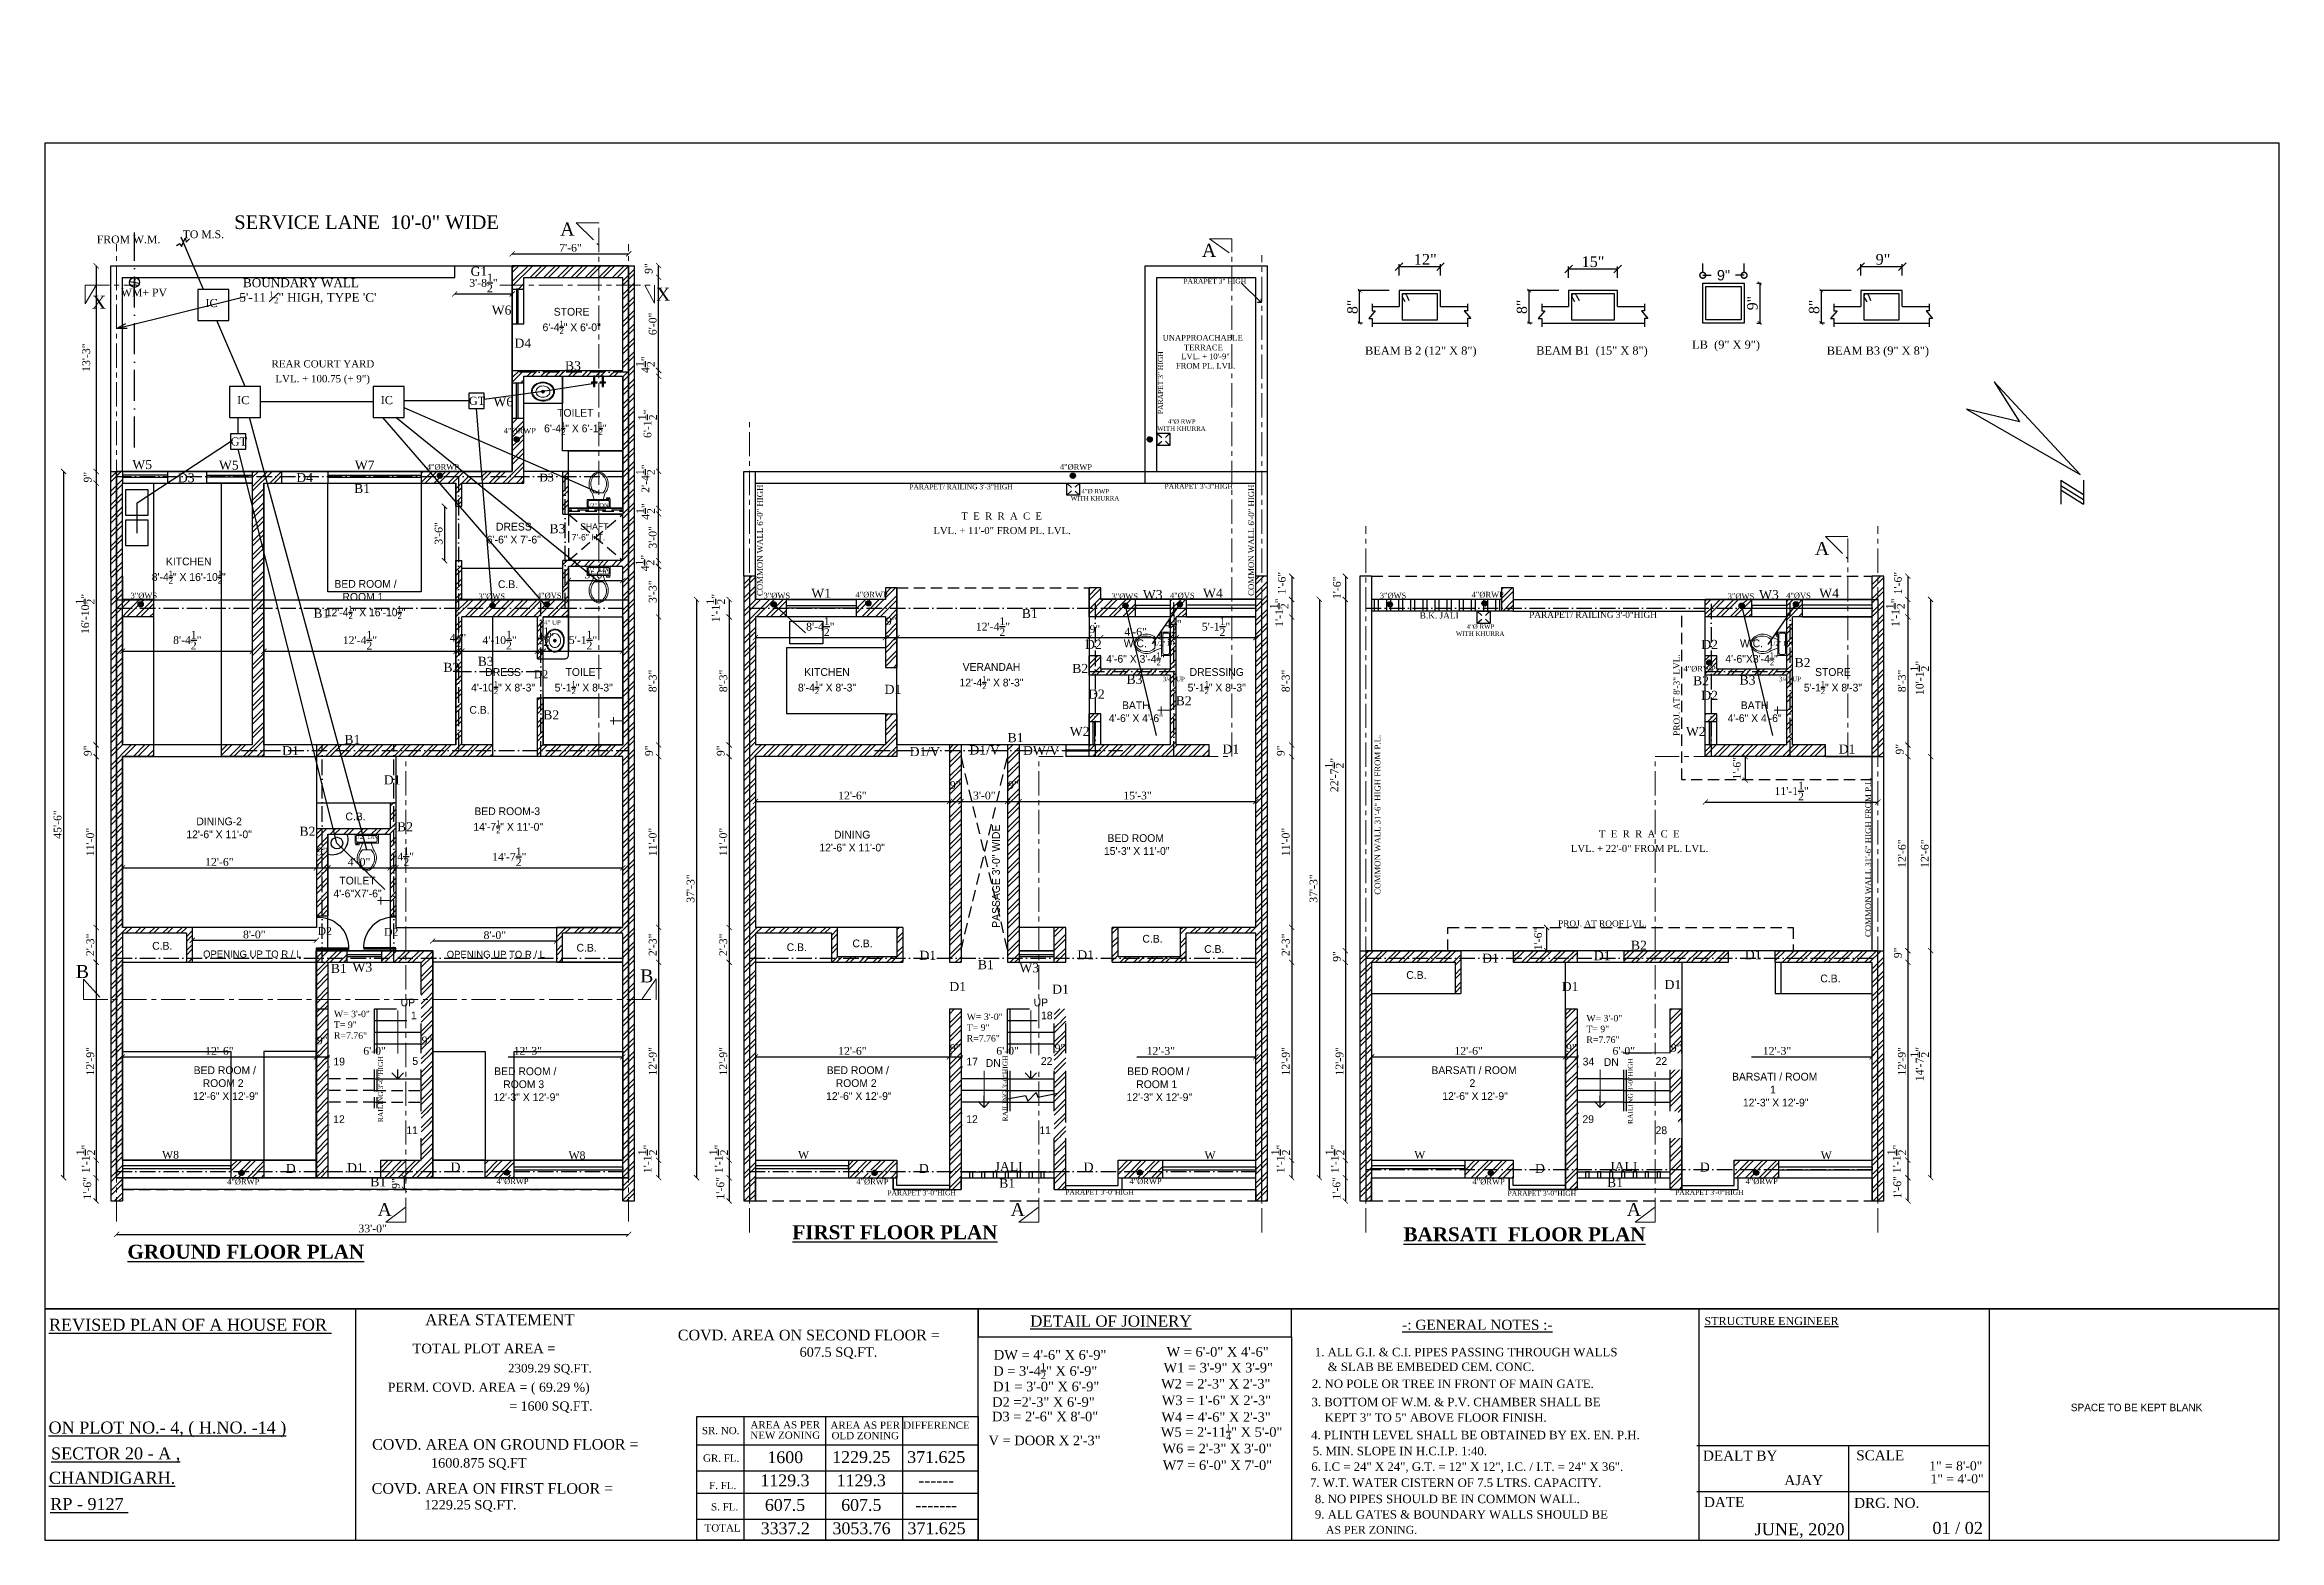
# Model space of a CAD drawing. Header units: feet. Extents: x -3489 to 100857, y -7396 to -4185.
# Drawn here: x 97887 to 99615, y -6116 to -4960 of the extents above; entities that cross this region are included whole.
import ezdxf
from ezdxf.enums import TextEntityAlignment as Align

# ---------------------------------------------------------------- set-up
doc = ezdxf.new("R2010")
doc.units = ezdxf.units.FT
doc.header["$MEASUREMENT"] = 0
for name, pattern in [('ACAD_ISO10W100', [18, 12, -3, 0, -3]), ('CENTER', [2, 1.25, -0.25, 0.25, -0.25]), ('DASHDOTX2', [2, 1, -0.5, 0, -0.5]), ('HIDDEN', [0.375, 0.25, -0.125])]:
    doc.linetypes.add(name, pattern=pattern)
for name, color, linetype, lineweight in [('BEAM', 5, 'DASHDOTX2', 30), ('Grid', 252, 'CENTER', 20), ('SANITARY', 140, 'Continuous', 13), ('SANTRY', 7, 'Continuous', 15)]:
    doc.layers.add(name, color=color, linetype=linetype, lineweight=lineweight)
for name, color, linetype in [('BLK_1_FLR_0_BATH', 7, 'Continuous'), ('BLK_1_FLR_0_CHAJJA', 7, 'Continuous'), ('BLK_1_FLR_0_ROOM_1_LIGHT_VENTILATION_1', 7, 'Continuous'), ('BLK_1_FLR_0_ROOM_2_LIGHT_VENTILATION_2', 7, 'Continuous'), ('BLK_1_FLR_0_ROOM_3_LIGHT_VENTILATION_3', 7, 'Continuous'), ('BLK_1_FLR_0_WATER_CLOSET', 7, 'Continuous'), ('DIMENSION', 5, 'Continuous'), ('DOOR', 175, 'Continuous'), ('JOINERY TEXT', 170, 'Continuous'), ('PROJECTION', 7, 'HIDDEN'), ('SEWERAGE', 163, 'Continuous'), ('SEWRAGE', 35, 'Continuous'), ('TEXT', 5, 'Continuous'), ('TOILET FIXTURES', 35, 'Continuous'), ('WALL', 1, 'Continuous')]:
    doc.layers.add(name, color=color, linetype=linetype)
for name, color, linetype, true_color, plot in [('BLK_1_FLR_0_BLT_UP_AREA', 25, 'Continuous', 0x995f4c, False), ('BLK_1_FLR_0_BLT_UP_AREA_EXISTING', 25, 'Continuous', 0x995f4c, False), ('BLK_1_FLR_1_BLT_UP_AREA_EXISTING', 25, 'Continuous', 0x995f4c, False)]:
    doc.layers.add(name, color=color, linetype=linetype, true_color=true_color, plot=plot)
for name, color, linetype, plot in [('BLK_1_FLR_0_KITCHEN', 1, 'Continuous', False), ('BLK_1_FLR_0_REGULAR_ROOM_1', 1, 'Continuous', False), ('BLK_1_FLR_0_REGULAR_ROOM_2', 1, 'Continuous', False), ('BLK_1_FLR_0_REGULAR_ROOM_3', 1, 'Continuous', False), ('BLK_1_FLR_0_WC_BATH', 4, 'Continuous', False), ('BLK_1_FLR_2_BLT_UP_AREA', 7, 'Continuous', False), ('BLK_1_FLR_2_BLT_UP_AREA_EXISTING', 7, 'Continuous', False)]:
    doc.layers.add(name, color=color, linetype=linetype, plot=plot)
doc.styles.add('33', font='arial.ttf', dxfattribs={"height": 8})
doc.styles.add('neeraj', font='romantic.ttf')
doc.styles.add('SHABNAM', font='times.ttf')
doc.styles.add('VEENI', font='times.ttf')
doc.styles.add('VEENU', font='times.ttf')
doc.styles.add('VINOD', font='times.ttf')
doc.dimstyles.new('plans', dxfattribs={"dimtxt": 10, "dimasz": 9, "dimexe": 1.5, "dimexo": 2, "dimgap": 1.5, "dimtad": 0, "dimzin": 3, "dimdsep": 46, "dimlunit": 4, "dimtxsty": 'neeraj', "dimblk": 'ARCHTICK', "dimcen": 0.09, "dimdle": 1.5, "dimse1": 1, "dimse2": 1, "dimclrd": 5, "dimclre": 5, "dimclrt": 5, "dimadec": 0, "dimazin": 0, "dimtfac": 1, "dimtmove": 2, "dimatfit": 3, "dimldrblk": 'OPEN90', "dimfxl": 1.5, "dimfrac": 1, "dimtolj": 1, "dimtzin": 0, "dimlwd": 0, "dimlwe": -1, "dimarcsym": 0})
doc.dimstyles.get("Standard").update_dxf_attribs({"dimtxt": 3.75, "dimasz": 2.875, "dimexe": 1.25, "dimexo": 7.5, "dimgap": 1.5, "dimtad": 1, "dimdec": 1, "dimzin": 3, "dimdsep": 46, "dimlunit": 4, "dimtxsty": 'VINOD', "dimblk": 'ARCHTICK', "dimblk1": 'ARCHTICK', "dimblk2": 'ARCHTICK', "dimcen": 0.09, "dimclrd": 256, "dimclre": 256, "dimclrt": 256, "dimadec": 0, "dimazin": 0, "dimtfac": 1, "dimtdec": 1, "dimtofl": 0, "dimtmove": 2, "dimatfit": 3, "dimfxl": 2, "dimtolj": 1, "dimtzin": 0, "dimlwd": -1, "dimlwe": -1, "dimarcsym": 0})
doc.dimstyles.new('Standard$0', dxfattribs={"dimtxt": 9, "dimasz": 9, "dimexe": 9, "dimexo": 9, "dimgap": 4.8125, "dimtad": 0, "dimdec": 3, "dimzin": 3, "dimdsep": 46, "dimlunit": 4, "dimtxsty": '33', "dimblk": 'DOTSMALL', "dimblk1": 'ARCHTICK', "dimblk2": 'ARCHTICK', "dimcen": 0.09, "dimclrd": 256, "dimclre": 256, "dimclrt": 256, "dimadec": 0, "dimazin": 0, "dimtfac": 0.75, "dimtdec": 3, "dimtix": 1, "dimtofl": 0, "dimtmove": 2, "dimatfit": 3, "dimldrblk": 'DOTSMALL', "dimfxl": 1, "dimtolj": 1, "dimtzin": 0, "dimlwd": -1, "dimlwe": -1, "dimarcsym": 0})
doc.dimstyles.new('VINOD 1', dxfattribs={"dimtxt": 7, "dimasz": 4, "dimexe": 0.25, "dimexo": 2, "dimgap": 1, "dimtad": 1, "dimzin": 3, "dimdsep": 46, "dimlunit": 4, "dimtxsty": 'VINOD', "dimblk": 'ARCHTICK', "dimcen": 0.09, "dimclrd": 256, "dimclre": 256, "dimclrt": 256, "dimadec": 0, "dimazin": 0, "dimtfac": 1, "dimtofl": 0, "dimtmove": 2, "dimatfit": 3, "dimldrblk": 'OPEN90', "dimfxl": 0.25, "dimtolj": 1, "dimtzin": 0, "dimlwd": -1, "dimlwe": -1, "dimarcsym": 0})
pattern_1 = [(45, (6274.425, -406.5176), (-5.30330086, 5.30330086), []), (45, (6277.96, -406.5176), (-5.30330086, 5.30330086), [])]
pattern_2 = [(45, (6210.645, -416.4895), (-5.30330086, 5.30330086), []), (45, (6214.18, -416.4895), (-5.30330086, 5.30330086), [])]
pattern_3 = [(45, (6150.185, -416.4895), (-5.30330086, 5.30330086), []), (45, (6153.7204, -416.4895), (-5.30330086, 5.30330086), [])]

msp = doc.modelspace()

# ---------------------------------------------------------------- texts
at = {"attachment_point": 2}
for s, insert, char_height, width in [('\\A1;\\pi4.08,t20.0802;{\\fUtsaah|b0|i0|c0|p34;STORE\\P6\'-4\\H0.7x;\\S1/2;\\H1.4286x;" X 6\'-0\\H1.0003x;" }', (98292.86758, -5163.28355), 6, 69.2159404), ('\\A1;\\pi4.08,t20.0802;{\\fUtsaah|b0|i0|c0|p34;TOILET\\P6\'-4\\H0.7x;\\S1/2;\\H1.4286x;" X 6\'-1\\H0.7x;\\S1/2;\\H1.429x;" }', (98295.7126, -5241.41241), 6, 69.2159404), ('\\A1;\\pi4.08,t20.0802;{\\fUtsaah|b0|i0|c0|p34;DRESS\\P6\'-6" X 7\'-6\\H1.0003x;"\\fArial|b0|i0|c186|p34; }', (98248.17828, -5329.42329), 6, 69.2159404), ('\\A1;\\pi4.08,t20.0802;{\\fUtsaah|b0|i0|c0|p34;KITCHEN\\P8\'-4\\H0.7x;\\S1/2;\\H1.4286x;" X 16\'-10\\H0.7x;\\S1/2;\\H1.429x;" }', (97996.77038, -5356.31422), 6, 69.2159404), ('\\A1;\\pi4.08,t20.0802;{\\fUtsaah|b0|i0|c0|p34;BED ROOM / ROOM 1\\P12\'-4\\H0.7x;\\S1/2;\\H1.4286x;" X 16\'-10\\H0.7x;\\S1/2;\\H1.429x;" }', (98133.49828, -5373.65639), 6, 69.2159404), ('\\A1;{\\fUtsaah|b0|i0|c0|p34;C.B.}', (98245.7144, -5373.88938), 6, 69.2159404), ('\\A1;\\pi4.08,t20.0802;{\\fUtsaah|b0|i0|c0|p34;W.C.\\P4\'-6" X 3\'-4\\H0.7x;\\S1/2;\\H1.429x;" }', (98728.75118, -5419.58197), 6, 69.2159404), ('\\A1;\\pi4.08,t20.0802;{\\fUtsaah|b0|i0|c0|p34;W.C.\\P4\'-6"X3\'-4\\H0.7x;\\S1/2;\\H1.429x;" }', (99205.25118, -5419.58197), 6, 69.2159404), ('\\A1;\\pi4.08,t20.0802;{\\fUtsaah|b0|i0|c0|p34;DRESS\\P4\'-10\\H0.7x;\\S1/2;\\H1.4286x;" X 8\'-3\\H1.0003x;" }', (98239.86008, -5441.80062), 6, 69.2159404), ('\\A1;\\pi4.08,t20.0802;{\\fUtsaah|b0|i0|c0|p34;TOILET\\P5\'-1\\H0.7x;\\S1/2;\\H1.4286x;" X 8\'-3\\H1.0003x;"\\fArial|b0|i0|c186|p34; }', (98302.20186, -5441.80062), 6, 69.2159404), ('\\A1;\\pi4.08,t20.0802;{\\fUtsaah|b0|i0|c0|p34;KITCHEN\\P8\'-4\\H0.7x;\\S1/2;\\H1.4286x;" X 8\'-3\\H1.0003x;" }', (98490.34974, -5441.77231), 6, 69.2159404), ('\\A1;\\pi4.08,t20.0802;{\\fUtsaah|b0|i0|c0|p34;VERANDAH\\P12\'-4\\H0.7x;\\S1/2;\\H1.4286x;" X 8\'-3\\H1.0003x;" }', (98617.53459, -5437.90668), 6, 69.2159404), ('\\A1;\\pi4.08,t20.0802;{\\fUtsaah|b0|i0|c0|p34;DRESSING\\P5\'-1\\H0.7x;\\S1/2;\\H1.4286x;" X 8\'-3\\H1.0003x;"\\fArial|b0|i0|c186|p34; }', (98791.71809, -5441.80062), 6, 69.2159404), ('\\A1;\\pi4.08,t20.0802;{\\fUtsaah|b0|i0|c0|p34;STORE\\P5\'-1\\H0.7x;\\S1/2;\\H1.4286x;" X 8\'-3\\H1.0003x;"\\fArial|b0|i0|c186|p34; }', (99268.21809, -5441.80062), 6, 69.2159404), ('\\A1;{\\fUtsaah|b0|i0|c0|p34;C.B.}', (98223.67795, -5471.03216), 6, 69.2159404), ('\\A1;\\pi4.08,t20.0802;{\\fUtsaah|b0|i0|c0|p34;BATH\\P4\'-6" X 4\'-6\\H1.0003x;" }', (98729.14481, -5467.48946), 6, 69.2159404), ('\\A1;\\pi4.08,t20.0802;{\\fUtsaah|b0|i0|c0|p34;BATH\\P4\'-6" X 4\'-6\\H1.0003x;"\\fArial|b0|i0|c186|p34; }', (99207.65186, -5467.48946), 6, 69.2159404), ('\\A1;\\pi4.08,t20.0802;{\\fUtsaah|b0|i0|c0|p34;DINING-2\\P12\'-6" X 11\'-0\\H1.0003x;" }', (98020.26438, -5557.26276), 6, 69.2159404), ('\\A1;{\\fUtsaah|b0|i0|c0|p34;C.B.}', (98127.82037, -5553.44126), 6, 69.2159404), ('\\A1;\\pi2.52402,t18.5202;{\\fUtsaah|b0|i0|c0|p34;BED ROOM-3\\P\\pi4.08,t20.0802;14\'-7\\H0.7x;\\S1/2;\\H1.4286x;" X 11\'-0\\H1.0003x;" }', (98243.83693, -5549.3962), 6, 69.2159404), ('\\A1;\\pi4.08,t20.0802;{\\fUtsaah|b0|i0|c0|p34;DINING\\P12\'-6" X 11\'-0\\H1.0003x;" }', (98509.78061, -5567.51992), 6, 69.2159404), ('\\A1;\\pi2.52402,t18.5202;{\\fUtsaah|b0|i0|c0|p34;BED ROOM\\P\\pi4.08,t20.0802;15\'-3" X 11\'-0\\H1.0003x;" }', (98729.84487, -5570.17743), 6, 69.2159404), ('\\A1;\\pi4.08,t20.0802;{\\fUtsaah|b0|i0|c0|p34;TOILET\\P4\'-6"X7\'-6\\H1.0003x;" }', (98127.29667, -5603.01757), 6, 69.2159404), ('\\A1;{\\fUtsaah|b0|i0|c0|p34;C.B.}', (98744.0949, -5647.98933), 6, 69.2159404), ('\\A1;{\\fUtsaah|b0|i0|c0|p34;C.B.}', (97978.35963, -5653.44101), 6, 69.2159404), ('\\A1;{\\fUtsaah|b0|i0|c0|p34;OPENING UP TO R / L}', (98047.90597, -5660.06042), 5.5, 104.4036223), ('\\A1;{\\fUtsaah|b0|i0|c0|p34;OPENING UP TO R / L}', (98236.30616, -5660.28665), 5.5, 105.9036223), ('\\A1;{\\fUtsaah|b0|i0|c0|p34;C.B.}', (98306.50477, -5654.94508), 6, 69.2159404), ('\\A1;{\\fUtsaah|b0|i0|c0|p34;C.B.}', (98468.97135, -5654.5008), 6, 69.2159404), ('\\A1;{\\fUtsaah|b0|i0|c0|p34;C.B.}', (98519.84443, -5651.58964), 6, 69.2159404), ('\\A1;{\\fUtsaah|b0|i0|c0|p34;C.B.}', (98791.84798, -5655.87621), 6, 69.2159404), ('\\A1;{\\fUtsaah|b0|i0|c0|p34;C.B.}', (98948.12065, -5675.99227), 6, 69.2159404), ('\\A1;{\\fUtsaah|b0|i0|c0|p34;C.B.}', (99268.27713, -5678.68459), 6, 69.2159404), ('\\A1;\\pi2.52402,t18.5202;{\\fUtsaah|b0|i0|c0|p34;BED ROOM / ROOM 2\\P\\pi4.08,t20.0802;12\'-6" X 12\'-9\\H1.0003x;" }', (98025.42124, -5749.58959), 6, 69.2159404), ('\\A1;\\pi2.52402,t18.5202;{\\fUtsaah|b0|i0|c0|p34;BED ROOM / ROOM 3\\P\\pi4.08,t20.0802;12\'-3" X 12\'-9\\H1.0003x;" }', (98257.81113, -5750.43433), 6, 69.2159404), ('\\A1;\\pi2.52402,t18.5202;{\\fUtsaah|b0|i0|c0|p34;BED ROOM / ROOM 2\\P\\pi4.08,t20.0802;12\'-6" X 12\'-9\\H1.0003x;" }', (98514.93747, -5749.58959), 6, 69.2159404), ('\\A1;\\pi2.52402,t18.5202;{\\fUtsaah|b0|i0|c0|p34;BED ROOM / ROOM 1\\P\\pi4.08,t20.0802;12\'-3" X 12\'-9\\H1.0003x;" }', (98747.32736, -5750.43433), 6, 69.2159404), ('\\A1;\\pi2.52402,t18.5202;{\\fUtsaah|b0|i0|c0|p34;BARSATI / ROOM 2\\P\\pi4.08,t20.0802;12\'-6" X 12\'-9\\H1.0003x;" }', (98991.43747, -5749.58959), 6, 69.2159404)]:
    msp.add_mtext(s, dxfattribs=dict(at, insert=insert, char_height=char_height, width=width))
at = {"color": 7, "char_height": 7.3916877, "width": 114.3126907, "attachment_point": 2, "style": 'VEENI'}
for s, insert in [('\\A1;D = 3\'-4{\\H0.7x;\\S1/2;}" X 6\'-9"', (98661.14961, -5978.88984)), ('\\A1;DW = 4\'-6" X 6\'-9"', (98664.90466, -5968.92248)), ('W1 = 3\'-9" X 3\'-9"', (98794.87899, -5978.82543)), ('W = 6\'-0" X 4\'-6"', (98794.41514, -5966.60604)), ('\\A1;D1 = 3\'-0" X 6\'-9"', (98661.90466, -5993.42248)), ('W2 = 2\'-3" X 2\'-3"', (98792.98103, -5991.27378)), ('D2 =2\'-3" X 6\'-9"', (98659.73633, -6005.42939)), ('\\A1;W3 = 1\'-6" X 2\'-3"', (98793.49003, -6004.08836)), ('\\A1;D3 = 2\'-6" X 8\'-0"', (98661.04472, -6016.60362)), ('\\A1;W5 = 2\'-11{\\H0.7x;\\S1/4;}" X 5\'-0"', (98797.49738, -6026.05232)), ('W4 = 4\'-6" X 2\'-3"', (98793.20761, -6017.00084)), ('V = DOOR X 2\'-3"', (98660.62142, -6035.08409)), ('\\A1;W6 = 2\'-3" X 3\'-0"', (98794.04266, -6041.31838)), ('\\A1;W7 = 6\'-0" X 7\'-0"', (98794.29604, -6054.2518))]:
    msp.add_mtext(s, dxfattribs=dict(at, insert=insert))
at = {"layer": 'DIMENSION', "style": 'VEENU'}
for s, p in [('12"', (98946.16047, -5129.91891)), ('15"', (99075.84297, -5131.72461)), ('9"', (99303.2275, -5129.91891))]:
    msp.add_text(s, height=8.317059, dxfattribs=at).set_placement(p)
at = {"layer": 'Grid', "color": 6, "insert": (98291.19754, -5329.767), "char_height": 5, "width": 43.4329498, "attachment_point": 1}
msp.add_mtext('\\A1;\\pi10.2879;{\\fUtsaah|b0|i0|c0|p34;SHAFT\\P\\pi3.74028;7\'-6" HT. }', dxfattribs=at)
at = {"layer": 'Grid', "color": 6, "insert": (98620.06278, -5644.78774), "char_height": 6, "width": 101.4583229, "attachment_point": 1, "rotation": 90}
msp.add_mtext('\\A1;\\pi2.30059;{\\fUtsaah|b0|i0|c0|p34;PASSAGE 3\'-0" WIDE}', dxfattribs=at)
at = {"layer": 'JOINERY TEXT', "style": 'VEENI'}
for s, height, p in [('G1', 7, (98223.21626, -5135.03157)), ('W6', 7, (98240.71626, -5165.03157)), ('D4', 7, (98257.13038, -5190.5619)), ('B3', 7, (98295.92476, -5208.01757)), ('W6', 7, (98242.02148, -5235.93517)), ('W5', 7, (97962.85046, -5284.4897)), ('W5', 7, (98029.78965, -5284.88719)), ('W7', 7, (98134.86115, -5284.87287)), ('D3', 7, (97996.88386, -5294.62348)), ('D4', 7, (98088.44423, -5294.45014)), ('B1', 7, (98132.86115, -5302.87287)), ('D3', 6, (98275.52322, -5294.44999)), ('B3', 7, (98283.92476, -5334.01757)), ('W1', 7, (98487.86462, -5383.97738)), ('W3', 7, (98744.25254, -5384.96952)), ('W4', 7, (98790.78278, -5383.89765)), ('W3', 7, (99220.75254, -5384.96952)), ('W4', 7, (99267.28278, -5383.89765)), ('B1', 7, (98101.36115, -5399.37287)), ('B1', 7, (98649.17581, -5399.49703)), ('D2', 7, (98698.40223, -5423.41711)), ('D2', 7, (99174.90223, -5423.41711)), ('B2', 7, (98201.92359, -5441.15593)), ('B3', 7, (98228.42476, -5436.51757)), ('B2', 7, (98688.17581, -5441.99703)), ('B2', 7, (99246.71589, -5437.49703)), ('D2', 6, (98271.26679, -5446.51757)), ('D1', 7, (98543.42412, -5458.15435)), ('D2', 7, (98700.67672, -5461.82671)), ('B3', 7, (98730.17581, -5450.49703)), ('B2', 7, (99168.21589, -5451.49703)), ('D2', 7, (99174.90223, -5462.77499)), ('B3', 7, (99204.21589, -5450.99703)), ('B2', 7, (98279.09624, -5477.87287)), ('B2', 7, (98768.17581, -5466.99703)), ('B1', 7, (98125.36115, -5496.87287)), ('B1', 7, (98638.17581, -5495.49703)), ('W2', 7, (98687.74065, -5490.72492)), ('W2', 7, (99164.24065, -5490.72492)), ('D1', 7, (98077.57047, -5505.54113)), ('D1/V', 7, (98568.03444, -5506.35948)), ('D1/V', 7, (98614.23798, -5505.11215)), ('DW/V', 7, (98658.00709, -5505.50496)), ('D1', 7, (98804.66803, -5504.30601)), ('D1', 7, (99281.16803, -5504.30601)), ('D1', 7, (98156.11841, -5528.15956)), ('B2', 7, (98166.09624, -5564.37287)), ('B2', 7, (98090.59624, -5567.87287)), ('D2', 6, (98103.95659, -5644.92662)), ('D2', 6, (98155.37016, -5645.6806)), ('D1', 7, (98570.31617, -5663.77305)), ('B1', 7, (98615.17581, -5670.99703)), ('D1', 7, (98692.38608, -5663.41521)), ('D1', 7, (99005.46489, -5665.94726)), ('D1', 7, (99091.86425, -5664.03955)), ('B2', 7, (99120.21589, -5655.99703)), ('D1', 7, (99208.58187, -5663.4348)), ('B1', 7, (98114.86115, -5673.87287)), ('W3', 7, (98133.03249, -5672.99763)), ('D1', 7, (98593.41834, -5687.92928)), ('W3', 7, (98648.75254, -5673.46952)), ('D1', 7, (99067.01201, -5687.85843)), ('D1', 7, (99146.49105, -5686.37535)), ('W8', 6, (97984.73703, -5818.00972)), ('W8', 6, (98299.0598, -5818.4351)), ('W', 6, (98474.25326, -5818.00972)), ('W', 6, (98788.57603, -5818.4351)), ('W', 6, (98950.75326, -5818.00972)), ('W', 6, (99265.07603, -5818.4351)), ('D', 7, (98077.66249, -5828.54612)), ('D1', 7, (98127.71699, -5827.94468)), ('B1', 7, (98145.36115, -5838.87287)), ('D', 7, (98205.11724, -5827.48268)), ('D', 7, (98567.17873, -5828.54612)), ('JALI', 7, (98632.8072, -5827.05263)), ('B1', 7, (98631.67581, -5839.99703)), ('D', 7, (98694.63348, -5827.48268)), ('D', 7, (99043.67873, -5828.54612)), ('B1', 7, (99101.71589, -5839.49703)), ('JALI', 7, (99108.19434, -5827.01555)), ('D', 7, (99171.13348, -5827.48268))]:
    msp.add_text(s, height=height, dxfattribs=at).set_placement(p, align=Align.MIDDLE)
at = {"layer": 'SANTRY', "lineweight": -3, "style": 'VINOD'}
for s, p in [('IC', (98016.50218, -5159.58623)), ('IC', (98041.00218, -5234.59852)), ('IC', (98152.00218, -5234.58623)), ('GT', (98221.81046, -5235.13831)), ('GT', (98037.58152, -5266.58992))]:
    msp.add_text(s, height=6.274966, dxfattribs=at).set_placement(p, align=Align.MIDDLE)
at = {"layer": 'TEXT'}
for s, height, style, p in [('A', 10.08, 'VINOD', (98291.60824, -5102.2991)), ('A', 10.08, 'VINOD', (98787.80548, -5118.75724)), ('X', 10.08, 'VINOD', (98365.71409, -5152.75018)), ('X', 10.08, 'VINOD', (97929.43996, -5158.86815)), ('A', 10.08, 'VINOD', (99261.84555, -5349.25724)), ('B', 10.08, 'VINOD', (97916.56979, -5676.30505)), ('B', 10.08, 'VINOD', (98353.00482, -5679.75414)), ('A', 10.08, 'VINOD', (98150.32932, -5860.25724)), ('A', 10.08, 'VINOD', (98639.84555, -5860.25724)), ('A', 10.08, 'VINOD', (99116.34555, -5860.25724)), ('AREA STATEMENT', 8.5797406, 'SHABNAM', (98239.44502, -5945.51833)), ('%%UDETAIL OF JOINERY', 8.6524159, 'SHABNAM', (98711.88922, -5946.5389)), ('%%uREVISED PLAN OF A HOUSE FOR ', 9.2661199, 'SHABNAM', (97999.99703, -5949.40745)), ('COVD. AREA ON SECOND FLOOR = ', 8.2094237, 'SHABNAM', (98479.89307, -5957.38124)), ('%%U-: GENERAL NOTES :-', 7.8030135, 'VEENI', (98995.31865, -5949.43667)), ('TOTAL PLOT AREA = ', 7.4631124, 'SHABNAM', (98228.55826, -5967.67675)), ('PERM. COVD. AREA = ( 69.29 %%%)', 7.0877232, 'SHABNAM', (98230.81266, -5998.57612)), ('2309.29 SQ.FT.', 6.65392, 'SHABNAM', (98278.11406, -5983.72359)), ('2. NO POLE OR TREE IN FRONT OF MAIN GATE.', 6.5545313, 'VEENI', (98976.28994, -5995.04252)), ('= 1600 SQ.FT.', 7.0877232, 'SHABNAM', (98278.91939, -6013.0022)), ('3. BOTTOM OF W.M. & P.V. CHAMBER SHALL BE ', 6.5545313, 'VEENI', (98980.03981, -6009.14299)), ('%%UON PLOT NO.- 4, ( H.NO. -14 )', 9.2661199, 'SHABNAM', (97982.33988, -6030.05071)), ('SR. NO.', 5.623364, 'SHABNAM', (98410.15287, -6031.19929)), ('AREA AS PER', 5.6233635, 'SHABNAM', (98460.09685, -6026.69191)), ('AREA AS PER', 5.6233635, 'SHABNAM', (98521.96335, -6027.00113)), ('DIFFERENCE', 5.623364, 'SHABNAM', (98577.01551, -6027.00113)), ('KEPT 3" TO 5" ABOVE FLOOR FINISH.', 6.5545313, 'VEENI', (98963.07938, -6021.12225)), ('%%USECTOR 20 - A ,', 9.2661199, 'SHABNAM', (97942.30043, -6049.847)), ('COVD. AREA ON GROUND FLOOR = ', 8.2094237, 'SHABNAM', (98245.18927, -6041.8783)), ('NEW ZONING', 5.623364, 'SHABNAM', (98460.09685, -6034.77417)), ('OLD ZONING', 5.623364, 'SHABNAM', (98521.96335, -6035.08339)), ('4. PLINTH LEVEL SHALL BE OBTAINED BY EX. EN. P.H.', 6.5545313, 'VEENI', (98993.79598, -6034.67764)), ('5. MIN. SLOPE IN H.C.I.P. 1:40.', 6.5545313, 'VEENI', (98935.37699, -6047.01959)), ('%%uCHANDIGARH.', 9.2661199, 'SHABNAM', (97939.54286, -6067.71957)), ('GR. FL.', 5.623364, 'SHABNAM', (98410.51586, -6052.49884)), ('6. I.C = 24" X 24", G.T. = 12" X 12", I.C. / I.T. = 24" X 36".', 6.5545313, 'VEENI', (98987.45775, -6059.78031)), ('COVD. AREA ON FIRST FLOOR = ', 8.2094237, 'SHABNAM', (98235.25539, -6075.97213)), ('F. FL.', 5.623364, 'SHABNAM', (98411.69606, -6073.69916)), ('7. W.T. WATER CISTERN OF 7.5 LTRS. CAPACITY.', 6.5545313, 'VEENI', (98978.48798, -6071.52538)), ('%%URP - 9127 ', 9.2661199, 'SHABNAM', (97921.87467, -6087.97422)), ('S. FL.', 5.623364, 'SHABNAM', (98413.22079, -6090.13982)), ('TOTAL', 5.623364, 'SHABNAM', (98411.63945, -6106.43742))]:
    msp.add_text(s, height=height, dxfattribs=dict(at, style=style)).set_placement(p, align=Align.MIDDLE)
at = {"layer": 'TEXT', "color": 5, "style": 'VINOD'}
for s, height, p in [('PARAPET 3" HIGH', 3.8039103, (98792.2428, -5142.62708)), ('UNAPPROACHABLE', 4.371065, (98782.91783, -5186.38862)), ('TERRACE', 4.371065, (98783.41783, -5193.88862)), ('REAR COURT YARD', 5.6, (98102.57385, -5206.53675)), ('LVL. + 100.75 (+ 9")', 5.6, (98102.36499, -5218.76483)), ('PARAPET/ RAILING 3\'-3"HIGH', 3.8039103, (98595.98982, -5301.60097)), ('PARAPET 3\'-3"HIGH', 3.8039103, (98779.85514, -5301.19311)), ('T  E  R  R  A  C  E', 5.4638313, (98627.45939, -5324.18983)), ('LVL. + 11\'-0" FROM PL. LVL.', 5.4638313, (98627.73976, -5335.45793)), ('B.K. JALI', 4.754888, (98965.74228, -5401.05249)), ('PARAPET/ RAILING 3\'-0"HIGH', 4.7548879, (99084.74228, -5400.55249)), ('LVL. + 22\'-0" FROM PL. LVL.', 5.4638313, (99120.76386, -5581.16716)), ('T  E  R  R  A  C  E', 5.4638313, (99120.48349, -5569.89907)), ('PROJ. AT ROOF LVL.', 4.7548879, (99091.92266, -5639.21176)), ('PARAPET 3\'-0"HIGH', 3.8039103, (98565.54332, -5847.41784)), ('PARAPET 3\'-0"HIGH', 3.8039103, (98703.09545, -5846.84486)), ('PARAPET 3\'-0"HIGH', 3.8039103, (99045.13747, -5847.71188)), ('PARAPET 3\'-0"HIGH', 3.8039103, (99174.67664, -5847.04185))]:
    msp.add_text(s, height=height, dxfattribs=at).set_placement(p, align=Align.MIDDLE)
for s, height, p in [('PARAPET 3" HIGH', 3.8039103, (98750.2428, -5221.12708)), ('PROJ. AT 8\'-3" LVL.', 4.7548879, (99149.34784, -5462.62021))]:
    msp.add_text(s, height=height, rotation=90, dxfattribs=at).set_placement(p, align=Align.MIDDLE)
at = {"layer": 'TEXT', "color": 7, "style": 'VEENI'}
for s, height, p in [('%%USTRUCTURE ENGINEER', 6.2004828, (99222.76836, -5946.49759)), ('DEALT BY', 7.750603, (99198.51544, -6050.53165)), ('SCALE', 7.750603, (99306.82514, -6050.31728)), ('1" = 8\'-0"', 6.975543, (99365.23812, -6058.45375)), ('1" = 4\'-0"', 6.975543, (99366.23812, -6068.45375)), ('DATE', 7.750603, (99186.10379, -6086.41319)), ('AJAY', 7.750603, (99247.62599, -6069.52373)), ('DRG. NO.', 7.750603, (99311.8238, -6087.11416)), ('JUNE, 2020', 9.300724, (99244.5, -6108.5)), ('01 / 02', 9.300724, (99366.71737, -6106.46179))]:
    msp.add_text(s, height=height, dxfattribs=at).set_placement(p, align=Align.MIDDLE)
at = {"layer": 'TEXT', "lineweight": -3, "style": 'VEENI'}
for s, p in [('1. ALL G.I. & C.I. PIPES PASSING THROUGH WALLS ', (98869.5796, -5973.78358)), ('& SLAB BE EMBEDED CEM. CONC.', (98879.59669, -5985.17061))]:
    msp.add_text(s, height=6.5545313, dxfattribs=at).set_placement(p)
at = {"layer": 'TEXT', "lineweight": -3, "style": 'SHABNAM'}
for s, p in [('1600', (98460.09685, -6051.77417)), ('1229.25', (98518.87107, -6051.71771)), ('371.625', (98576.87107, -6051.71771)), ('1129.3', (98459.87107, -6069.71771)), ('1129.3', (98518.87107, -6069.71771)), ('------', (98576.87107, -6069.71771)), ('607.5', (98459.87107, -6088.71771)), ('607.5', (98518.87107, -6088.71771)), ('-------', (98576.87107, -6088.71771)), ('3337.2', (98460.09685, -6106.77417)), ('3053.76', (98519.09685, -6106.77417)), ('371.625', (98577.09685, -6106.77417))]:
    msp.add_text(s, height=9.14914, dxfattribs=at).set_placement(p, align=Align.MIDDLE)
at = {"layer": 'TEXT', "style": 'VEENI'}
for s, height, p in [('8. NO PIPES SHOULD BE IN COMMON WALL.', 6.5545313, (98869.62782, -6087.28565)), ('9. ALL GATES & BOUNDARY WALLS SHOULD BE', 6.5545313, (98869.62486, -6099.27822)), ('AS PER ZONING.', 6.0802702, (98878.13925, -6110.93174))]:
    msp.add_text(s, height=height, dxfattribs=at).set_placement(p)
at = {"layer": 'TEXT', "lineweight": -3, "attachment_point": 2}
for s, insert, char_height, width, style in [('\\A1; ', (98211.85636, -4959.84904), 7.319312, 242.9932797, 'SHABNAM'), ('{\\fTimes New Roman|b1|i0|c0|p18;\\LFIRST FLOOR PLAN}', (98544.8961, -5872.43879), 10.8, 1522.7716882, 'VINOD'), ('{\\fTimes New Roman|b1|i0|c0|p18;\\LBARSATI  FLOOR PLAN}', (99031.74049, -5874.05072), 10.8, 1522.7716882, 'VINOD'), ('{\\fTimes New Roman|b1|i0|c0|p18;\\LGROUND FLOOR PLAN}', (98042.92476, -5887.51757), 10.8, 1522.7716882, 'VINOD'), ('\\A1;607.5 SQ.FT. ', (98501.23789, -5966.81903), 7.319312, 242.9932797, 'SHABNAM'), ('1600.875 SQ.FT', (98223.12733, -6052.4908), 7.319312, 202.2363205, 'SHABNAM'), ('1229.25 SQ.FT. ', (98216.62956, -6084.85128), 7.319312, 242.9932797, 'SHABNAM')]:
    msp.add_mtext(s, dxfattribs=dict(at, insert=insert, char_height=char_height, width=width, style=style))
at = {"layer": 'TEXT', "color": 5, "insert": (98136.32644, -5091.79097), "char_height": 10.5373889, "width": 337.9083394, "attachment_point": 2, "style": 'VINOD'}
msp.add_mtext('SERVICE LANE  10\'-0" WIDE', dxfattribs=at)
at = {"layer": 'TEXT', "char_height": 6.7479885, "attachment_point": 2, "style": 'SHABNAM'}
for s, insert, width in [('BOUNDARY WALL', (98085.61066, -5140.5366), 240.3666278), ('\\A1;5\'-11 {\\H0.7x;\\S1#2;}" HIGH, TYPE \'C\'', (98090.95626, -5150.4416), 106.2590704)]:
    msp.add_mtext(s, dxfattribs=dict(at, insert=insert, width=width))
at = {"layer": 'TEXT', "color": 5, "lineweight": 25, "insert": (98785.08031, -5198.57232), "char_height": 4.371065, "width": 86.6316321, "attachment_point": 2, "style": 'VINOD'}
msp.add_mtext('LVL. + 10\'-9" \\PFROM PL. LVL.', dxfattribs=at)
at = {"layer": 'TEXT', "color": 5, "char_height": 4.5, "width": 270.9709715, "attachment_point": 2, "rotation": 90, "style": 'VINOD'}
for s, insert in [('COMMON WALL 6\'-0" HIGH', (98438.27148, -5342.98825)), ('COMMON WALL 6\'-0" HIGH', (98818.14223, -5342.90293)), ('COMMON WALL 31\'-6" HIGH FROM P.L.', (98915.86922, -5555.15116)), ('COMMON WALL 31\'-6" HIGH FROM P.L.', (99295.24127, -5587.89233))]:
    msp.add_mtext(s, dxfattribs=dict(at, insert=insert))
at = {"layer": 'TEXT', "ltscale": 0.75, "insert": (99454.20298, -6010.42619), "char_height": 5.8, "width": 110.9798471, "attachment_point": 1}
msp.add_mtext('SPACE TO BE KEPT BLANK', dxfattribs=at)
at = {"layer": 'TOILET FIXTURES', "lineweight": -3, "style": 'VEENI'}
for s, height, p in [('4"%%C RWP', 3.47004, (98766.67582, -5251.14036)), ('4"%%CRWP', 4.33755, (98254.86624, -5258.23625)), ('WITH KHURRA', 3.47004, (98766.42535, -5256.64307)), ('4"%%CRWP', 4.33755, (98195.36624, -5286.23625)), ('4"%%CRWP', 4.33755, (98684.88248, -5286.23625)), ('4"%%C RWP', 3.47004, (98699.86401, -5305.02014)), ('1/2" DN', 3.47004, (98314.74397, -5316.03071)), ('WITH KHURRA', 3.47004, (98699.61354, -5310.52285)), ('1/2" DN', 3.47004, (98314.74397, -5365.36639)), ('3"%%CWS', 4.33755, (97964.07006, -5385.70815)), ('3"%%CWS', 4.33755, (98233.11013, -5386.20815)), ('4"%%CVS', 4.33755, (98277.61013, -5385.70815)), ('3"%%CWS', 4.33755, (98453.58629, -5385.70815)), ('4"%%CRWP', 4.33755, (98526.80949, -5384.95959)), ('3"%%CWS', 4.33755, (98722.62637, -5386.20815)), ('4"%%CVS', 4.33755, (98767.12637, -5385.70815)), ('3"%%CWS', 4.33755, (98930.08629, -5385.70815)), ('4"%%CRWP', 4.33755, (99003.30949, -5384.95959)), ('3"%%CWS', 4.33755, (99199.12637, -5386.20815)), ('4"%%CVS', 4.33755, (99243.62637, -5385.70815)), ('3/4" UP', 3.47004, (98278.00486, -5406.49583)), ('4"%%C RWP', 3.47004, (98997.7159, -5409.64036)), ('1/2" DN', 3.47004, (98754.0801, -5422.67681)), ('WITH KHURRA', 3.47004, (98997.46543, -5415.14307)), ('1/2" DN', 3.47004, (99230.5801, -5422.67681)), ('4"%%CRWP', 4.33755, (99167.12637, -5442.20815)), ('3/4" UP', 3.47004, (98760.5801, -5450.17681)), ('3/4" UP', 3.47004, (99237.0801, -5450.17681)), ('1/2" DN', 3.47004, (98135.92535, -5572.03745)), ('4"%%CRWP', 4.33755, (98040.98553, -5838.73802)), ('4"%%CRWP', 4.33755, (98249.16865, -5838.48946)), ('4"%%CRWP', 4.33755, (98527.50177, -5838.73802)), ('4"%%CRWP', 4.33755, (98738.68489, -5838.48946)), ('4"%%CRWP', 4.33755, (99004.00177, -5838.73802)), ('4"%%CRWP', 4.33755, (99215.18489, -5838.48946))]:
    msp.add_text(s, height=height, dxfattribs=at).set_placement(p, align=Align.MIDDLE)
at = {"layer": 'TOILET FIXTURES', "lineweight": -3, "char_height": 6, "width": 131.5001182, "attachment_point": 2, "style": 'VINOD'}
for s, insert in [('FROM W.M.', (97952.27897, -5107.37653)), ('TO M.S.', (98010.15406, -5103.41508)), ('WM+ PV', (97964.21657, -5148.39581))]:
    msp.add_mtext(s, dxfattribs=dict(at, insert=insert))
at = {"layer": 'WALL', "color": 7, "style": 'VEENU'}
for s, p in [('BEAM B 2 (12" X 8")', (98908.41637, -5199.48576)), ('BEAM B1  (15" X 8")', (99040.78009, -5199.40671)), ('LB  (9" X 9")', (99161.33402, -5194.86869)), ('BEAM B3 (9" X 8")', (99265.4834, -5199.48576))]:
    msp.add_text(s, height=6.3374031, dxfattribs=at).set_placement(p)
at = {"layer": 'WALL', "char_height": 5, "width": 34.87938, "attachment_point": 1, "style": 'VINOD'}
for insert in [(98111.11844, -5706.61565), (98600.41905, -5708.77828)]:
    msp.add_mtext('W= 3\'-0"\\PT= 9"\\PR=7.76"', dxfattribs=dict(at, insert=insert))

# ---------------------------------------------------------------- blocks, each defined once
blk = doc.blocks.new('_ArchTick')
at = {"color": 0, "linetype": 'ByBlock', "const_width": 0.15}
blk.add_lwpolyline([(-0.5, -0.5), (0.5, 0.5)], dxfattribs=at)
blk = doc.blocks.new('_Open90')
at = {"color": 0, "linetype": 'ByBlock', "lineweight": -2}
for p, q in [((0, 0), (-1, 0)), ((-0.5, 0.5), (0, 0)), ((0, 0), (-0.5, -0.5))]:
    blk.add_line(p, q, dxfattribs=at)
blk = doc.blocks.new('*D9')
at = {"transparency": 16777216}
blk.add_line((97902, -5289.7), (97902, -5835.7), dxfattribs=at)
at = {"layer": 'Defpoints', "color": 0, "transparency": 16777216}
for p in [(97938.5, -5289.7), (97902, -5835.7), (97947.5, -5835.7)]:
    blk.add_point(p, dxfattribs=at)
at = {"transparency": 16777216, "xscale": 4, "yscale": 4, "zscale": 4}
for p, rotation in [((97902, -5289.7), 90), ((97902, -5835.7), 270)]:
    blk.add_blockref('_ArchTick', p, dxfattribs=dict(at, rotation=rotation))
at = {"lineweight": 25, "transparency": 16777216, "insert": (97897.4, -5562.7), "char_height": 6, "attachment_point": 5, "rotation": 90, "style": 'VINOD'}
blk.add_mtext('\\A1;45\'-6"', dxfattribs=at)
blk = doc.blocks.new('*D10')
at = {"transparency": 16777216}
blk.add_line((97927.2, -5130.7), (97927.2, -5289.7), dxfattribs=at)
at = {"layer": 'Defpoints', "color": 0, "transparency": 16777216}
for p in [(97938.5, -5130.7), (97927.2, -5289.7), (97947.5, -5289.7)]:
    blk.add_point(p, dxfattribs=at)
at = {"transparency": 16777216, "xscale": 4, "yscale": 4, "zscale": 4}
for p, rotation in [((97927.2, -5130.7), 90), ((97927.2, -5289.7), 270)]:
    blk.add_blockref('_ArchTick', p, dxfattribs=dict(at, rotation=rotation))
at = {"lineweight": 25, "transparency": 16777216, "insert": (97919.6, -5201.8), "char_height": 6, "attachment_point": 5, "rotation": 90, "style": 'VINOD'}
blk.add_mtext('\\A1;13\'-3"', dxfattribs=at)
blk = doc.blocks.new('*D11')
at = {"transparency": 16777216}
blk.add_line((97927.2, -5289.7), (97927.2, -5298.7), dxfattribs=at)
at = {"layer": 'Defpoints', "color": 0, "transparency": 16777216}
for p in [(97927.2, -5298.7), (97947.5, -5289.7), (97947.5, -5298.7)]:
    blk.add_point(p, dxfattribs=at)
at = {"transparency": 16777216, "xscale": 4, "yscale": 4, "zscale": 4}
for p, rotation in [((97927.2, -5289.7), 90), ((97927.2, -5298.7), 270)]:
    blk.add_blockref('_ArchTick', p, dxfattribs=dict(at, rotation=rotation))
at = {"lineweight": 25, "transparency": 16777216, "insert": (97920.7, -5294.2), "char_height": 6, "attachment_point": 5, "rotation": 90, "style": 'VINOD'}
blk.add_mtext('\\A1;9"', dxfattribs=at)
blk = doc.blocks.new('*D75')
at = {"transparency": 16777216}
blk.add_line((97927.2, -5298.7), (97927.2, -5501.2), dxfattribs=at)
at = {"layer": 'Defpoints', "color": 0, "transparency": 16777216}
for p in [(97947.5, -5298.7), (97927.2, -5501.2), (97947.5, -5501.2)]:
    blk.add_point(p, dxfattribs=at)
at = {"transparency": 16777216, "xscale": 4, "yscale": 4, "zscale": 4}
for p, rotation in [((97927.2, -5298.7), 90), ((97927.2, -5501.2), 270)]:
    blk.add_blockref('_ArchTick', p, dxfattribs=dict(at, rotation=rotation))
at = {"lineweight": 25, "transparency": 16777216, "insert": (97918.7, -5399.9), "char_height": 6, "attachment_point": 5, "rotation": 90, "style": 'VINOD'}
blk.add_mtext('\\A1;16\'-10{\\H1x;\\S1/2;}"', dxfattribs=at)
blk = doc.blocks.new('*D76')
at = {"transparency": 16777216}
blk.add_line((97927.2, -5501.2), (97927.2, -5510.2), dxfattribs=at)
at = {"layer": 'Defpoints', "color": 0, "transparency": 16777216}
for p in [(97927.2, -5510.2), (97947.5, -5501.2), (98024, -5510.2)]:
    blk.add_point(p, dxfattribs=at)
at = {"transparency": 16777216, "xscale": 4, "yscale": 4, "zscale": 4}
for p, rotation in [((97927.2, -5501.2), 90), ((97927.2, -5510.2), 270)]:
    blk.add_blockref('_ArchTick', p, dxfattribs=dict(at, rotation=rotation))
at = {"lineweight": 25, "transparency": 16777216, "insert": (97920.7, -5505.7), "char_height": 6, "attachment_point": 5, "rotation": 90, "style": 'VINOD'}
blk.add_mtext('\\A1;9"', dxfattribs=at)
blk = doc.blocks.new('*D77')
at = {"transparency": 16777216}
blk.add_line((97927.2, -5510.2), (97927.2, -5642.2), dxfattribs=at)
at = {"layer": 'Defpoints', "color": 0, "transparency": 16777216}
for p in [(97947.5, -5510.2), (97927.2, -5642.2), (97947.5, -5642.2)]:
    blk.add_point(p, dxfattribs=at)
at = {"transparency": 16777216, "xscale": 4, "yscale": 4, "zscale": 4}
for p, rotation in [((97927.2, -5510.2), 90), ((97927.2, -5642.2), 270)]:
    blk.add_blockref('_ArchTick', p, dxfattribs=dict(at, rotation=rotation))
at = {"lineweight": 25, "transparency": 16777216, "insert": (97922.7, -5576.2), "char_height": 6, "attachment_point": 5, "rotation": 90, "style": 'VINOD'}
blk.add_mtext('\\A1;11\'-0"', dxfattribs=at)
blk = doc.blocks.new('*D78')
at = {"transparency": 16777216}
blk.add_line((97927.2, -5642.2), (97927.2, -5669.2), dxfattribs=at)
at = {"layer": 'Defpoints', "color": 0, "transparency": 16777216}
for p in [(97947.5, -5642.2), (97927.2, -5669.2), (97947.5, -5669.2)]:
    blk.add_point(p, dxfattribs=at)
at = {"transparency": 16777216, "xscale": 4, "yscale": 4, "zscale": 4}
for p, rotation in [((97927.2, -5642.2), 90), ((97927.2, -5669.2), 270)]:
    blk.add_blockref('_ArchTick', p, dxfattribs=dict(at, rotation=rotation))
at = {"lineweight": 25, "transparency": 16777216, "insert": (97922.7, -5655.7), "char_height": 6, "attachment_point": 5, "rotation": 90, "style": 'VINOD'}
blk.add_mtext('\\A1;2\'-3"', dxfattribs=at)
blk = doc.blocks.new('*D79')
at = {"transparency": 16777216}
blk.add_line((97927.2, -5669.2), (97927.2, -5822.2), dxfattribs=at)
at = {"layer": 'Defpoints', "color": 0, "transparency": 16777216}
for p in [(97947.5, -5669.2), (97927.2, -5822.2), (97947.5, -5822.2)]:
    blk.add_point(p, dxfattribs=at)
at = {"transparency": 16777216, "xscale": 4, "yscale": 4, "zscale": 4}
for p, rotation in [((97927.2, -5669.2), 90), ((97927.2, -5822.2), 270)]:
    blk.add_blockref('_ArchTick', p, dxfattribs=dict(at, rotation=rotation))
at = {"lineweight": 25, "transparency": 16777216, "insert": (97922.7, -5745.7), "char_height": 6, "attachment_point": 5, "rotation": 90, "style": 'VINOD'}
blk.add_mtext('\\A1;12\'-9"', dxfattribs=at)
blk = doc.blocks.new('*D80')
at = {"transparency": 16777216}
blk.add_line((97927.2, -5822.2), (97927.2, -5835.7), dxfattribs=at)
at = {"layer": 'Defpoints', "color": 0, "transparency": 16777216}
for p in [(97947.5, -5822.2), (97927.2, -5835.7), (97947.5, -5835.7)]:
    blk.add_point(p, dxfattribs=at)
at = {"transparency": 16777216, "xscale": 4, "yscale": 4, "zscale": 4}
for p, rotation in [((97927.2, -5822.2), 90), ((97927.2, -5835.7), 270)]:
    blk.add_blockref('_ArchTick', p, dxfattribs=dict(at, rotation=rotation))
at = {"lineweight": 25, "transparency": 16777216, "insert": (97919.1, -5821.2), "char_height": 6, "attachment_point": 5, "rotation": 90, "style": 'VINOD'}
blk.add_mtext('\\A1;1\'-1{\\H1x;\\S1/2;}"', dxfattribs=at)
blk = doc.blocks.new('*D81')
at = {"transparency": 16777216}
blk.add_line((97927.2, -5835.7), (97927.2, -5853.7), dxfattribs=at)
at = {"layer": 'Defpoints', "color": 0, "transparency": 16777216}
for p in [(97947.5, -5835.7), (97927.2, -5853.7), (97947.5, -5853.7)]:
    blk.add_point(p, dxfattribs=at)
at = {"transparency": 16777216, "xscale": 4, "yscale": 4, "zscale": 4}
for p, rotation in [((97927.2, -5835.7), 90), ((97927.2, -5853.7), 270)]:
    blk.add_blockref('_ArchTick', p, dxfattribs=dict(at, rotation=rotation))
at = {"lineweight": 25, "transparency": 16777216, "insert": (97920.4, -5843.9), "char_height": 6, "attachment_point": 5, "rotation": 90, "style": 'VINOD'}
blk.add_mtext('\\A1;1\'-6"', dxfattribs=at)
blk = doc.blocks.new('*D12')
at = {"transparency": 16777216}
blk.add_line((98362.2, -5501.2), (98362.2, -5510.2), dxfattribs=at)
at = {"layer": 'Defpoints', "color": 0, "transparency": 16777216}
for p in [(98262.5, -5501.2), (98298.5, -5510.2), (98362.2, -5510.2)]:
    blk.add_point(p, dxfattribs=at)
at = {"transparency": 16777216, "xscale": 4, "yscale": 4, "zscale": 4}
for p, rotation in [((98362.2, -5501.2), 90), ((98362.2, -5510.2), 270)]:
    blk.add_blockref('_ArchTick', p, dxfattribs=dict(at, rotation=rotation))
at = {"lineweight": 25, "transparency": 16777216, "insert": (98354.8, -5505.7), "char_height": 6, "attachment_point": 5, "rotation": 90, "style": 'VINOD'}
blk.add_mtext('\\A1;9"', dxfattribs=at)
blk = doc.blocks.new('*D82')
at = {"transparency": 16777216}
blk.add_line((98362.2, -5510.2), (98362.2, -5642.2), dxfattribs=at)
at = {"layer": 'Defpoints', "color": 0, "transparency": 16777216}
for p in [(98334.5, -5510.2), (98334.5, -5642.2), (98362.2, -5642.2)]:
    blk.add_point(p, dxfattribs=at)
at = {"transparency": 16777216, "xscale": 4, "yscale": 4, "zscale": 4}
for p, rotation in [((98362.2, -5510.2), 90), ((98362.2, -5642.2), 270)]:
    blk.add_blockref('_ArchTick', p, dxfattribs=dict(at, rotation=rotation))
at = {"lineweight": 25, "transparency": 16777216, "insert": (98357.6, -5576.2), "char_height": 6, "attachment_point": 5, "rotation": 90, "style": 'VINOD'}
blk.add_mtext('\\A1;11\'-0"', dxfattribs=at)
blk = doc.blocks.new('*D83')
at = {"transparency": 16777216}
blk.add_line((98362.2, -5642.2), (98362.2, -5669.2), dxfattribs=at)
at = {"layer": 'Defpoints', "color": 0, "transparency": 16777216}
for p in [(98334.5, -5642.2), (98334.5, -5669.2), (98362.2, -5669.2)]:
    blk.add_point(p, dxfattribs=at)
at = {"transparency": 16777216, "xscale": 4, "yscale": 4, "zscale": 4}
for p, rotation in [((98362.2, -5642.2), 90), ((98362.2, -5669.2), 270)]:
    blk.add_blockref('_ArchTick', p, dxfattribs=dict(at, rotation=rotation))
at = {"lineweight": 25, "transparency": 16777216, "insert": (98357.6, -5655.7), "char_height": 6, "attachment_point": 5, "rotation": 90, "style": 'VINOD'}
blk.add_mtext('\\A1;2\'-3"', dxfattribs=at)
blk = doc.blocks.new('*D84')
at = {"transparency": 16777216}
blk.add_line((98362.2, -5669.2), (98362.2, -5822.2), dxfattribs=at)
at = {"layer": 'Defpoints', "color": 0, "transparency": 16777216}
for p in [(98334.5, -5669.2), (98334.5, -5822.2), (98362.2, -5822.2)]:
    blk.add_point(p, dxfattribs=at)
at = {"transparency": 16777216, "xscale": 4, "yscale": 4, "zscale": 4}
for p, rotation in [((98362.2, -5669.2), 90), ((98362.2, -5822.2), 270)]:
    blk.add_blockref('_ArchTick', p, dxfattribs=dict(at, rotation=rotation))
at = {"lineweight": 25, "transparency": 16777216, "insert": (98357.6, -5745.7), "char_height": 6, "attachment_point": 5, "rotation": 90, "style": 'VINOD'}
blk.add_mtext('\\A1;12\'-9"', dxfattribs=at)
blk = doc.blocks.new('*D85')
at = {"transparency": 16777216}
blk.add_line((98362.2, -5822.2), (98362.2, -5835.7), dxfattribs=at)
at = {"layer": 'Defpoints', "color": 0, "transparency": 16777216}
for p in [(98334.5, -5822.2), (98334.5, -5835.7), (98362.2, -5835.7)]:
    blk.add_point(p, dxfattribs=at)
at = {"transparency": 16777216, "xscale": 4, "yscale": 4, "zscale": 4}
for p, rotation in [((98362.2, -5822.2), 90), ((98362.2, -5835.7), 270)]:
    blk.add_blockref('_ArchTick', p, dxfattribs=dict(at, rotation=rotation))
at = {"lineweight": 25, "transparency": 16777216, "insert": (98353.6, -5821.2), "char_height": 6, "attachment_point": 5, "rotation": 90, "style": 'VINOD'}
blk.add_mtext('\\A1;1\'-1{\\H1x;\\S1/2;}"', dxfattribs=at)
blk = doc.blocks.new('*D86')
at = {"transparency": 16777216}
blk.add_line((97947.5, -5742.3), (98097.5, -5742.3), dxfattribs=at)
at = {"layer": 'Defpoints', "color": 0, "transparency": 16777216}
for p in [(97947.5, -5740.1), (98097.5, -5742.3), (98097.5, -5742.3)]:
    blk.add_point(p, dxfattribs=at)
at = {"transparency": 16777216, "xscale": 4, "yscale": 4, "zscale": 4, "rotation": 180}
blk.add_blockref('_ArchTick', (97947.5, -5742.3), dxfattribs=at)
at = {"transparency": 16777216, "xscale": 4, "yscale": 4, "zscale": 4}
blk.add_blockref('_ArchTick', (98097.5, -5742.3), dxfattribs=at)
at = {"lineweight": 25, "transparency": 16777216, "insert": (98022.5, -5737.7), "char_height": 6, "attachment_point": 5, "style": 'VINOD'}
blk.add_mtext('\\A1;12\'-6"', dxfattribs=at)
blk = doc.blocks.new('*D87')
at = {"transparency": 16777216}
blk.add_line((98097.5, -5742.3), (98106.5, -5742.3), dxfattribs=at)
at = {"layer": 'Defpoints', "color": 0, "transparency": 16777216}
for p in [(98097.5, -5742.3), (98106.5, -5742.3), (98106.5, -5742.3)]:
    blk.add_point(p, dxfattribs=at)
at = {"transparency": 16777216, "xscale": 4, "yscale": 4, "zscale": 4, "rotation": 180}
blk.add_blockref('_ArchTick', (98097.5, -5742.3), dxfattribs=at)
at = {"transparency": 16777216, "xscale": 4, "yscale": 4, "zscale": 4}
blk.add_blockref('_ArchTick', (98106.5, -5742.3), dxfattribs=at)
at = {"lineweight": 25, "transparency": 16777216, "insert": (98102, -5729.6), "char_height": 6, "attachment_point": 5, "style": 'VINOD'}
blk.add_mtext('\\A1;9"', dxfattribs=at)
blk = doc.blocks.new('39')
at = {"layer": 'DOOR'}
for p, q in [((1.5, 0), (1.5, 36)), ((3, 0), (3, 36)), ((0, 0), (3, 0)), ((39, 0), (37.5, 0))]:
    blk.add_line(p, q, dxfattribs=at)
blk.add_arc((3.7, 2.2), 33.8, 356.2302, 93.7698, dxfattribs=at)
blk = doc.blocks.new('*D88')
at = {"transparency": 16777216}
blk.add_line((98249, -5121.5), (98339, -5121.5), dxfattribs=at)
at = {"layer": 'Defpoints', "color": 0, "transparency": 16777216}
for p in [(98249, -5130.7), (98339, -5121.5), (98339, -5130.7)]:
    blk.add_point(p, dxfattribs=at)
at = {"transparency": 16777216, "xscale": 4, "yscale": 4, "zscale": 4, "rotation": 180}
blk.add_blockref('_ArchTick', (98249, -5121.5), dxfattribs=at)
at = {"transparency": 16777216, "xscale": 4, "yscale": 4, "zscale": 4}
blk.add_blockref('_ArchTick', (98339, -5121.5), dxfattribs=at)
at = {"lineweight": 25, "transparency": 16777216, "insert": (98294, -5116.9), "char_height": 6, "attachment_point": 5, "style": 'VINOD'}
blk.add_mtext('\\A1;7\'-6"', dxfattribs=at)
blk = doc.blocks.new('*D13')
at = {"transparency": 16777216}
blk.add_line((98362.2, -5402.2), (98362.2, -5501.2), dxfattribs=at)
at = {"layer": 'Defpoints', "color": 0, "transparency": 16777216}
for p in [(98291.1, -5402.2), (98333.1, -5501.2), (98362.2, -5501.2)]:
    blk.add_point(p, dxfattribs=at)
at = {"transparency": 16777216, "xscale": 4, "yscale": 4, "zscale": 4}
for p, rotation in [((98362.2, -5402.2), 90), ((98362.2, -5501.2), 270)]:
    blk.add_blockref('_ArchTick', p, dxfattribs=dict(at, rotation=rotation))
at = {"lineweight": 25, "transparency": 16777216, "insert": (98357.6, -5451.7), "char_height": 6, "attachment_point": 5, "rotation": 90, "style": 'VINOD'}
blk.add_mtext('\\A1;8\'-3"', dxfattribs=at)
blk = doc.blocks.new('*D14')
at = {"transparency": 16777216}
blk.add_line((98362.2, -5363.2), (98362.2, -5402.2), dxfattribs=at)
at = {"layer": 'Defpoints', "color": 0, "transparency": 16777216}
for p in [(98291.1, -5363.2), (98291.1, -5402.2), (98362.2, -5402.2)]:
    blk.add_point(p, dxfattribs=at)
at = {"transparency": 16777216, "xscale": 4, "yscale": 4, "zscale": 4}
for p, rotation in [((98362.2, -5363.2), 90), ((98362.2, -5402.2), 270)]:
    blk.add_blockref('_ArchTick', p, dxfattribs=dict(at, rotation=rotation))
at = {"lineweight": 25, "transparency": 16777216, "insert": (98357.6, -5382.7), "char_height": 6, "attachment_point": 5, "rotation": 90, "style": 'VINOD'}
blk.add_mtext('\\A1;3\'-3"', dxfattribs=at)
blk = doc.blocks.new('*D15')
at = {"transparency": 16777216}
blk.add_line((98362.2, -5363.2), (98362.2, -5358.7), dxfattribs=at)
at = {"layer": 'Defpoints', "color": 0, "transparency": 16777216}
for p in [(98333.1, -5358.7), (98333.1, -5363.2), (98362.2, -5358.7)]:
    blk.add_point(p, dxfattribs=at)
at = {"transparency": 16777216, "xscale": 4, "yscale": 4, "zscale": 4}
for p, rotation in [((98362.2, -5358.7), 90), ((98362.2, -5363.2), 270)]:
    blk.add_blockref('_ArchTick', p, dxfattribs=dict(at, rotation=rotation))
at = {"lineweight": 25, "transparency": 16777216, "insert": (98351.6, -5360.6), "char_height": 6, "attachment_point": 5, "rotation": 90, "style": 'VINOD'}
blk.add_mtext('\\A1;4{\\H1x;\\S1/2;}"', dxfattribs=at)
blk = doc.blocks.new('*D16')
at = {"transparency": 16777216}
blk.add_line((98362.2, -5358.7), (98362.2, -5322.7), dxfattribs=at)
at = {"layer": 'Defpoints', "color": 0, "transparency": 16777216}
for p in [(98333.1, -5322.7), (98362.2, -5322.7), (98333.1, -5358.7)]:
    blk.add_point(p, dxfattribs=at)
at = {"transparency": 16777216, "xscale": 4, "yscale": 4, "zscale": 4}
for p, rotation in [((98362.2, -5322.7), 90), ((98362.2, -5358.7), 270)]:
    blk.add_blockref('_ArchTick', p, dxfattribs=dict(at, rotation=rotation))
at = {"lineweight": 25, "transparency": 16777216, "insert": (98357.6, -5340.7), "char_height": 6, "attachment_point": 5, "rotation": 90, "style": 'VINOD'}
blk.add_mtext('\\A1;3\'-0"', dxfattribs=at)
blk = doc.blocks.new('*D17')
at = {"transparency": 16777216}
blk.add_line((98362.2, -5322.7), (98362.2, -5318.2), dxfattribs=at)
at = {"layer": 'Defpoints', "color": 0, "transparency": 16777216}
for p in [(98333.1, -5318.2), (98362.2, -5318.2), (98333.1, -5322.7)]:
    blk.add_point(p, dxfattribs=at)
at = {"transparency": 16777216, "xscale": 4, "yscale": 4, "zscale": 4}
for p, rotation in [((98362.2, -5318.2), 90), ((98362.2, -5322.7), 270)]:
    blk.add_blockref('_ArchTick', p, dxfattribs=dict(at, rotation=rotation))
at = {"lineweight": 25, "transparency": 16777216, "insert": (98352.1, -5320.7), "char_height": 6, "attachment_point": 5, "rotation": 90, "style": 'VINOD'}
blk.add_mtext('\\A1;4{\\H1x;\\S1/2;}"', dxfattribs=at)
blk = doc.blocks.new('*D18')
at = {"transparency": 16777216}
blk.add_line((98362.2, -5318.2), (98362.2, -5289.7), dxfattribs=at)
at = {"layer": 'Defpoints', "color": 0, "transparency": 16777216}
for p in [(98291.1, -5289.7), (98362.2, -5289.7), (98333.1, -5318.2)]:
    blk.add_point(p, dxfattribs=at)
at = {"transparency": 16777216, "xscale": 4, "yscale": 4, "zscale": 4}
for p, rotation in [((98362.2, -5289.7), 90), ((98362.2, -5318.2), 270)]:
    blk.add_blockref('_ArchTick', p, dxfattribs=dict(at, rotation=rotation))
at = {"lineweight": 25, "transparency": 16777216, "insert": (98352, -5295.3), "char_height": 6, "attachment_point": 5, "rotation": 90, "style": 'VINOD'}
blk.add_mtext('\\A1;2\'-4{\\H1x;\\S1/2;}"', dxfattribs=at)
blk = doc.blocks.new('*D19')
at = {"transparency": 16777216}
blk.add_line((98362.2, -5289.7), (98362.2, -5216.2), dxfattribs=at)
at = {"layer": 'Defpoints', "color": 0, "transparency": 16777216}
for p in [(98333.1, -5216.2), (98362.2, -5216.2), (98291.1, -5289.7)]:
    blk.add_point(p, dxfattribs=at)
at = {"transparency": 16777216, "xscale": 4, "yscale": 4, "zscale": 4}
for p, rotation in [((98362.2, -5216.2), 90), ((98362.2, -5289.7), 270)]:
    blk.add_blockref('_ArchTick', p, dxfattribs=dict(at, rotation=rotation))
at = {"lineweight": 25, "transparency": 16777216, "insert": (98353.6, -5252.9), "char_height": 6, "attachment_point": 5, "rotation": 90, "style": 'VINOD'}
blk.add_mtext('\\A1;6\'-1{\\H1x;\\S1/2;}"', dxfattribs=at)
blk = doc.blocks.new('*D20')
at = {"transparency": 16777216}
blk.add_line((98362.2, -5216.2), (98362.2, -5211.7), dxfattribs=at)
at = {"layer": 'Defpoints', "color": 0, "transparency": 16777216}
for p in [(98333.1, -5211.7), (98333.1, -5216.2), (98362.2, -5211.7)]:
    blk.add_point(p, dxfattribs=at)
at = {"transparency": 16777216, "xscale": 4, "yscale": 4, "zscale": 4}
for p, rotation in [((98362.2, -5211.7), 90), ((98362.2, -5216.2), 270)]:
    blk.add_blockref('_ArchTick', p, dxfattribs=dict(at, rotation=rotation))
at = {"lineweight": 25, "transparency": 16777216, "insert": (98351.9, -5207.2), "char_height": 6, "attachment_point": 5, "rotation": 90, "style": 'VINOD'}
blk.add_mtext('\\A1;4{\\H1x;\\S1/2;}"', dxfattribs=at)
blk = doc.blocks.new('*D21')
at = {"transparency": 16777216}
blk.add_line((98362.2, -5211.7), (98362.2, -5139.7), dxfattribs=at)
at = {"layer": 'Defpoints', "color": 0, "transparency": 16777216}
for p in [(98333.1, -5139.7), (98362.2, -5139.7), (98333.1, -5211.7)]:
    blk.add_point(p, dxfattribs=at)
at = {"transparency": 16777216, "xscale": 4, "yscale": 4, "zscale": 4}
for p, rotation in [((98362.2, -5139.7), 90), ((98362.2, -5211.7), 270)]:
    blk.add_blockref('_ArchTick', p, dxfattribs=dict(at, rotation=rotation))
at = {"lineweight": 25, "transparency": 16777216, "insert": (98357.6, -5175.7), "char_height": 6, "attachment_point": 5, "rotation": 90, "style": 'VINOD'}
blk.add_mtext('\\A1;6\'-0"', dxfattribs=at)
blk = doc.blocks.new('*D22')
at = {"transparency": 16777216}
blk.add_line((98362.2, -5139.7), (98362.2, -5130.7), dxfattribs=at)
at = {"layer": 'Defpoints', "color": 0, "transparency": 16777216}
for p in [(98342.1, -5130.7), (98362.2, -5130.7), (98333.1, -5139.7)]:
    blk.add_point(p, dxfattribs=at)
at = {"transparency": 16777216, "xscale": 4, "yscale": 4, "zscale": 4}
for p, rotation in [((98362.2, -5130.7), 90), ((98362.2, -5139.7), 270)]:
    blk.add_blockref('_ArchTick', p, dxfattribs=dict(at, rotation=rotation))
at = {"lineweight": 25, "transparency": 16777216, "insert": (98354.5, -5132.9), "char_height": 6, "attachment_point": 5, "rotation": 90, "style": 'VINOD'}
blk.add_mtext('\\A1;9"', dxfattribs=at)
blk = doc.blocks.new('*D89')
at = {"transparency": 16777216}
blk.add_line((97947.5, -5428.7), (98048, -5428.7), dxfattribs=at)
at = {"layer": 'Defpoints', "color": 0, "transparency": 16777216}
for p in [(97947.5, -5435.2), (98048, -5428.7), (98048, -5435.2)]:
    blk.add_point(p, dxfattribs=at)
at = {"transparency": 16777216, "xscale": 4, "yscale": 4, "zscale": 4, "rotation": 180}
blk.add_blockref('_ArchTick', (97947.5, -5428.7), dxfattribs=at)
at = {"transparency": 16777216, "xscale": 4, "yscale": 4, "zscale": 4}
blk.add_blockref('_ArchTick', (98048, -5428.7), dxfattribs=at)
at = {"lineweight": 25, "transparency": 16777216, "insert": (97997.7, -5420.1), "char_height": 6, "attachment_point": 5, "style": 'VINOD'}
blk.add_mtext('\\A1;8\'-4{\\H1x;\\S1/2;}"', dxfattribs=at)
blk = doc.blocks.new('*D90')
at = {"transparency": 16777216}
blk.add_line((98057, -5428.7), (98205.5, -5428.7), dxfattribs=at)
at = {"layer": 'Defpoints', "color": 0, "transparency": 16777216}
for p in [(98057, -5428.7), (98205.5, -5428.7), (98205.5, -5428.7)]:
    blk.add_point(p, dxfattribs=at)
at = {"transparency": 16777216, "xscale": 4, "yscale": 4, "zscale": 4, "rotation": 180}
blk.add_blockref('_ArchTick', (98057, -5428.7), dxfattribs=at)
at = {"transparency": 16777216, "xscale": 4, "yscale": 4, "zscale": 4}
blk.add_blockref('_ArchTick', (98205.5, -5428.7), dxfattribs=at)
at = {"lineweight": 25, "transparency": 16777216, "insert": (98131.2, -5420.2), "char_height": 6, "attachment_point": 5, "style": 'VINOD'}
blk.add_mtext('\\A1;12\'-4{\\H1x;\\S1/2;}"', dxfattribs=at)
blk = doc.blocks.new('*D91')
at = {"transparency": 16777216}
blk.add_line((98205.5, -5428.7), (98210, -5428.7), dxfattribs=at)
at = {"layer": 'Defpoints', "color": 0, "transparency": 16777216}
for p in [(98205.5, -5428.7), (98210, -5428.7), (98210, -5428.7)]:
    blk.add_point(p, dxfattribs=at)
at = {"transparency": 16777216, "xscale": 4, "yscale": 4, "zscale": 4, "rotation": 180}
blk.add_blockref('_ArchTick', (98205.5, -5428.7), dxfattribs=at)
at = {"transparency": 16777216, "xscale": 4, "yscale": 4, "zscale": 4}
blk.add_blockref('_ArchTick', (98210, -5428.7), dxfattribs=at)
at = {"lineweight": 25, "transparency": 16777216, "insert": (98207, -5418.3), "char_height": 6, "attachment_point": 5, "style": 'VINOD'}
blk.add_mtext('\\A1;4{\\H1x;\\S1/2;}"', dxfattribs=at)
blk = doc.blocks.new('*D92')
at = {"transparency": 16777216}
blk.add_line((98210, -5428.7), (98268.5, -5428.7), dxfattribs=at)
at = {"layer": 'Defpoints', "color": 0, "transparency": 16777216}
for p in [(98210, -5428.7), (98268.5, -5428.7), (98268.5, -5428.7)]:
    blk.add_point(p, dxfattribs=at)
at = {"transparency": 16777216, "xscale": 4, "yscale": 4, "zscale": 4, "rotation": 180}
blk.add_blockref('_ArchTick', (98210, -5428.7), dxfattribs=at)
at = {"transparency": 16777216, "xscale": 4, "yscale": 4, "zscale": 4}
blk.add_blockref('_ArchTick', (98268.5, -5428.7), dxfattribs=at)
at = {"lineweight": 25, "transparency": 16777216, "insert": (98239.2, -5420.1), "char_height": 6, "attachment_point": 5, "style": 'VINOD'}
blk.add_mtext('\\A1;4\'-10{\\H1x;\\S1/2;}"', dxfattribs=at)
blk = doc.blocks.new('*D23')
at = {"transparency": 16777216}
blk.add_line((98268.5, -5428.7), (98273, -5428.7), dxfattribs=at)
at = {"layer": 'Defpoints', "color": 0, "transparency": 16777216}
for p in [(98268.5, -5428.7), (98273, -5428.7), (98273, -5428.7)]:
    blk.add_point(p, dxfattribs=at)
at = {"transparency": 16777216, "xscale": 4, "yscale": 4, "zscale": 4, "rotation": 180}
blk.add_blockref('_ArchTick', (98268.5, -5428.7), dxfattribs=at)
at = {"transparency": 16777216, "xscale": 4, "yscale": 4, "zscale": 4}
blk.add_blockref('_ArchTick', (98273, -5428.7), dxfattribs=at)
at = {"lineweight": 25, "transparency": 16777216, "insert": (98274.9, -5417.5), "char_height": 6, "attachment_point": 5, "style": 'VINOD'}
blk.add_mtext('\\A1;4{\\H1x;\\S1/2;}"', dxfattribs=at)
blk = doc.blocks.new('*D93')
at = {"transparency": 16777216}
blk.add_line((98273, -5428.7), (98334.5, -5428.7), dxfattribs=at)
at = {"layer": 'Defpoints', "color": 0, "transparency": 16777216}
for p in [(98273, -5428.7), (98334.5, -5428.7), (98334.5, -5428.7)]:
    blk.add_point(p, dxfattribs=at)
at = {"transparency": 16777216, "xscale": 4, "yscale": 4, "zscale": 4, "rotation": 180}
blk.add_blockref('_ArchTick', (98273, -5428.7), dxfattribs=at)
at = {"transparency": 16777216, "xscale": 4, "yscale": 4, "zscale": 4}
blk.add_blockref('_ArchTick', (98334.5, -5428.7), dxfattribs=at)
at = {"lineweight": 25, "transparency": 16777216, "insert": (98303.7, -5420.1), "char_height": 6, "attachment_point": 5, "style": 'VINOD'}
blk.add_mtext('\\A1;5\'-1{\\H1x;\\S1/2;}"', dxfattribs=at)
blk = doc.blocks.new('*D94')
at = {"transparency": 16777216}
blk.add_line((98187.5, -5652.7), (98283.4, -5652.7), dxfattribs=at)
at = {"layer": 'Defpoints', "color": 0, "transparency": 16777216}
for p in [(98187.5, -5660.2), (98283.4, -5652.7), (98283.4, -5660.2)]:
    blk.add_point(p, dxfattribs=at)
at = {"transparency": 16777216, "xscale": 4, "yscale": 4, "zscale": 4, "rotation": 180}
blk.add_blockref('_ArchTick', (98187.5, -5652.7), dxfattribs=at)
at = {"transparency": 16777216, "xscale": 4, "yscale": 4, "zscale": 4}
blk.add_blockref('_ArchTick', (98283.4, -5652.7), dxfattribs=at)
at = {"lineweight": 25, "transparency": 16777216, "insert": (98235.5, -5648.2), "char_height": 6, "attachment_point": 5, "style": 'VINOD'}
blk.add_mtext('\\A1;8\'-0"', dxfattribs=at)
blk = doc.blocks.new('*D95')
at = {"transparency": 16777216}
blk.add_line((98106.5, -5742.3), (98178.5, -5742.3), dxfattribs=at)
at = {"layer": 'Defpoints', "color": 0, "transparency": 16777216}
for p in [(98106.5, -5742.3), (98178.5, -5742.3), (98178.5, -5742.3)]:
    blk.add_point(p, dxfattribs=at)
at = {"transparency": 16777216, "xscale": 4, "yscale": 4, "zscale": 4, "rotation": 180}
blk.add_blockref('_ArchTick', (98106.5, -5742.3), dxfattribs=at)
at = {"transparency": 16777216, "xscale": 4, "yscale": 4, "zscale": 4}
blk.add_blockref('_ArchTick', (98178.5, -5742.3), dxfattribs=at)
at = {"lineweight": 25, "transparency": 16777216, "insert": (98142.5, -5737.7), "char_height": 6, "attachment_point": 5, "style": 'VINOD'}
blk.add_mtext('\\A1;6\'-0"', dxfattribs=at)
blk = doc.blocks.new('*D96')
at = {"transparency": 16777216}
blk.add_line((98178.5, -5742.3), (98187.5, -5742.3), dxfattribs=at)
at = {"layer": 'Defpoints', "color": 0, "transparency": 16777216}
for p in [(98178.5, -5742.3), (98187.5, -5742.3), (98187.5, -5742.3)]:
    blk.add_point(p, dxfattribs=at)
at = {"transparency": 16777216, "xscale": 4, "yscale": 4, "zscale": 4, "rotation": 180}
blk.add_blockref('_ArchTick', (98178.5, -5742.3), dxfattribs=at)
at = {"transparency": 16777216, "xscale": 4, "yscale": 4, "zscale": 4}
blk.add_blockref('_ArchTick', (98187.5, -5742.3), dxfattribs=at)
at = {"lineweight": 25, "transparency": 16777216, "insert": (98183, -5729.6), "char_height": 6, "attachment_point": 5, "style": 'VINOD'}
blk.add_mtext('\\A1;9"', dxfattribs=at)
blk = doc.blocks.new('*D97')
at = {"transparency": 16777216}
blk.add_line((98187.5, -5742.3), (98334.5, -5742.3), dxfattribs=at)
at = {"layer": 'Defpoints', "color": 0, "transparency": 16777216}
for p in [(98187.5, -5742.3), (98334.5, -5742.3), (98334.5, -5742.3)]:
    blk.add_point(p, dxfattribs=at)
at = {"transparency": 16777216, "xscale": 4, "yscale": 4, "zscale": 4, "rotation": 180}
blk.add_blockref('_ArchTick', (98187.5, -5742.3), dxfattribs=at)
at = {"transparency": 16777216, "xscale": 4, "yscale": 4, "zscale": 4}
blk.add_blockref('_ArchTick', (98334.5, -5742.3), dxfattribs=at)
at = {"lineweight": 25, "transparency": 16777216, "insert": (98261, -5737.7), "char_height": 6, "attachment_point": 5, "style": 'VINOD'}
blk.add_mtext('\\A1;12\'-3"', dxfattribs=at)
blk = doc.blocks.new('*D98')
at = {"transparency": 16777216}
blk.add_line((97947.5, -5596.2), (98097.5, -5596.2), dxfattribs=at)
at = {"layer": 'Defpoints', "color": 0, "transparency": 16777216}
for p in [(97947.5, -5596.2), (98097.5, -5596.2), (98097.5, -5596.2)]:
    blk.add_point(p, dxfattribs=at)
at = {"transparency": 16777216, "xscale": 4, "yscale": 4, "zscale": 4, "rotation": 180}
blk.add_blockref('_ArchTick', (97947.5, -5596.2), dxfattribs=at)
at = {"transparency": 16777216, "xscale": 4, "yscale": 4, "zscale": 4}
blk.add_blockref('_ArchTick', (98097.5, -5596.2), dxfattribs=at)
at = {"lineweight": 25, "transparency": 16777216, "insert": (98022.5, -5591.6), "char_height": 6, "attachment_point": 5, "style": 'VINOD'}
blk.add_mtext('\\A1;12\'-6"', dxfattribs=at)
blk = doc.blocks.new('*D99')
at = {"transparency": 16777216}
blk.add_line((98097.5, -5596.2), (98106.5, -5596.2), dxfattribs=at)
at = {"layer": 'Defpoints', "color": 0, "transparency": 16777216}
for p in [(98097.5, -5596.2), (98106.5, -5596.2), (98106.5, -5596.2)]:
    blk.add_point(p, dxfattribs=at)
at = {"transparency": 16777216, "xscale": 4, "yscale": 4, "zscale": 4, "rotation": 180}
blk.add_blockref('_ArchTick', (98097.5, -5596.2), dxfattribs=at)
at = {"transparency": 16777216, "xscale": 4, "yscale": 4, "zscale": 4}
blk.add_blockref('_ArchTick', (98106.5, -5596.2), dxfattribs=at)
at = {"lineweight": 25, "transparency": 16777216, "insert": (98102, -5583.5), "char_height": 6, "attachment_point": 5, "style": 'VINOD'}
blk.add_mtext('\\A1;9"', dxfattribs=at)
blk = doc.blocks.new('*D100')
at = {"transparency": 16777216}
blk.add_line((98106.5, -5596.2), (98154.5, -5596.2), dxfattribs=at)
at = {"layer": 'Defpoints', "color": 0, "transparency": 16777216}
for p in [(98106.5, -5596.2), (98154.5, -5596.2), (98154.5, -5596.2)]:
    blk.add_point(p, dxfattribs=at)
at = {"transparency": 16777216, "xscale": 4, "yscale": 4, "zscale": 4, "rotation": 180}
blk.add_blockref('_ArchTick', (98106.5, -5596.2), dxfattribs=at)
at = {"transparency": 16777216, "xscale": 4, "yscale": 4, "zscale": 4}
blk.add_blockref('_ArchTick', (98154.5, -5596.2), dxfattribs=at)
at = {"lineweight": 25, "transparency": 16777216, "insert": (98130.5, -5591.6), "char_height": 6, "attachment_point": 5, "style": 'VINOD'}
blk.add_mtext('\\A1;4\'-0"', dxfattribs=at)
blk = doc.blocks.new('*D101')
at = {"transparency": 16777216}
blk.add_line((98154.5, -5596.2), (98159, -5596.2), dxfattribs=at)
at = {"layer": 'Defpoints', "color": 0, "transparency": 16777216}
for p in [(98154.5, -5596.2), (98159, -5596.2), (98159, -5596.2)]:
    blk.add_point(p, dxfattribs=at)
at = {"transparency": 16777216, "xscale": 4, "yscale": 4, "zscale": 4, "rotation": 180}
blk.add_blockref('_ArchTick', (98154.5, -5596.2), dxfattribs=at)
at = {"transparency": 16777216, "xscale": 4, "yscale": 4, "zscale": 4}
blk.add_blockref('_ArchTick', (98159, -5596.2), dxfattribs=at)
at = {"lineweight": 25, "transparency": 16777216, "insert": (98166.6, -5587.4), "char_height": 6, "attachment_point": 5, "style": 'VINOD'}
blk.add_mtext('\\A1;4{\\H1x;\\S1/2;}"', dxfattribs=at)
blk = doc.blocks.new('*D102')
at = {"transparency": 16777216}
blk.add_line((98159, -5596.2), (98334.5, -5596.2), dxfattribs=at)
at = {"layer": 'Defpoints', "color": 0, "transparency": 16777216}
for p in [(98159, -5596.2), (98334.5, -5596.2), (98334.5, -5596.2)]:
    blk.add_point(p, dxfattribs=at)
at = {"transparency": 16777216, "xscale": 4, "yscale": 4, "zscale": 4, "rotation": 180}
blk.add_blockref('_ArchTick', (98159, -5596.2), dxfattribs=at)
at = {"transparency": 16777216, "xscale": 4, "yscale": 4, "zscale": 4}
blk.add_blockref('_ArchTick', (98334.5, -5596.2), dxfattribs=at)
at = {"lineweight": 25, "transparency": 16777216, "insert": (98246.7, -5587.6), "char_height": 6, "attachment_point": 5, "style": 'VINOD'}
blk.add_mtext('\\A1;14\'-7{\\H1x;\\S1/2;}"', dxfattribs=at)
blk = doc.blocks.new('*D103')
at = {"transparency": 16777216}
blk.add_line((98292.5, -5374), (98334.5, -5374), dxfattribs=at)
at = {"layer": 'Defpoints', "color": 0, "transparency": 16777216}
for p in [(98292.5, -5363.2), (98334.5, -5363.2), (98334.5, -5374)]:
    blk.add_point(p, dxfattribs=at)
at = {"transparency": 16777216, "xscale": 4, "yscale": 4, "zscale": 4, "rotation": 180}
blk.add_blockref('_ArchTick', (98292.5, -5374), dxfattribs=at)
at = {"transparency": 16777216, "xscale": 4, "yscale": 4, "zscale": 4}
blk.add_blockref('_ArchTick', (98334.5, -5374), dxfattribs=at)
at = {"lineweight": 25, "transparency": 16777216, "insert": (98313.5, -5369.4), "char_height": 6, "attachment_point": 5, "style": 'VINOD'}
blk.add_mtext('\\A1;3\'-6"', dxfattribs=at)
blk = doc.blocks.new('*D104')
at = {"transparency": 16777216}
blk.add_line((98001.5, -5652.2), (98097.5, -5652.2), dxfattribs=at)
at = {"layer": 'Defpoints', "color": 0, "transparency": 16777216}
for p in [(98097.5, -5652.2), (98001.5, -5669.2), (98097.5, -5669.2)]:
    blk.add_point(p, dxfattribs=at)
at = {"transparency": 16777216, "xscale": 4, "yscale": 4, "zscale": 4, "rotation": 180}
blk.add_blockref('_ArchTick', (98001.5, -5652.2), dxfattribs=at)
at = {"transparency": 16777216, "xscale": 4, "yscale": 4, "zscale": 4}
blk.add_blockref('_ArchTick', (98097.5, -5652.2), dxfattribs=at)
at = {"lineweight": 25, "transparency": 16777216, "insert": (98049.5, -5647.7), "char_height": 6, "attachment_point": 5, "style": 'VINOD'}
blk.add_mtext('\\A1;8\'-0"', dxfattribs=at)
blk = doc.blocks.new('*D105')
at = {"transparency": 16777216}
blk.add_line((98196.6, -5316.7), (98196.6, -5358.7), dxfattribs=at)
at = {"layer": 'Defpoints', "color": 0, "transparency": 16777216}
for p in [(98210, -5316.7), (98196.6, -5358.7), (98207.7, -5358.7)]:
    blk.add_point(p, dxfattribs=at)
at = {"transparency": 16777216, "xscale": 4, "yscale": 4, "zscale": 4}
for p, rotation in [((98196.6, -5316.7), 90), ((98196.6, -5358.7), 270)]:
    blk.add_blockref('_ArchTick', p, dxfattribs=dict(at, rotation=rotation))
at = {"lineweight": 25, "transparency": 16777216, "insert": (98192.1, -5337.7), "char_height": 6, "attachment_point": 5, "rotation": 90, "style": 'VINOD'}
blk.add_mtext('\\A1;3\'-6"', dxfattribs=at)
blk = doc.blocks.new('*D24')
at = {"transparency": 16777216}
blk.add_line((98165.5, -5835.7), (98165.5, -5844.7), dxfattribs=at)
at = {"layer": 'Defpoints', "color": 0, "transparency": 16777216}
for p in [(98172.5, -5835.7), (98165.5, -5844.7), (98172.5, -5844.7)]:
    blk.add_point(p, dxfattribs=at)
at = {"transparency": 16777216, "xscale": 4, "yscale": 4, "zscale": 4}
for p, rotation in [((98165.5, -5835.7), 90), ((98165.5, -5844.7), 270)]:
    blk.add_blockref('_ArchTick', p, dxfattribs=dict(at, rotation=rotation))
at = {"lineweight": 25, "transparency": 16777216, "insert": (98159, -5840.2), "char_height": 6, "attachment_point": 5, "rotation": 90, "style": 'VINOD'}
blk.add_mtext('\\A1;9"', dxfattribs=at)
blk = doc.blocks.new('Toilet - top')
for p, q in [((-10, -8.5), (-8, -8.5)), ((-10, -9.5), (-10, -8.5)), ((-7, -9.5), (-10, -9.5)), ((-8, -8.5), (-8, -8)), ((-7, -8), (-7, -9.5)), ((-4, -8), (-6, -14)), ((4, -14), (-4, -14)), ((4, -8), (6, -14)), ((9.5, -6), (9.5, -2))]:
    blk.add_line(p, q)
blk.add_lwpolyline([(10.5, -8), (10.5, 0), (-10.5, 0), (-10.5, -8)], close=True)
for points in [[(-9.5, -2), (-9.5, -6)], [(8.5, -1), (-8.5, -1)], [(-8.5, -7), (8.5, -7)]]:
    blk.add_lwpolyline(points)
for centre, radius, start, end in [((-8.6, -1.9), 0.884, 81.8699, 188.1301), ((-8.6, -6.1), 0.884, 171.8699, 278.1301), ((3.5, -21.6), 12.2, 141.4691, 247.9714), ((4.2, -21.8), 11.3, 136.3677, 238.9468), ((-3.5, -21.6), 12.2, 292.0284, 38.5307), ((-4.2, -21.8), 11.3, 301.053, 43.6321), ((8.6, -1.9), 0.884, 351.8699, 98.1301), ((8.6, -6.1), 0.884, 261.8699, 8.1301), ((0, -27.9), 4, 245.7318, 294.2682), ((0, -29), 4, 254.8605, 285.1395)]:
    blk.add_arc(centre, radius, start, end)
blk = doc.blocks.new('Sink - Oval top')
for p, q in [((-1, 0), (1, 0)), ((0, 1), (0, -1))]:
    blk.add_line(p, q)
at = {"linetype": 'Continuous'}
for points in [[(-12.2, 0.4, 0.117634), (-11.5, -3.4, 0.104469), (-8.9, -6.8, 0.090016), (-5.1, -9.1, 0.08192), (-0.3, -10, 0.08192), (4.5, -9.4, 0.090016), (8.4, -7.4, 0.104469), (11.2, -4.1, 0.117634), (12.2, -0.4, 0.117634), (11.5, 3.4, 0.104469), (8.9, 6.8, 0.090016), (5.1, 9.1, 0.08192), (0.3, 10, 0.08192), (-4.5, 9.4, 0.090016), (-8.4, 7.4, 0.104469), (-11.2, 4.1, 0.117634)], [(-11.3, 0.2, 0.118622), (-10.5, -3.3, 0.104678), (-8.1, -6.4, 0.089562), (-4.5, -8.4, 0.081185), (-0.1, -9.2, 0.081185), (4.3, -8.5, 0.089562), (7.9, -6.6, 0.104678), (10.4, -3.5, 0.118622), (11.3, -0.2, 0.118622), (10.5, 3.3, 0.104678), (8.1, 6.4, 0.089562), (4.5, 8.4, 0.081185), (0.1, 9.2, 0.081185), (-4.3, 8.5, 0.089562), (-7.9, 6.6, 0.104678), (-10.4, 3.5, 0.118622)], [(-7.4, 0.1, 0.118283), (-6.9, -2.2, 0.104607), (-5.3, -4.2, 0.089718), (-3, -5.5, 0.081436), (-0.1, -6, 0.081436), (2.8, -5.6, 0.089718), (5.2, -4.3, 0.104607), (6.9, -2.3, 0.118283), (7.4, -0.1, 0.118283), (6.9, 2.2, 0.104607), (5.3, 4.2, 0.089718), (3, 5.5, 0.081436), (0.1, 6, 0.081436), (-2.8, 5.6, 0.089718), (-5.2, 4.3, 0.104607), (-6.9, 2.3, 0.118283)]]:
    blk.add_lwpolyline(points, format="xyb", close=True, dxfattribs=at)
for radius in [1.5, 1]:
    blk.add_circle((0, 0), radius)
blk = doc.blocks.new('*D106')
at = {"transparency": 16777216}
blk.add_line((98204.5, -5152.5), (98249, -5152.5), dxfattribs=at)
at = {"layer": 'Defpoints', "color": 0, "transparency": 16777216}
for p in [(98204.5, -5139.7), (98249, -5139.7), (98249, -5152.5)]:
    blk.add_point(p, dxfattribs=at)
at = {"transparency": 16777216, "xscale": 4, "yscale": 4, "zscale": 4, "rotation": 180}
blk.add_blockref('_ArchTick', (98204.5, -5152.5), dxfattribs=at)
at = {"transparency": 16777216, "xscale": 4, "yscale": 4, "zscale": 4}
blk.add_blockref('_ArchTick', (98249, -5152.5), dxfattribs=at)
at = {"lineweight": 25, "transparency": 16777216, "insert": (98226.7, -5144), "char_height": 6, "attachment_point": 5, "style": 'VINOD'}
blk.add_mtext('\\A1;3\'-8{\\H1x;\\S1/2;}"', dxfattribs=at)
blk = doc.blocks.new('*D25')
at = {"transparency": 16777216}
blk.add_line((97943, -5879.5), (98339, -5879.5), dxfattribs=at)
at = {"layer": 'Defpoints', "color": 0, "transparency": 16777216}
for p in [(97943, -5879.5), (98339, -5879.5), (98339, -5879.5)]:
    blk.add_point(p, dxfattribs=at)
at = {"transparency": 16777216, "xscale": 4, "yscale": 4, "zscale": 4, "rotation": 180}
blk.add_blockref('_ArchTick', (97943, -5879.5), dxfattribs=at)
at = {"transparency": 16777216, "xscale": 4, "yscale": 4, "zscale": 4}
blk.add_blockref('_ArchTick', (98339, -5879.5), dxfattribs=at)
at = {"lineweight": 25, "transparency": 16777216, "insert": (98141, -5875), "char_height": 6, "attachment_point": 5, "style": 'VINOD'}
blk.add_mtext('\\A1;33\'-0"', dxfattribs=at)
blk = doc.blocks.new('*D107')
at = {"transparency": 16777216}
blk.add_line((98391.5, -5388.7), (98391.5, -5835.7), dxfattribs=at)
at = {"layer": 'Defpoints', "color": 0, "transparency": 16777216}
for p in [(98437, -5388.7), (98391.5, -5835.7), (98437, -5835.7)]:
    blk.add_point(p, dxfattribs=at)
at = {"transparency": 16777216, "xscale": 4, "yscale": 4, "zscale": 4}
for p, rotation in [((98391.5, -5388.7), 90), ((98391.5, -5835.7), 270)]:
    blk.add_blockref('_ArchTick', p, dxfattribs=dict(at, rotation=rotation))
at = {"lineweight": 25, "transparency": 16777216, "insert": (98386.9, -5612.2), "char_height": 6, "attachment_point": 5, "rotation": 90, "style": 'VINOD'}
blk.add_mtext('\\A1;37\'-3"', dxfattribs=at)
blk = doc.blocks.new('*D108')
at = {"transparency": 16777216}
blk.add_line((98416.7, -5388.7), (98416.7, -5402.2), dxfattribs=at)
at = {"layer": 'Defpoints', "color": 0, "transparency": 16777216}
for p in [(98437, -5388.7), (98416.7, -5402.2), (98461, -5402.2)]:
    blk.add_point(p, dxfattribs=at)
at = {"transparency": 16777216, "xscale": 4, "yscale": 4, "zscale": 4}
for p, rotation in [((98416.7, -5388.7), 90), ((98416.7, -5402.2), 270)]:
    blk.add_blockref('_ArchTick', p, dxfattribs=dict(at, rotation=rotation))
at = {"lineweight": 25, "transparency": 16777216, "insert": (98406.3, -5395.4), "char_height": 6, "attachment_point": 5, "rotation": 90, "style": 'VINOD'}
blk.add_mtext('\\A1;1\'-1{\\H1x;\\S1/2;}"', dxfattribs=at)
blk = doc.blocks.new('*D109')
at = {"transparency": 16777216}
blk.add_line((98416.7, -5402.2), (98416.7, -5501.2), dxfattribs=at)
at = {"layer": 'Defpoints', "color": 0, "transparency": 16777216}
for p in [(98437, -5402.2), (98416.7, -5501.2), (98437, -5501.2)]:
    blk.add_point(p, dxfattribs=at)
at = {"transparency": 16777216, "xscale": 4, "yscale": 4, "zscale": 4}
for p, rotation in [((98416.7, -5402.2), 90), ((98416.7, -5501.2), 270)]:
    blk.add_blockref('_ArchTick', p, dxfattribs=dict(at, rotation=rotation))
at = {"lineweight": 25, "transparency": 16777216, "insert": (98412.2, -5451.7), "char_height": 6, "attachment_point": 5, "rotation": 90, "style": 'VINOD'}
blk.add_mtext('\\A1;8\'-3"', dxfattribs=at)
blk = doc.blocks.new('*D110')
at = {"transparency": 16777216}
blk.add_line((98416.7, -5501.2), (98416.7, -5510.2), dxfattribs=at)
at = {"layer": 'Defpoints', "color": 0, "transparency": 16777216}
for p in [(98416.7, -5510.2), (98437, -5501.2), (98437, -5510.2)]:
    blk.add_point(p, dxfattribs=at)
at = {"transparency": 16777216, "xscale": 4, "yscale": 4, "zscale": 4}
for p, rotation in [((98416.7, -5501.2), 90), ((98416.7, -5510.2), 270)]:
    blk.add_blockref('_ArchTick', p, dxfattribs=dict(at, rotation=rotation))
at = {"lineweight": 25, "transparency": 16777216, "insert": (98410.2, -5505.7), "char_height": 6, "attachment_point": 5, "rotation": 90, "style": 'VINOD'}
blk.add_mtext('\\A1;9"', dxfattribs=at)
blk = doc.blocks.new('*D111')
at = {"transparency": 16777216}
blk.add_line((98416.7, -5510.2), (98416.7, -5642.2), dxfattribs=at)
at = {"layer": 'Defpoints', "color": 0, "transparency": 16777216}
for p in [(98437, -5510.2), (98416.7, -5642.2), (98437, -5642.2)]:
    blk.add_point(p, dxfattribs=at)
at = {"transparency": 16777216, "xscale": 4, "yscale": 4, "zscale": 4}
for p, rotation in [((98416.7, -5510.2), 90), ((98416.7, -5642.2), 270)]:
    blk.add_blockref('_ArchTick', p, dxfattribs=dict(at, rotation=rotation))
at = {"lineweight": 25, "transparency": 16777216, "insert": (98412.2, -5576.2), "char_height": 6, "attachment_point": 5, "rotation": 90, "style": 'VINOD'}
blk.add_mtext('\\A1;11\'-0"', dxfattribs=at)
blk = doc.blocks.new('*D112')
at = {"transparency": 16777216}
blk.add_line((98416.7, -5642.2), (98416.7, -5669.2), dxfattribs=at)
at = {"layer": 'Defpoints', "color": 0, "transparency": 16777216}
for p in [(98437, -5642.2), (98416.7, -5669.2), (98437, -5669.2)]:
    blk.add_point(p, dxfattribs=at)
at = {"transparency": 16777216, "xscale": 4, "yscale": 4, "zscale": 4}
for p, rotation in [((98416.7, -5642.2), 90), ((98416.7, -5669.2), 270)]:
    blk.add_blockref('_ArchTick', p, dxfattribs=dict(at, rotation=rotation))
at = {"lineweight": 25, "transparency": 16777216, "insert": (98412.2, -5655.7), "char_height": 6, "attachment_point": 5, "rotation": 90, "style": 'VINOD'}
blk.add_mtext('\\A1;2\'-3"', dxfattribs=at)
blk = doc.blocks.new('*D113')
at = {"transparency": 16777216}
blk.add_line((98416.7, -5669.2), (98416.7, -5822.2), dxfattribs=at)
at = {"layer": 'Defpoints', "color": 0, "transparency": 16777216}
for p in [(98437, -5669.2), (98416.7, -5822.2), (98437, -5822.2)]:
    blk.add_point(p, dxfattribs=at)
at = {"transparency": 16777216, "xscale": 4, "yscale": 4, "zscale": 4}
for p, rotation in [((98416.7, -5669.2), 90), ((98416.7, -5822.2), 270)]:
    blk.add_blockref('_ArchTick', p, dxfattribs=dict(at, rotation=rotation))
at = {"lineweight": 25, "transparency": 16777216, "insert": (98412.2, -5745.7), "char_height": 6, "attachment_point": 5, "rotation": 90, "style": 'VINOD'}
blk.add_mtext('\\A1;12\'-9"', dxfattribs=at)
blk = doc.blocks.new('*D114')
at = {"transparency": 16777216}
blk.add_line((98416.7, -5822.2), (98416.7, -5835.7), dxfattribs=at)
at = {"layer": 'Defpoints', "color": 0, "transparency": 16777216}
for p in [(98437, -5822.2), (98416.7, -5835.7), (98437, -5835.7)]:
    blk.add_point(p, dxfattribs=at)
at = {"transparency": 16777216, "xscale": 4, "yscale": 4, "zscale": 4}
for p, rotation in [((98416.7, -5822.2), 90), ((98416.7, -5835.7), 270)]:
    blk.add_blockref('_ArchTick', p, dxfattribs=dict(at, rotation=rotation))
at = {"lineweight": 25, "transparency": 16777216, "insert": (98408.6, -5821.2), "char_height": 6, "attachment_point": 5, "rotation": 90, "style": 'VINOD'}
blk.add_mtext('\\A1;1\'-1{\\H1x;\\S1/2;}"', dxfattribs=at)
blk = doc.blocks.new('*D115')
at = {"transparency": 16777216}
blk.add_line((98416.7, -5835.7), (98416.7, -5853.7), dxfattribs=at)
at = {"layer": 'Defpoints', "color": 0, "transparency": 16777216}
for p in [(98437, -5835.7), (98416.7, -5853.7), (98437, -5853.7)]:
    blk.add_point(p, dxfattribs=at)
at = {"transparency": 16777216, "xscale": 4, "yscale": 4, "zscale": 4}
for p, rotation in [((98416.7, -5835.7), 90), ((98416.7, -5853.7), 270)]:
    blk.add_blockref('_ArchTick', p, dxfattribs=dict(at, rotation=rotation))
at = {"lineweight": 25, "transparency": 16777216, "insert": (98409.9, -5843.9), "char_height": 6, "attachment_point": 5, "rotation": 90, "style": 'VINOD'}
blk.add_mtext('\\A1;1\'-6"', dxfattribs=at)
blk = doc.blocks.new('*D116')
at = {"transparency": 16777216}
blk.add_line((98851.7, -5370.7), (98851.7, -5388.7), dxfattribs=at)
at = {"layer": 'Defpoints', "color": 0, "transparency": 16777216}
for p in [(98824, -5370.7), (98824, -5388.7), (98851.7, -5388.7)]:
    blk.add_point(p, dxfattribs=at)
at = {"transparency": 16777216, "xscale": 4, "yscale": 4, "zscale": 4}
for p, rotation in [((98851.7, -5370.7), 90), ((98851.7, -5388.7), 270)]:
    blk.add_blockref('_ArchTick', p, dxfattribs=dict(at, rotation=rotation))
at = {"lineweight": 25, "transparency": 16777216, "insert": (98844.1, -5376.1), "char_height": 6, "attachment_point": 5, "rotation": 90, "style": 'VINOD'}
blk.add_mtext('\\A1;1\'-6"', dxfattribs=at)
blk = doc.blocks.new('*D117')
at = {"transparency": 16777216}
blk.add_line((98851.7, -5388.7), (98851.7, -5402.2), dxfattribs=at)
at = {"layer": 'Defpoints', "color": 0, "transparency": 16777216}
for p in [(98824, -5388.7), (98824, -5402.2), (98851.7, -5402.2)]:
    blk.add_point(p, dxfattribs=at)
at = {"transparency": 16777216, "xscale": 4, "yscale": 4, "zscale": 4}
for p, rotation in [((98851.7, -5388.7), 90), ((98851.7, -5402.2), 270)]:
    blk.add_blockref('_ArchTick', p, dxfattribs=dict(at, rotation=rotation))
at = {"lineweight": 25, "transparency": 16777216, "insert": (98842, -5398.9), "char_height": 6, "attachment_point": 5, "rotation": 90, "style": 'VINOD'}
blk.add_mtext('\\A1;1\'-1{\\H1x;\\S1/2;}"', dxfattribs=at)
blk = doc.blocks.new('*D118')
at = {"transparency": 16777216}
blk.add_line((98851.7, -5402.2), (98851.7, -5501.2), dxfattribs=at)
at = {"layer": 'Defpoints', "color": 0, "transparency": 16777216}
for p in [(98824, -5402.2), (98788, -5501.2), (98851.7, -5501.2)]:
    blk.add_point(p, dxfattribs=at)
at = {"transparency": 16777216, "xscale": 4, "yscale": 4, "zscale": 4}
for p, rotation in [((98851.7, -5402.2), 90), ((98851.7, -5501.2), 270)]:
    blk.add_blockref('_ArchTick', p, dxfattribs=dict(at, rotation=rotation))
at = {"lineweight": 25, "transparency": 16777216, "insert": (98847.1, -5451.7), "char_height": 6, "attachment_point": 5, "rotation": 90, "style": 'VINOD'}
blk.add_mtext('\\A1;8\'-3"', dxfattribs=at)
blk = doc.blocks.new('*D119')
at = {"transparency": 16777216}
blk.add_line((98851.7, -5501.2), (98851.7, -5510.2), dxfattribs=at)
at = {"layer": 'Defpoints', "color": 0, "transparency": 16777216}
for p in [(98788, -5501.2), (98788, -5510.2), (98851.7, -5510.2)]:
    blk.add_point(p, dxfattribs=at)
at = {"transparency": 16777216, "xscale": 4, "yscale": 4, "zscale": 4}
for p, rotation in [((98851.7, -5501.2), 90), ((98851.7, -5510.2), 270)]:
    blk.add_blockref('_ArchTick', p, dxfattribs=dict(at, rotation=rotation))
at = {"lineweight": 25, "transparency": 16777216, "insert": (98843.3, -5505.7), "char_height": 6, "attachment_point": 5, "rotation": 90, "style": 'VINOD'}
blk.add_mtext('\\A1;9"', dxfattribs=at)
blk = doc.blocks.new('*D120')
at = {"transparency": 16777216}
blk.add_line((98851.7, -5510.2), (98851.7, -5642.2), dxfattribs=at)
at = {"layer": 'Defpoints', "color": 0, "transparency": 16777216}
for p in [(98788, -5510.2), (98824, -5642.2), (98851.7, -5642.2)]:
    blk.add_point(p, dxfattribs=at)
at = {"transparency": 16777216, "xscale": 4, "yscale": 4, "zscale": 4}
for p, rotation in [((98851.7, -5510.2), 90), ((98851.7, -5642.2), 270)]:
    blk.add_blockref('_ArchTick', p, dxfattribs=dict(at, rotation=rotation))
at = {"lineweight": 25, "transparency": 16777216, "insert": (98847.1, -5576.2), "char_height": 6, "attachment_point": 5, "rotation": 90, "style": 'VINOD'}
blk.add_mtext('\\A1;11\'-0"', dxfattribs=at)
blk = doc.blocks.new('*D121')
at = {"transparency": 16777216}
blk.add_line((98851.7, -5642.2), (98851.7, -5669.2), dxfattribs=at)
at = {"layer": 'Defpoints', "color": 0, "transparency": 16777216}
for p in [(98824, -5642.2), (98824, -5669.2), (98851.7, -5669.2)]:
    blk.add_point(p, dxfattribs=at)
at = {"transparency": 16777216, "xscale": 4, "yscale": 4, "zscale": 4}
for p, rotation in [((98851.7, -5642.2), 90), ((98851.7, -5669.2), 270)]:
    blk.add_blockref('_ArchTick', p, dxfattribs=dict(at, rotation=rotation))
at = {"lineweight": 25, "transparency": 16777216, "insert": (98847.1, -5655.7), "char_height": 6, "attachment_point": 5, "rotation": 90, "style": 'VINOD'}
blk.add_mtext('\\A1;2\'-3"', dxfattribs=at)
blk = doc.blocks.new('*D122')
at = {"transparency": 16777216}
blk.add_line((98851.7, -5669.2), (98851.7, -5822.2), dxfattribs=at)
at = {"layer": 'Defpoints', "color": 0, "transparency": 16777216}
for p in [(98824, -5669.2), (98824, -5822.2), (98851.7, -5822.2)]:
    blk.add_point(p, dxfattribs=at)
at = {"transparency": 16777216, "xscale": 4, "yscale": 4, "zscale": 4}
for p, rotation in [((98851.7, -5669.2), 90), ((98851.7, -5822.2), 270)]:
    blk.add_blockref('_ArchTick', p, dxfattribs=dict(at, rotation=rotation))
at = {"lineweight": 25, "transparency": 16777216, "insert": (98847.1, -5745.7), "char_height": 6, "attachment_point": 5, "rotation": 90, "style": 'VINOD'}
blk.add_mtext('\\A1;12\'-9"', dxfattribs=at)
blk = doc.blocks.new('*D123')
at = {"transparency": 16777216}
blk.add_line((98851.7, -5822.2), (98851.7, -5835.7), dxfattribs=at)
at = {"layer": 'Defpoints', "color": 0, "transparency": 16777216}
for p in [(98824, -5822.2), (98824, -5835.7), (98851.7, -5835.7)]:
    blk.add_point(p, dxfattribs=at)
at = {"transparency": 16777216, "xscale": 4, "yscale": 4, "zscale": 4}
for p, rotation in [((98851.7, -5822.2), 90), ((98851.7, -5835.7), 270)]:
    blk.add_blockref('_ArchTick', p, dxfattribs=dict(at, rotation=rotation))
at = {"lineweight": 25, "transparency": 16777216, "insert": (98843.1, -5821.2), "char_height": 6, "attachment_point": 5, "rotation": 90, "style": 'VINOD'}
blk.add_mtext('\\A1;1\'-1{\\H1x;\\S1/2;}"', dxfattribs=at)
blk = doc.blocks.new('*D124')
at = {"transparency": 16777216}
blk.add_line((98437, -5544.9), (98587, -5544.9), dxfattribs=at)
at = {"layer": 'Defpoints', "color": 0, "transparency": 16777216}
for p in [(98437, -5544.9), (98587, -5544.9), (98587, -5544.9)]:
    blk.add_point(p, dxfattribs=at)
at = {"transparency": 16777216, "xscale": 4, "yscale": 4, "zscale": 4, "rotation": 180}
blk.add_blockref('_ArchTick', (98437, -5544.9), dxfattribs=at)
at = {"transparency": 16777216, "xscale": 4, "yscale": 4, "zscale": 4}
blk.add_blockref('_ArchTick', (98587, -5544.9), dxfattribs=at)
at = {"lineweight": 25, "transparency": 16777216, "insert": (98512, -5540.3), "char_height": 6, "attachment_point": 5, "style": 'VINOD'}
blk.add_mtext('\\A1;12\'-6"', dxfattribs=at)
blk = doc.blocks.new('*D26')
at = {"transparency": 16777216}
blk.add_line((98587, -5544.9), (98596, -5544.9), dxfattribs=at)
at = {"layer": 'Defpoints', "color": 0, "transparency": 16777216}
for p in [(98587, -5544.9), (98596, -5544.9), (98596, -5544.9)]:
    blk.add_point(p, dxfattribs=at)
at = {"transparency": 16777216, "xscale": 4, "yscale": 4, "zscale": 4, "rotation": 180}
blk.add_blockref('_ArchTick', (98587, -5544.9), dxfattribs=at)
at = {"transparency": 16777216, "xscale": 4, "yscale": 4, "zscale": 4}
blk.add_blockref('_ArchTick', (98596, -5544.9), dxfattribs=at)
at = {"lineweight": 25, "transparency": 16777216, "insert": (98591.5, -5532.2), "char_height": 6, "attachment_point": 5, "style": 'VINOD'}
blk.add_mtext('\\A1;9"', dxfattribs=at)
blk = doc.blocks.new('*D27')
at = {"transparency": 16777216}
blk.add_line((98596, -5544.9), (98632, -5544.9), dxfattribs=at)
at = {"layer": 'Defpoints', "color": 0, "transparency": 16777216}
for p in [(98596, -5544.9), (98632, -5544.9), (98632, -5544.9)]:
    blk.add_point(p, dxfattribs=at)
at = {"transparency": 16777216, "xscale": 4, "yscale": 4, "zscale": 4, "rotation": 180}
blk.add_blockref('_ArchTick', (98596, -5544.9), dxfattribs=at)
at = {"transparency": 16777216, "xscale": 4, "yscale": 4, "zscale": 4}
blk.add_blockref('_ArchTick', (98632, -5544.9), dxfattribs=at)
at = {"lineweight": 25, "transparency": 16777216, "insert": (98614, -5540.3), "char_height": 6, "attachment_point": 5, "style": 'VINOD'}
blk.add_mtext('\\A1;3\'-0"', dxfattribs=at)
blk = doc.blocks.new('*D28')
at = {"transparency": 16777216}
blk.add_line((98632, -5544.9), (98641, -5544.9), dxfattribs=at)
at = {"layer": 'Defpoints', "color": 0, "transparency": 16777216}
for p in [(98632, -5544.9), (98641, -5544.9), (98641, -5544.9)]:
    blk.add_point(p, dxfattribs=at)
at = {"transparency": 16777216, "xscale": 4, "yscale": 4, "zscale": 4, "rotation": 180}
blk.add_blockref('_ArchTick', (98632, -5544.9), dxfattribs=at)
at = {"transparency": 16777216, "xscale": 4, "yscale": 4, "zscale": 4}
blk.add_blockref('_ArchTick', (98641, -5544.9), dxfattribs=at)
at = {"lineweight": 25, "transparency": 16777216, "insert": (98636.5, -5532.2), "char_height": 6, "attachment_point": 5, "style": 'VINOD'}
blk.add_mtext('\\A1;9"', dxfattribs=at)
blk = doc.blocks.new('*D29')
at = {"transparency": 16777216}
blk.add_line((98641, -5544.9), (98824, -5544.9), dxfattribs=at)
at = {"layer": 'Defpoints', "color": 0, "transparency": 16777216}
for p in [(98641, -5544.9), (98824, -5544.9), (98824, -5544.9)]:
    blk.add_point(p, dxfattribs=at)
at = {"transparency": 16777216, "xscale": 4, "yscale": 4, "zscale": 4, "rotation": 180}
blk.add_blockref('_ArchTick', (98641, -5544.9), dxfattribs=at)
at = {"transparency": 16777216, "xscale": 4, "yscale": 4, "zscale": 4}
blk.add_blockref('_ArchTick', (98824, -5544.9), dxfattribs=at)
at = {"lineweight": 25, "transparency": 16777216, "insert": (98732.5, -5540.3), "char_height": 6, "attachment_point": 5, "style": 'VINOD'}
blk.add_mtext('\\A1;15\'-3"', dxfattribs=at)
blk = doc.blocks.new('*D125')
at = {"transparency": 16777216}
blk.add_line((98437, -5742.3), (98587, -5742.3), dxfattribs=at)
at = {"layer": 'Defpoints', "color": 0, "transparency": 16777216}
for p in [(98437, -5740.1), (98587, -5742.3), (98587, -5742.3)]:
    blk.add_point(p, dxfattribs=at)
at = {"transparency": 16777216, "xscale": 4, "yscale": 4, "zscale": 4, "rotation": 180}
blk.add_blockref('_ArchTick', (98437, -5742.3), dxfattribs=at)
at = {"transparency": 16777216, "xscale": 4, "yscale": 4, "zscale": 4}
blk.add_blockref('_ArchTick', (98587, -5742.3), dxfattribs=at)
at = {"lineweight": 25, "transparency": 16777216, "insert": (98512, -5737.7), "char_height": 6, "attachment_point": 5, "style": 'VINOD'}
blk.add_mtext('\\A1;12\'-6"', dxfattribs=at)
blk = doc.blocks.new('*D30')
at = {"transparency": 16777216}
blk.add_line((98596, -5742.3), (98668, -5742.3), dxfattribs=at)
at = {"layer": 'Defpoints', "color": 0, "transparency": 16777216}
for p in [(98596, -5742.3), (98668, -5742.3), (98668, -5742.3)]:
    blk.add_point(p, dxfattribs=at)
at = {"transparency": 16777216, "xscale": 4, "yscale": 4, "zscale": 4, "rotation": 180}
blk.add_blockref('_ArchTick', (98596, -5742.3), dxfattribs=at)
at = {"transparency": 16777216, "xscale": 4, "yscale": 4, "zscale": 4}
blk.add_blockref('_ArchTick', (98668, -5742.3), dxfattribs=at)
at = {"lineweight": 25, "transparency": 16777216, "insert": (98632, -5737.7), "char_height": 6, "attachment_point": 5, "style": 'VINOD'}
blk.add_mtext('\\A1;6\'-0"', dxfattribs=at)
blk = doc.blocks.new('*D31')
at = {"transparency": 16777216}
blk.add_line((98668, -5742.3), (98677, -5742.3), dxfattribs=at)
at = {"layer": 'Defpoints', "color": 0, "transparency": 16777216}
for p in [(98668, -5742.3), (98677, -5742.3), (98677, -5742.3)]:
    blk.add_point(p, dxfattribs=at)
at = {"transparency": 16777216, "xscale": 4, "yscale": 4, "zscale": 4, "rotation": 180}
blk.add_blockref('_ArchTick', (98668, -5742.3), dxfattribs=at)
at = {"transparency": 16777216, "xscale": 4, "yscale": 4, "zscale": 4}
blk.add_blockref('_ArchTick', (98677, -5742.3), dxfattribs=at)
at = {"lineweight": 25, "transparency": 16777216, "insert": (98672.5, -5735.5), "char_height": 6, "attachment_point": 5, "style": 'VINOD'}
blk.add_mtext('\\A1;9"', dxfattribs=at)
blk = doc.blocks.new('*D32')
at = {"transparency": 16777216}
blk.add_line((98677, -5742.3), (98824, -5742.3), dxfattribs=at)
at = {"layer": 'Defpoints', "color": 0, "transparency": 16777216}
for p in [(98677, -5742.3), (98824, -5742.3), (98824, -5742.3)]:
    blk.add_point(p, dxfattribs=at)
at = {"transparency": 16777216, "xscale": 4, "yscale": 4, "zscale": 4, "rotation": 180}
blk.add_blockref('_ArchTick', (98677, -5742.3), dxfattribs=at)
at = {"transparency": 16777216, "xscale": 4, "yscale": 4, "zscale": 4}
blk.add_blockref('_ArchTick', (98824, -5742.3), dxfattribs=at)
at = {"lineweight": 25, "transparency": 16777216, "insert": (98750.5, -5737.7), "char_height": 6, "attachment_point": 5, "style": 'VINOD'}
blk.add_mtext('\\A1;12\'-3"', dxfattribs=at)
blk = doc.blocks.new('*D126')
at = {"transparency": 16777216}
blk.add_line((98437, -5418.2), (98537.5, -5418.2), dxfattribs=at)
at = {"layer": 'Defpoints', "color": 0, "transparency": 16777216}
for p in [(98437, -5418.2), (98537.5, -5418.2), (98537.5, -5418.2)]:
    blk.add_point(p, dxfattribs=at)
at = {"transparency": 16777216, "xscale": 4, "yscale": 4, "zscale": 4, "rotation": 180}
blk.add_blockref('_ArchTick', (98437, -5418.2), dxfattribs=at)
at = {"transparency": 16777216, "xscale": 4, "yscale": 4, "zscale": 4}
blk.add_blockref('_ArchTick', (98537.5, -5418.2), dxfattribs=at)
at = {"lineweight": 25, "transparency": 16777216, "insert": (98487.2, -5409.7), "char_height": 6, "attachment_point": 5, "style": 'VINOD'}
blk.add_mtext('\\A1;8\'-4{\\H1x;\\S1/2;}"', dxfattribs=at)
blk = doc.blocks.new('*D33')
at = {"transparency": 16777216}
blk.add_line((98537.5, -5418.2), (98546.5, -5418.2), dxfattribs=at)
at = {"layer": 'Defpoints', "color": 0, "transparency": 16777216}
for p in [(98537.5, -5418.2), (98546.5, -5418.2), (98546.5, -5418.2)]:
    blk.add_point(p, dxfattribs=at)
at = {"transparency": 16777216, "xscale": 4, "yscale": 4, "zscale": 4, "rotation": 180}
blk.add_blockref('_ArchTick', (98537.5, -5418.2), dxfattribs=at)
at = {"transparency": 16777216, "xscale": 4, "yscale": 4, "zscale": 4}
blk.add_blockref('_ArchTick', (98546.5, -5418.2), dxfattribs=at)
at = {"lineweight": 25, "transparency": 16777216, "insert": (98542, -5405.5), "char_height": 6, "attachment_point": 5, "style": 'VINOD'}
blk.add_mtext('\\A1;9"', dxfattribs=at)
blk = doc.blocks.new('*D34')
at = {"transparency": 16777216}
blk.add_line((98546.5, -5418.2), (98695, -5418.2), dxfattribs=at)
at = {"layer": 'Defpoints', "color": 0, "transparency": 16777216}
for p in [(98695, -5418.2), (98695, -5418.2), (98546.5, -5432.2)]:
    blk.add_point(p, dxfattribs=at)
at = {"transparency": 16777216, "xscale": 4, "yscale": 4, "zscale": 4, "rotation": 180}
blk.add_blockref('_ArchTick', (98546.5, -5418.2), dxfattribs=at)
at = {"transparency": 16777216, "xscale": 4, "yscale": 4, "zscale": 4}
blk.add_blockref('_ArchTick', (98695, -5418.2), dxfattribs=at)
at = {"lineweight": 25, "transparency": 16777216, "insert": (98620.7, -5409.7), "char_height": 6, "attachment_point": 5, "style": 'VINOD'}
blk.add_mtext('\\A1;12\'-4{\\H1x;\\S1/2;}"', dxfattribs=at)
blk = doc.blocks.new('*D127')
at = {"transparency": 16777216}
blk.add_line((98695, -5418.2), (98704, -5418.2), dxfattribs=at)
at = {"layer": 'Defpoints', "color": 0, "transparency": 16777216}
for p in [(98704, -5418.2), (98695, -5432.2), (98704, -5432.2)]:
    blk.add_point(p, dxfattribs=at)
at = {"transparency": 16777216, "xscale": 4, "yscale": 4, "zscale": 4, "rotation": 180}
blk.add_blockref('_ArchTick', (98695, -5418.2), dxfattribs=at)
at = {"transparency": 16777216, "xscale": 4, "yscale": 4, "zscale": 4}
blk.add_blockref('_ArchTick', (98704, -5418.2), dxfattribs=at)
at = {"lineweight": 25, "transparency": 16777216, "insert": (98699.5, -5411.7), "char_height": 6, "attachment_point": 5, "style": 'VINOD'}
blk.add_mtext('\\A1;9"', dxfattribs=at)
blk = doc.blocks.new('*D128')
at = {"transparency": 16777216}
blk.add_line((98704, -5418.2), (98758, -5418.2), dxfattribs=at)
at = {"layer": 'Defpoints', "color": 0, "transparency": 16777216}
for p in [(98758, -5418.2), (98704, -5432.2), (98758, -5430.2)]:
    blk.add_point(p, dxfattribs=at)
at = {"transparency": 16777216, "xscale": 4, "yscale": 4, "zscale": 4, "rotation": 180}
blk.add_blockref('_ArchTick', (98704, -5418.2), dxfattribs=at)
at = {"transparency": 16777216, "xscale": 4, "yscale": 4, "zscale": 4}
blk.add_blockref('_ArchTick', (98758, -5418.2), dxfattribs=at)
at = {"lineweight": 25, "transparency": 16777216, "insert": (98731, -5413.7), "char_height": 6, "attachment_point": 5, "style": 'VINOD'}
blk.add_mtext('\\A1;4\'-6"', dxfattribs=at)
blk = doc.blocks.new('*D129')
at = {"transparency": 16777216}
blk.add_line((98758, -5418.2), (98762.5, -5418.2), dxfattribs=at)
at = {"layer": 'Defpoints', "color": 0, "transparency": 16777216}
for p in [(98762.5, -5418.2), (98758, -5430.2), (98762.5, -5431.9)]:
    blk.add_point(p, dxfattribs=at)
at = {"transparency": 16777216, "xscale": 4, "yscale": 4, "zscale": 4, "rotation": 180}
blk.add_blockref('_ArchTick', (98758, -5418.2), dxfattribs=at)
at = {"transparency": 16777216, "xscale": 4, "yscale": 4, "zscale": 4}
blk.add_blockref('_ArchTick', (98762.5, -5418.2), dxfattribs=at)
at = {"lineweight": 25, "transparency": 16777216, "insert": (98760.2, -5407.7), "char_height": 6, "attachment_point": 5, "style": 'VINOD'}
blk.add_mtext('\\A1;4{\\H1x;\\S1/2;}"', dxfattribs=at)
blk = doc.blocks.new('*D130')
at = {"transparency": 16777216}
blk.add_line((98762.5, -5418.2), (98824, -5418.2), dxfattribs=at)
at = {"layer": 'Defpoints', "color": 0, "transparency": 16777216}
for p in [(98824, -5418.2), (98762.5, -5431.9), (98824, -5427.2)]:
    blk.add_point(p, dxfattribs=at)
at = {"transparency": 16777216, "xscale": 4, "yscale": 4, "zscale": 4, "rotation": 180}
blk.add_blockref('_ArchTick', (98762.5, -5418.2), dxfattribs=at)
at = {"transparency": 16777216, "xscale": 4, "yscale": 4, "zscale": 4}
blk.add_blockref('_ArchTick', (98824, -5418.2), dxfattribs=at)
at = {"lineweight": 25, "transparency": 16777216, "insert": (98793.2, -5409.7), "char_height": 6, "attachment_point": 5, "style": 'VINOD'}
blk.add_mtext('\\A1;5\'-1{\\H1x;\\S1/2;}"', dxfattribs=at)
blk = doc.blocks.new('*D35')
at = {"transparency": 16777216}
blk.add_line((98587, -5742.3), (98596, -5742.3), dxfattribs=at)
at = {"layer": 'Defpoints', "color": 0, "transparency": 16777216}
for p in [(98587, -5742.3), (98596, -5742.3), (98596, -5742.3)]:
    blk.add_point(p, dxfattribs=at)
at = {"transparency": 16777216, "xscale": 4, "yscale": 4, "zscale": 4, "rotation": 180}
blk.add_blockref('_ArchTick', (98587, -5742.3), dxfattribs=at)
at = {"transparency": 16777216, "xscale": 4, "yscale": 4, "zscale": 4}
blk.add_blockref('_ArchTick', (98596, -5742.3), dxfattribs=at)
at = {"lineweight": 25, "transparency": 16777216, "insert": (98591.5, -5735.5), "char_height": 6, "attachment_point": 5, "style": 'VINOD'}
blk.add_mtext('\\A1;9"', dxfattribs=at)
blk = doc.blocks.new('*D131')
at = {"transparency": 16777216}
blk.add_line((98893.2, -5660.2), (98893.2, -5669.2), dxfattribs=at)
at = {"layer": 'Defpoints', "color": 0, "transparency": 16777216}
for p in [(98913.5, -5660.2), (98893.2, -5669.2), (98913.5, -5669.2)]:
    blk.add_point(p, dxfattribs=at)
at = {"transparency": 16777216, "xscale": 4, "yscale": 4, "zscale": 4}
for p, rotation in [((98893.2, -5660.2), 90), ((98893.2, -5669.2), 270)]:
    blk.add_blockref('_ArchTick', p, dxfattribs=dict(at, rotation=rotation))
at = {"lineweight": 25, "transparency": 16777216, "insert": (98886.7, -5664.7), "char_height": 6, "attachment_point": 5, "rotation": 90, "style": 'VINOD'}
blk.add_mtext('\\A1;9"', dxfattribs=at)
blk = doc.blocks.new('*D132')
at = {"transparency": 16777216}
blk.add_line((98893.2, -5669.2), (98893.2, -5822.2), dxfattribs=at)
at = {"layer": 'Defpoints', "color": 0, "transparency": 16777216}
for p in [(98913.5, -5669.2), (98893.2, -5822.2), (98913.5, -5822.2)]:
    blk.add_point(p, dxfattribs=at)
at = {"transparency": 16777216, "xscale": 4, "yscale": 4, "zscale": 4}
for p, rotation in [((98893.2, -5669.2), 90), ((98893.2, -5822.2), 270)]:
    blk.add_blockref('_ArchTick', p, dxfattribs=dict(at, rotation=rotation))
at = {"lineweight": 25, "transparency": 16777216, "insert": (98888.7, -5745.7), "char_height": 6, "attachment_point": 5, "rotation": 90, "style": 'VINOD'}
blk.add_mtext('\\A1;12\'-9"', dxfattribs=at)
blk = doc.blocks.new('*D133')
at = {"transparency": 16777216}
blk.add_line((98893.2, -5822.2), (98893.2, -5835.7), dxfattribs=at)
at = {"layer": 'Defpoints', "color": 0, "transparency": 16777216}
for p in [(98913.5, -5822.2), (98893.2, -5835.7), (98913.5, -5835.7)]:
    blk.add_point(p, dxfattribs=at)
at = {"transparency": 16777216, "xscale": 4, "yscale": 4, "zscale": 4}
for p, rotation in [((98893.2, -5822.2), 90), ((98893.2, -5835.7), 270)]:
    blk.add_blockref('_ArchTick', p, dxfattribs=dict(at, rotation=rotation))
at = {"lineweight": 25, "transparency": 16777216, "insert": (98885.1, -5821.2), "char_height": 6, "attachment_point": 5, "rotation": 90, "style": 'VINOD'}
blk.add_mtext('\\A1;1\'-1{\\H1x;\\S1/2;}"', dxfattribs=at)
blk = doc.blocks.new('*D134')
at = {"transparency": 16777216}
blk.add_line((98893.2, -5835.7), (98893.2, -5853.7), dxfattribs=at)
at = {"layer": 'Defpoints', "color": 0, "transparency": 16777216}
for p in [(98913.5, -5835.7), (98893.2, -5853.7), (98913.5, -5853.7)]:
    blk.add_point(p, dxfattribs=at)
at = {"transparency": 16777216, "xscale": 4, "yscale": 4, "zscale": 4}
for p, rotation in [((98893.2, -5835.7), 90), ((98893.2, -5853.7), 270)]:
    blk.add_blockref('_ArchTick', p, dxfattribs=dict(at, rotation=rotation))
at = {"lineweight": 25, "transparency": 16777216, "insert": (98886.4, -5843.9), "char_height": 6, "attachment_point": 5, "rotation": 90, "style": 'VINOD'}
blk.add_mtext('\\A1;1\'-6"', dxfattribs=at)
blk = doc.blocks.new('*D135')
at = {"transparency": 16777216}
blk.add_line((99328.2, -5370.7), (99328.2, -5388.7), dxfattribs=at)
at = {"layer": 'Defpoints', "color": 0, "transparency": 16777216}
for p in [(99300.5, -5370.7), (99300.5, -5388.7), (99328.2, -5388.7)]:
    blk.add_point(p, dxfattribs=at)
at = {"transparency": 16777216, "xscale": 4, "yscale": 4, "zscale": 4}
for p, rotation in [((99328.2, -5370.7), 90), ((99328.2, -5388.7), 270)]:
    blk.add_blockref('_ArchTick', p, dxfattribs=dict(at, rotation=rotation))
at = {"lineweight": 25, "transparency": 16777216, "insert": (99320.6, -5376.1), "char_height": 6, "attachment_point": 5, "rotation": 90, "style": 'VINOD'}
blk.add_mtext('\\A1;1\'-6"', dxfattribs=at)
blk = doc.blocks.new('*D136')
at = {"transparency": 16777216}
blk.add_line((99328.2, -5388.7), (99328.2, -5402.2), dxfattribs=at)
at = {"layer": 'Defpoints', "color": 0, "transparency": 16777216}
for p in [(99300.5, -5388.7), (99300.5, -5402.2), (99328.2, -5402.2)]:
    blk.add_point(p, dxfattribs=at)
at = {"transparency": 16777216, "xscale": 4, "yscale": 4, "zscale": 4}
for p, rotation in [((99328.2, -5388.7), 90), ((99328.2, -5402.2), 270)]:
    blk.add_blockref('_ArchTick', p, dxfattribs=dict(at, rotation=rotation))
at = {"lineweight": 25, "transparency": 16777216, "insert": (99318.5, -5398.9), "char_height": 6, "attachment_point": 5, "rotation": 90, "style": 'VINOD'}
blk.add_mtext('\\A1;1\'-1{\\H1x;\\S1/2;}"', dxfattribs=at)
blk = doc.blocks.new('*D137')
at = {"transparency": 16777216}
blk.add_line((99328.2, -5402.2), (99328.2, -5501.2), dxfattribs=at)
at = {"layer": 'Defpoints', "color": 0, "transparency": 16777216}
for p in [(99300.5, -5402.2), (99264.5, -5501.2), (99328.2, -5501.2)]:
    blk.add_point(p, dxfattribs=at)
at = {"transparency": 16777216, "xscale": 4, "yscale": 4, "zscale": 4}
for p, rotation in [((99328.2, -5402.2), 90), ((99328.2, -5501.2), 270)]:
    blk.add_blockref('_ArchTick', p, dxfattribs=dict(at, rotation=rotation))
at = {"lineweight": 25, "transparency": 16777216, "insert": (99323.6, -5451.7), "char_height": 6, "attachment_point": 5, "rotation": 90, "style": 'VINOD'}
blk.add_mtext('\\A1;8\'-3"', dxfattribs=at)
blk = doc.blocks.new('*D138')
at = {"transparency": 16777216}
blk.add_line((99328.2, -5501.2), (99328.2, -5510.2), dxfattribs=at)
at = {"layer": 'Defpoints', "color": 0, "transparency": 16777216}
for p in [(99264.5, -5501.2), (99264.5, -5510.2), (99328.2, -5510.2)]:
    blk.add_point(p, dxfattribs=at)
at = {"transparency": 16777216, "xscale": 4, "yscale": 4, "zscale": 4}
for p, rotation in [((99328.2, -5501.2), 90), ((99328.2, -5510.2), 270)]:
    blk.add_blockref('_ArchTick', p, dxfattribs=dict(at, rotation=rotation))
at = {"lineweight": 25, "transparency": 16777216, "insert": (99321.9, -5504.5), "char_height": 6, "attachment_point": 5, "rotation": 90, "style": 'VINOD'}
blk.add_mtext('\\A1;9"', dxfattribs=at)
blk = doc.blocks.new('*D139')
at = {"transparency": 16777216}
blk.add_line((99328.2, -5669.2), (99328.2, -5822.2), dxfattribs=at)
at = {"layer": 'Defpoints', "color": 0, "transparency": 16777216}
for p in [(99300.5, -5669.2), (99300.5, -5822.2), (99328.2, -5822.2)]:
    blk.add_point(p, dxfattribs=at)
at = {"transparency": 16777216, "xscale": 4, "yscale": 4, "zscale": 4}
for p, rotation in [((99328.2, -5669.2), 90), ((99328.2, -5822.2), 270)]:
    blk.add_blockref('_ArchTick', p, dxfattribs=dict(at, rotation=rotation))
at = {"lineweight": 25, "transparency": 16777216, "insert": (99323.6, -5745.7), "char_height": 6, "attachment_point": 5, "rotation": 90, "style": 'VINOD'}
blk.add_mtext('\\A1;12\'-9"', dxfattribs=at)
blk = doc.blocks.new('*D140')
at = {"transparency": 16777216}
blk.add_line((99328.2, -5822.2), (99328.2, -5835.7), dxfattribs=at)
at = {"layer": 'Defpoints', "color": 0, "transparency": 16777216}
for p in [(99300.5, -5822.2), (99300.5, -5835.7), (99328.2, -5835.7)]:
    blk.add_point(p, dxfattribs=at)
at = {"transparency": 16777216, "xscale": 4, "yscale": 4, "zscale": 4}
for p, rotation in [((99328.2, -5822.2), 90), ((99328.2, -5835.7), 270)]:
    blk.add_blockref('_ArchTick', p, dxfattribs=dict(at, rotation=rotation))
at = {"lineweight": 25, "transparency": 16777216, "insert": (99319.6, -5821.2), "char_height": 6, "attachment_point": 5, "rotation": 90, "style": 'VINOD'}
blk.add_mtext('\\A1;1\'-1{\\H1x;\\S1/2;}"', dxfattribs=at)
blk = doc.blocks.new('*D141')
at = {"transparency": 16777216}
blk.add_line((99328.2, -5510.2), (99328.2, -5660.2), dxfattribs=at)
at = {"layer": 'Defpoints', "color": 0, "transparency": 16777216}
for p in [(99264.5, -5510.2), (99264.5, -5660.2), (99328.2, -5660.2)]:
    blk.add_point(p, dxfattribs=at)
at = {"transparency": 16777216, "xscale": 4, "yscale": 4, "zscale": 4}
for p, rotation in [((99328.2, -5510.2), 90), ((99328.2, -5660.2), 270)]:
    blk.add_blockref('_ArchTick', p, dxfattribs=dict(at, rotation=rotation))
at = {"lineweight": 25, "transparency": 16777216, "insert": (99323.6, -5585.2), "char_height": 6, "attachment_point": 5, "rotation": 90, "style": 'VINOD'}
blk.add_mtext('\\A1;12\'-6"', dxfattribs=at)
blk = doc.blocks.new('*D142')
at = {"transparency": 16777216}
blk.add_line((99328.2, -5660.2), (99328.2, -5669.2), dxfattribs=at)
at = {"layer": 'Defpoints', "color": 0, "transparency": 16777216}
for p in [(99264.5, -5660.2), (99300.5, -5669.2), (99328.2, -5669.2)]:
    blk.add_point(p, dxfattribs=at)
at = {"transparency": 16777216, "xscale": 4, "yscale": 4, "zscale": 4}
for p, rotation in [((99328.2, -5660.2), 90), ((99328.2, -5669.2), 270)]:
    blk.add_blockref('_ArchTick', p, dxfattribs=dict(at, rotation=rotation))
at = {"lineweight": 25, "transparency": 16777216, "insert": (99320.5, -5661.9), "char_height": 6, "attachment_point": 5, "rotation": 90, "style": 'VINOD'}
blk.add_mtext('\\A1;9"', dxfattribs=at)
blk = doc.blocks.new('*D143')
at = {"transparency": 16777216}
blk.add_line((98893.2, -5370.7), (98893.2, -5388.7), dxfattribs=at)
at = {"layer": 'Defpoints', "color": 0, "transparency": 16777216}
for p in [(98913.5, -5370.7), (98893.2, -5388.7), (98913.5, -5388.7)]:
    blk.add_point(p, dxfattribs=at)
at = {"transparency": 16777216, "xscale": 4, "yscale": 4, "zscale": 4}
for p, rotation in [((98893.2, -5370.7), 90), ((98893.2, -5388.7), 270)]:
    blk.add_blockref('_ArchTick', p, dxfattribs=dict(at, rotation=rotation))
at = {"lineweight": 25, "transparency": 16777216, "insert": (98886.7, -5379.7), "char_height": 6, "attachment_point": 5, "rotation": 90, "style": 'VINOD'}
blk.add_mtext('\\A1;1\'-6"', dxfattribs=at)
blk = doc.blocks.new('*D144')
at = {"transparency": 16777216}
blk.add_line((98893.2, -5388.7), (98893.2, -5660.2), dxfattribs=at)
at = {"layer": 'Defpoints', "color": 0, "transparency": 16777216}
for p in [(98913.5, -5388.7), (98893.2, -5660.2), (98904.5, -5660.2)]:
    blk.add_point(p, dxfattribs=at)
at = {"transparency": 16777216, "xscale": 4, "yscale": 4, "zscale": 4}
for p, rotation in [((98893.2, -5388.7), 90), ((98893.2, -5660.2), 270)]:
    blk.add_blockref('_ArchTick', p, dxfattribs=dict(at, rotation=rotation))
at = {"lineweight": 25, "transparency": 16777216, "insert": (98884.7, -5524.4), "char_height": 6, "attachment_point": 5, "rotation": 90, "style": 'VINOD'}
blk.add_mtext('\\A1;22\'-7{\\H1x;\\S1/2;}"', dxfattribs=at)
blk = doc.blocks.new('*D36')
at = {"transparency": 16777216}
blk.add_line((99345.8, -5388.7), (99345.8, -5510.2), dxfattribs=at)
at = {"layer": 'Defpoints', "color": 0, "transparency": 16777216}
for p in [(99328.2, -5388.7), (99328.2, -5510.2), (99345.8, -5510.2)]:
    blk.add_point(p, dxfattribs=at)
at = {"transparency": 16777216, "xscale": 4, "yscale": 4, "zscale": 4}
for p, rotation in [((99345.8, -5388.7), 90), ((99345.8, -5510.2), 270)]:
    blk.add_blockref('_ArchTick', p, dxfattribs=dict(at, rotation=rotation))
at = {"lineweight": 25, "transparency": 16777216, "insert": (99337.3, -5449.4), "char_height": 6, "attachment_point": 5, "rotation": 90, "style": 'VINOD'}
blk.add_mtext('\\A1;10\'-1{\\H1x;\\S1/2;}"', dxfattribs=at)
blk = doc.blocks.new('*D145')
at = {"transparency": 16777216}
blk.add_line((99171.5, -5545.3), (99305, -5545.3), dxfattribs=at)
at = {"layer": 'Defpoints', "color": 0, "transparency": 16777216}
for p in [(99171.5, -5510.2), (99305, -5535.7), (99305, -5545.3)]:
    blk.add_point(p, dxfattribs=at)
at = {"transparency": 16777216, "xscale": 4, "yscale": 4, "zscale": 4, "rotation": 180}
blk.add_blockref('_ArchTick', (99171.5, -5545.3), dxfattribs=at)
at = {"transparency": 16777216, "xscale": 4, "yscale": 4, "zscale": 4}
blk.add_blockref('_ArchTick', (99305, -5545.3), dxfattribs=at)
at = {"lineweight": 25, "transparency": 16777216, "insert": (99238.3, -5536.8), "char_height": 6, "attachment_point": 5, "style": 'VINOD'}
blk.add_mtext('\\A1;11\'-1{\\H1x;\\S1/2;}"', dxfattribs=at)
blk = doc.blocks.new('*D37')
at = {"transparency": 16777216}
blk.add_line((98913.5, -5742.3), (99063.5, -5742.3), dxfattribs=at)
at = {"layer": 'Defpoints', "color": 0, "transparency": 16777216}
for p in [(98913.5, -5740.1), (99063.5, -5742.3), (99063.5, -5742.3)]:
    blk.add_point(p, dxfattribs=at)
at = {"transparency": 16777216, "xscale": 4, "yscale": 4, "zscale": 4, "rotation": 180}
blk.add_blockref('_ArchTick', (98913.5, -5742.3), dxfattribs=at)
at = {"transparency": 16777216, "xscale": 4, "yscale": 4, "zscale": 4}
blk.add_blockref('_ArchTick', (99063.5, -5742.3), dxfattribs=at)
at = {"lineweight": 25, "transparency": 16777216, "insert": (98988.5, -5737.7), "char_height": 6, "attachment_point": 5, "style": 'VINOD'}
blk.add_mtext('\\A1;12\'-6"', dxfattribs=at)
blk = doc.blocks.new('*D38')
at = {"transparency": 16777216}
blk.add_line((99072.5, -5742.3), (99144.5, -5742.3), dxfattribs=at)
at = {"layer": 'Defpoints', "color": 0, "transparency": 16777216}
for p in [(99072.5, -5742.3), (99144.5, -5742.3), (99144.5, -5742.3)]:
    blk.add_point(p, dxfattribs=at)
at = {"transparency": 16777216, "xscale": 4, "yscale": 4, "zscale": 4, "rotation": 180}
blk.add_blockref('_ArchTick', (99072.5, -5742.3), dxfattribs=at)
at = {"transparency": 16777216, "xscale": 4, "yscale": 4, "zscale": 4}
blk.add_blockref('_ArchTick', (99144.5, -5742.3), dxfattribs=at)
at = {"lineweight": 25, "transparency": 16777216, "insert": (99108.5, -5737.7), "char_height": 6, "attachment_point": 5, "style": 'VINOD'}
blk.add_mtext('\\A1;6\'-0"', dxfattribs=at)
blk = doc.blocks.new('*D39')
at = {"transparency": 16777216}
blk.add_line((99144.5, -5742.3), (99153.5, -5742.3), dxfattribs=at)
at = {"layer": 'Defpoints', "color": 0, "transparency": 16777216}
for p in [(99144.5, -5742.3), (99153.5, -5742.3), (99153.5, -5742.3)]:
    blk.add_point(p, dxfattribs=at)
at = {"transparency": 16777216, "xscale": 4, "yscale": 4, "zscale": 4, "rotation": 180}
blk.add_blockref('_ArchTick', (99144.5, -5742.3), dxfattribs=at)
at = {"transparency": 16777216, "xscale": 4, "yscale": 4, "zscale": 4}
blk.add_blockref('_ArchTick', (99153.5, -5742.3), dxfattribs=at)
at = {"lineweight": 25, "transparency": 16777216, "insert": (99149, -5735.5), "char_height": 6, "attachment_point": 5, "style": 'VINOD'}
blk.add_mtext('\\A1;9"', dxfattribs=at)
blk = doc.blocks.new('*D40')
at = {"transparency": 16777216}
blk.add_line((99153.5, -5742.3), (99300.5, -5742.3), dxfattribs=at)
at = {"layer": 'Defpoints', "color": 0, "transparency": 16777216}
for p in [(99153.5, -5742.3), (99300.5, -5742.3), (99300.5, -5742.3)]:
    blk.add_point(p, dxfattribs=at)
at = {"transparency": 16777216, "xscale": 4, "yscale": 4, "zscale": 4, "rotation": 180}
blk.add_blockref('_ArchTick', (99153.5, -5742.3), dxfattribs=at)
at = {"transparency": 16777216, "xscale": 4, "yscale": 4, "zscale": 4}
blk.add_blockref('_ArchTick', (99300.5, -5742.3), dxfattribs=at)
at = {"lineweight": 25, "transparency": 16777216, "insert": (99227, -5737.7), "char_height": 6, "attachment_point": 5, "style": 'VINOD'}
blk.add_mtext('\\A1;12\'-3"', dxfattribs=at)
blk = doc.blocks.new('*D41')
at = {"transparency": 16777216}
blk.add_line((99063.5, -5742.3), (99072.5, -5742.3), dxfattribs=at)
at = {"layer": 'Defpoints', "color": 0, "transparency": 16777216}
for p in [(99063.5, -5742.3), (99072.5, -5742.3), (99072.5, -5742.3)]:
    blk.add_point(p, dxfattribs=at)
at = {"transparency": 16777216, "xscale": 4, "yscale": 4, "zscale": 4, "rotation": 180}
blk.add_blockref('_ArchTick', (99063.5, -5742.3), dxfattribs=at)
at = {"transparency": 16777216, "xscale": 4, "yscale": 4, "zscale": 4}
blk.add_blockref('_ArchTick', (99072.5, -5742.3), dxfattribs=at)
at = {"lineweight": 25, "transparency": 16777216, "insert": (99068, -5735.5), "char_height": 6, "attachment_point": 5, "style": 'VINOD'}
blk.add_mtext('\\A1;9"', dxfattribs=at)
blk = doc.blocks.new('*D42')
at = {"transparency": 16777216}
blk.add_line((99345.8, -5510.2), (99345.8, -5660.2), dxfattribs=at)
at = {"layer": 'Defpoints', "color": 0, "transparency": 16777216}
for p in [(99348.3, -5510.2), (99309.5, -5660.2), (99345.8, -5660.2)]:
    blk.add_point(p, dxfattribs=at)
at = {"transparency": 16777216, "xscale": 4, "yscale": 4, "zscale": 4}
for p, rotation in [((99345.8, -5510.2), 90), ((99345.8, -5660.2), 270)]:
    blk.add_blockref('_ArchTick', p, dxfattribs=dict(at, rotation=rotation))
at = {"lineweight": 25, "transparency": 16777216, "insert": (99341.3, -5585.2), "char_height": 6, "attachment_point": 5, "rotation": 90, "style": 'VINOD'}
blk.add_mtext('\\A1;12\'-6"', dxfattribs=at)
blk = doc.blocks.new('*D43')
at = {"transparency": 16777216}
blk.add_line((99345.8, -5660.2), (99345.8, -5835.7), dxfattribs=at)
at = {"layer": 'Defpoints', "color": 0, "transparency": 16777216}
for p in [(99328.2, -5660.2), (99328.2, -5835.7), (99345.8, -5835.7)]:
    blk.add_point(p, dxfattribs=at)
at = {"transparency": 16777216, "xscale": 4, "yscale": 4, "zscale": 4}
for p, rotation in [((99345.8, -5660.2), 90), ((99345.8, -5835.7), 270)]:
    blk.add_blockref('_ArchTick', p, dxfattribs=dict(at, rotation=rotation))
at = {"lineweight": 25, "transparency": 16777216, "insert": (99337.3, -5747.9), "char_height": 6, "attachment_point": 5, "rotation": 90, "style": 'VINOD'}
blk.add_mtext('\\A1;14\'-7{\\H1x;\\S1/2;}"', dxfattribs=at)
blk = doc.blocks.new('*D146')
at = {"transparency": 16777216}
blk.add_line((99328.2, -5835.7), (99328.2, -5853.7), dxfattribs=at)
at = {"layer": 'Defpoints', "color": 0, "transparency": 16777216}
for p in [(99300.5, -5835.7), (99300.5, -5853.7), (99328.2, -5853.7)]:
    blk.add_point(p, dxfattribs=at)
at = {"transparency": 16777216, "xscale": 4, "yscale": 4, "zscale": 4}
for p, rotation in [((99328.2, -5835.7), 90), ((99328.2, -5853.7), 270)]:
    blk.add_blockref('_ArchTick', p, dxfattribs=dict(at, rotation=rotation))
at = {"lineweight": 25, "transparency": 16777216, "insert": (99320.1, -5843.2), "char_height": 6, "attachment_point": 5, "rotation": 90, "style": 'VINOD'}
blk.add_mtext('\\A1;1\'-6"', dxfattribs=at)
blk = doc.blocks.new('*D44')
at = {"transparency": 16777216}
blk.add_line((98873.1, -5388.7), (98873.1, -5835.7), dxfattribs=at)
at = {"layer": 'Defpoints', "color": 0, "transparency": 16777216}
for p in [(98893.2, -5388.7), (98873.1, -5835.7), (98893.2, -5835.7)]:
    blk.add_point(p, dxfattribs=at)
at = {"transparency": 16777216, "xscale": 4, "yscale": 4, "zscale": 4}
for p, rotation in [((98873.1, -5388.7), 90), ((98873.1, -5835.7), 270)]:
    blk.add_blockref('_ArchTick', p, dxfattribs=dict(at, rotation=rotation))
at = {"lineweight": 25, "transparency": 16777216, "insert": (98868.6, -5612.2), "char_height": 6, "attachment_point": 5, "rotation": 90, "style": 'VINOD'}
blk.add_mtext('\\A1;37\'-3"', dxfattribs=at)
blk = doc.blocks.new('*D147')
at = {"transparency": 16777216}
blk.add_line((99048.8, -5642.2), (99048.8, -5660.2), dxfattribs=at)
at = {"layer": 'Defpoints', "color": 0, "transparency": 16777216}
for p in [(99049.4, -5642.2), (99048.8, -5660.2), (99049.4, -5660.2)]:
    blk.add_point(p, dxfattribs=at)
at = {"transparency": 16777216, "xscale": 4, "yscale": 4, "zscale": 4}
for p, rotation in [((99048.8, -5642.2), 90), ((99048.8, -5660.2), 270)]:
    blk.add_blockref('_ArchTick', p, dxfattribs=dict(at, rotation=rotation))
at = {"lineweight": 25, "transparency": 16777216, "insert": (99042.3, -5651.2), "char_height": 6, "attachment_point": 5, "rotation": 90, "style": 'VINOD'}
blk.add_mtext('\\A1;1\'-6"', dxfattribs=at)
blk = doc.blocks.new('*D148')
at = {"transparency": 16777216}
blk.add_line((99202.5, -5510.2), (99202.5, -5528.2), dxfattribs=at)
at = {"layer": 'Defpoints', "color": 0, "transparency": 16777216}
for p in [(99204.5, -5510.2), (99202.5, -5528.2), (99204.5, -5528.2)]:
    blk.add_point(p, dxfattribs=at)
at = {"transparency": 16777216, "xscale": 4, "yscale": 4, "zscale": 4}
for p, rotation in [((99202.5, -5510.2), 90), ((99202.5, -5528.2), 270)]:
    blk.add_blockref('_ArchTick', p, dxfattribs=dict(at, rotation=rotation))
at = {"lineweight": 25, "transparency": 16777216, "insert": (99196, -5519.2), "char_height": 6, "attachment_point": 5, "rotation": 90, "style": 'VINOD'}
blk.add_mtext('\\A1;1\'-6"', dxfattribs=at)
blk = doc.blocks.new('*D155')
at = {"layer": 'Defpoints', "color": 0, "transparency": 16777216}
for p in [(99035.4, -5149.9), (99065.8, -5149.9), (99045.1, -5175)]:
    blk.add_point(p, dxfattribs=at)
at = {"layer": 'DIMENSION', "transparency": 16777216}
for p, q in [((99058.3, -5149.9), (99034.1, -5149.9)), ((99035.4, -5175), (99035.4, -5149.9)), ((99037.6, -5175), (99034.1, -5175))]:
    blk.add_line(p, q, dxfattribs=at)
at = {"layer": 'DIMENSION', "transparency": 16777216, "xscale": 2.875, "yscale": 2.875, "zscale": 2.875}
for p, rotation in [((99035.4, -5149.9), 90), ((99035.4, -5175), 270)]:
    blk.add_blockref('_ArchTick', p, dxfattribs=dict(at, rotation=rotation))
at = {"layer": 'DIMENSION', "transparency": 16777216, "insert": (99029.8, -5162.5), "char_height": 8, "attachment_point": 5, "rotation": 90, "style": 'VINOD'}
blk.add_mtext('\\A1;8"', dxfattribs=at)
blk = doc.blocks.new('*D53')
at = {"layer": 'Defpoints', "color": 0, "transparency": 16777216}
for p in [(98904.2, -5149.9), (98934.7, -5149.9), (98914, -5175)]:
    blk.add_point(p, dxfattribs=at)
at = {"layer": 'DIMENSION', "transparency": 16777216}
for p, q in [((98927.2, -5149.9), (98903, -5149.9)), ((98904.2, -5175), (98904.2, -5149.9)), ((98906.5, -5175), (98903, -5175))]:
    blk.add_line(p, q, dxfattribs=at)
at = {"layer": 'DIMENSION', "transparency": 16777216, "xscale": 2.875, "yscale": 2.875, "zscale": 2.875}
for p, rotation in [((98904.2, -5149.9), 90), ((98904.2, -5175), 270)]:
    blk.add_blockref('_ArchTick', p, dxfattribs=dict(at, rotation=rotation))
at = {"layer": 'DIMENSION', "transparency": 16777216, "insert": (98898.7, -5162.5), "char_height": 8, "attachment_point": 5, "rotation": 90, "style": 'VINOD'}
blk.add_mtext('\\A1;8"', dxfattribs=at)
blk = doc.blocks.new('_DotSmall')
at = {"color": 0, "linetype": 'ByBlock', "const_width": 0.5}
blk.add_lwpolyline([(-0.0625, 0, 1), (0.0625, 0, 1)], format="xyb", close=True, dxfattribs=at)
blk = doc.blocks.new('*D156')
at = {"layer": 'Defpoints', "color": 0, "transparency": 16777216}
for p in [(99169.6, -5138.1), (99169.6, -5144.3), (99201.6, -5144.3)]:
    blk.add_point(p, dxfattribs=at)
at = {"layer": 'DIMENSION', "transparency": 16777216}
for p, q in [((99169.6, -5135.3), (99169.6, -5129.1)), ((99201.6, -5135.3), (99201.6, -5129.1)), ((99169.6, -5138.1), (99176.2, -5138.1)), ((99201.6, -5138.1), (99195, -5138.1))]:
    blk.add_line(p, q, dxfattribs=at)
at = {"layer": 'DIMENSION', "transparency": 16777216, "xscale": 9, "yscale": 9, "zscale": 9, "rotation": 180}
blk.add_blockref('_DotSmall', (99169.6, -5138.1), dxfattribs=at)
at = {"layer": 'DIMENSION', "transparency": 16777216, "xscale": 9, "yscale": 9, "zscale": 9}
blk.add_blockref('_DotSmall', (99201.6, -5138.1), dxfattribs=at)
at = {"layer": 'DIMENSION', "transparency": 16777216, "insert": (99185.6, -5138.1), "char_height": 8, "attachment_point": 5, "style": '33'}
blk.add_mtext('\\A1;9"', dxfattribs=at)
blk = doc.blocks.new('*D54')
at = {"layer": 'Defpoints', "color": 0, "transparency": 16777216}
for p in [(99204, -5144.3), (99204, -5175), (99213.6, -5175)]:
    blk.add_point(p, dxfattribs=at)
at = {"layer": 'DIMENSION', "transparency": 16777216}
for p, q in [((99211.5, -5144.3), (99214.8, -5144.3)), ((99213.6, -5144.3), (99213.6, -5175)), ((99211.5, -5175), (99214.8, -5175))]:
    blk.add_line(p, q, dxfattribs=at)
at = {"layer": 'DIMENSION', "transparency": 16777216, "xscale": 2.875, "yscale": 2.875, "zscale": 2.875}
for p, rotation in [((99213.6, -5144.3), 90), ((99213.6, -5175), 270)]:
    blk.add_blockref('_ArchTick', p, dxfattribs=dict(at, rotation=rotation))
at = {"layer": 'DIMENSION', "transparency": 16777216, "insert": (99208, -5159.6), "char_height": 8, "attachment_point": 5, "rotation": 90, "style": 'VINOD'}
blk.add_mtext('\\A1;9"', dxfattribs=at)
blk = doc.blocks.new('*D55')
at = {"layer": 'Defpoints', "color": 0, "transparency": 16777216}
for p in [(99261.3, -5149.9), (99291.8, -5149.9), (99271.1, -5175)]:
    blk.add_point(p, dxfattribs=at)
at = {"layer": 'DIMENSION', "transparency": 16777216}
for p, q in [((99284.3, -5149.9), (99260.1, -5149.9)), ((99261.3, -5175), (99261.3, -5149.9)), ((99263.6, -5175), (99260.1, -5175))]:
    blk.add_line(p, q, dxfattribs=at)
at = {"layer": 'DIMENSION', "transparency": 16777216, "xscale": 2.875, "yscale": 2.875, "zscale": 2.875}
for p, rotation in [((99261.3, -5149.9), 90), ((99261.3, -5175), 270)]:
    blk.add_blockref('_ArchTick', p, dxfattribs=dict(at, rotation=rotation))
at = {"layer": 'DIMENSION', "transparency": 16777216, "insert": (99255.7, -5162.5), "char_height": 8, "attachment_point": 5, "rotation": 90, "style": 'VINOD'}
blk.add_mtext('\\A1;8"', dxfattribs=at)

# ---------------------------------------------------------------- dimensions: what is measured, and where the dimension line sits
at = {"lineweight": 25}
for base, p1, p2, picture, middle in [((98338.98377, -5121.47109), (98248.98377, -5130.69855), (98338.98377, -5130.69855), '*D88', (98293.98377, -5116.91053)), ((98248.98377, -5152.51757), (98204.48377, -5139.69855), (98248.98377, -5139.69855), '*D106', (98226.73377, -5143.97863)), ((98334.48377, -5373.95122), (98292.48377, -5363.19855), (98334.48377, -5363.19855), '*D103', (98313.48377, -5369.39931)), ((98537.5, -5418.21438), (98437, -5418.21438), (98537.5, -5418.21438), '*D126', (98487.25, -5409.67544)), ((98546.5, -5418.21438), (98537.5, -5418.21438), (98546.5, -5418.21438), '*D33', (98542, -5405.53269)), ((98695, -5418.21438), (98546.5, -5432.19855), (98695, -5418.21438), '*D34', (98620.75, -5409.72735)), ((98704, -5418.21438), (98695, -5432.19855), (98704, -5432.19855), '*D127', (98699.5, -5411.65381)), ((98762.5, -5418.21438), (98758, -5430.23245), (98762.5, -5431.87532), '*D129', (98760.25, -5407.72735)), ((98824, -5418.21438), (98762.5, -5431.87532), (98824, -5427.22041), '*D130', (98793.25, -5409.67544)), ((98047.98377, -5428.67218), (97947.48377, -5435.15736), (98047.98377, -5435.15736), '*D89', (97997.73377, -5420.13325)), ((98205.48377, -5428.67218), (98056.98377, -5428.67218), (98205.48377, -5428.67218), '*D90', (98131.23377, -5420.18516)), ((98268.48377, -5428.67218), (98209.98377, -5428.67218), (98268.48377, -5428.67218), '*D92', (98239.23377, -5420.13325)), ((98334.48377, -5428.67218), (98272.98377, -5428.67218), (98334.48377, -5428.67218), '*D93', (98303.73377, -5420.13325)), ((98758, -5418.21438), (98704, -5432.19855), (98758, -5430.23245), '*D128', (98731, -5413.66247)), ((99305, -5545.32998), (99171.5, -5510.19855), (99305, -5535.68272), '*D145', (99238.25, -5536.84295)), ((98596, -5544.87811), (98587, -5544.87811), (98596, -5544.87811), '*D26', (98591.5, -5532.19642)), ((98641, -5544.87811), (98632, -5544.87811), (98641, -5544.87811), '*D28', (98636.5, -5532.19642)), ((98587, -5544.87811), (98437, -5544.87811), (98587, -5544.87811), '*D124', (98512, -5540.3262)), ((98632, -5544.87811), (98596, -5544.87811), (98632, -5544.87811), '*D27', (98614, -5540.3262)), ((98824, -5544.87811), (98641, -5544.87811), (98824, -5544.87811), '*D29', (98732.5, -5540.3262)), ((98106.48377, -5596.16323), (98097.48377, -5596.16323), (98106.48377, -5596.16323), '*D99', (98101.98377, -5583.48154)), ((98334.48377, -5596.16323), (98158.98377, -5596.16323), (98334.48377, -5596.16323), '*D102', (98246.73377, -5587.61564)), ((98097.48377, -5596.16323), (97947.48377, -5596.16323), (98097.48377, -5596.16323), '*D98', (98022.48377, -5591.61132)), ((98154.48377, -5596.16323), (98106.48377, -5596.16323), (98154.48377, -5596.16323), '*D100', (98130.48377, -5591.61132)), ((98097.48377, -5652.22247), (98001.50692, -5669.19855), (98097.48377, -5669.19855), '*D104', (98049.49535, -5647.67056)), ((98283.43073, -5652.71928), (98187.48377, -5660.19855), (98283.43073, -5660.19855), '*D94', (98235.45725, -5648.16737)), ((98097.48377, -5742.25396), (97947.48377, -5740.07605), (98097.48377, -5742.25396), '*D86', (98022.48377, -5737.70205)), ((98106.48377, -5742.25396), (98097.48377, -5742.25396), (98106.48377, -5742.25396), '*D87', (98101.98377, -5729.57228)), ((98178.48377, -5742.25396), (98106.48377, -5742.25396), (98178.48377, -5742.25396), '*D95', (98142.48377, -5737.70205)), ((98187.48377, -5742.25396), (98178.48377, -5742.25396), (98187.48377, -5742.25396), '*D96', (98182.98377, -5729.57228)), ((98334.48377, -5742.25396), (98187.48377, -5742.25396), (98334.48377, -5742.25396), '*D97', (98260.98377, -5737.70205)), ((98587, -5742.25396), (98437, -5740.07605), (98587, -5742.25396), '*D125', (98512, -5737.70205)), ((98668, -5742.25396), (98596, -5742.25396), (98668, -5742.25396), '*D30', (98632, -5737.70205)), ((98824, -5742.25396), (98677, -5742.25396), (98824, -5742.25396), '*D32', (98750.5, -5737.70205)), ((99063.5, -5742.25396), (98913.5, -5740.07605), (99063.5, -5742.25396), '*D37', (98988.5, -5737.70205)), ((99144.5, -5742.25396), (99072.5, -5742.25396), (99144.5, -5742.25396), '*D38', (99108.5, -5737.70205)), ((99300.5, -5742.25396), (99153.5, -5742.25396), (99300.5, -5742.25396), '*D40', (99227, -5737.70205)), ((98338.98377, -5879.53513), (97942.98377, -5879.53513), (98338.98377, -5879.53513), '*D25', (98140.98377, -5874.98322))]:
    dim = msp.add_linear_dim(base=base, p1=p1, p2=p2, dimstyle='Standard$0', override={"dimtxt": 6, "dimasz": 4, "dimexe": 1.25, "dimexo": 7.5, "dimgap": 1.5, "dimtad": 1, "dimdec": 2, "dimtxsty": 'VINOD', "dimblk": 'ArchTick', "dimse1": 1, "dimse2": 1, "dimtfac": 1, "dimtdec": 1, "dimtix": 0, "dimfxl": 2}, dxfattribs=at)
    dim.commit()
    dim.dimension.update_dxf_attribs({"geometry": picture, "text_midpoint": middle})
for base, p1, p2, picture, middle in [((97927.22309, -5289.69855), (97938.48377, -5130.69855), (97947.48377, -5289.69855), '*D10', (97919.64588, -5201.81477)), ((98362.15693, -5130.69855), (98333.08837, -5139.69855), (98342.08837, -5130.69855), '*D22', (98354.49474, -5132.94936)), ((98362.15693, -5211.69855), (98333.08837, -5216.19855), (98333.08837, -5211.69855), '*D20', (98351.90666, -5207.2182)), ((98362.15693, -5289.69855), (98333.08837, -5318.19855), (98291.08837, -5289.69855), '*D18', (98352.01585, -5295.3494)), ((98362.15693, -5318.19855), (98333.08837, -5322.69855), (98333.08837, -5318.19855), '*D17', (98352.06135, -5320.71032)), ((98362.15693, -5358.69855), (98333.08837, -5363.19855), (98333.08837, -5358.69855), '*D15', (98351.55331, -5360.57338)), ((98851.67317, -5388.69855), (98824, -5370.69855), (98824, -5388.69855), '*D116', (98844.10201, -5376.0883)), ((99328.17317, -5388.69855), (99300.5, -5370.69855), (99300.5, -5388.69855), '*D135', (99320.60201, -5376.0883)), ((98851.67317, -5402.19855), (98824, -5388.69855), (98824, -5402.19855), '*D117', (98841.95395, -5398.86795)), ((99328.17317, -5402.19855), (99300.5, -5388.69855), (99300.5, -5402.19855), '*D136', (99318.45395, -5398.86795)), ((98362.15693, -5510.19855), (98262.48377, -5501.19855), (98298.48377, -5510.19855), '*D12', (98354.81984, -5505.69855)), ((98851.67317, -5510.19855), (98788, -5501.19855), (98788, -5510.19855), '*D119', (98843.34326, -5505.69855)), ((99328.17317, -5510.19855), (99264.5, -5501.19855), (99264.5, -5510.19855), '*D138', (99321.8733, -5504.46188)), ((99328.17317, -5669.19855), (99264.5, -5660.19855), (99300.5, -5669.19855), '*D142', (99320.53593, -5661.85806)), ((97927.22309, -5835.69855), (97947.48377, -5822.19855), (97947.48377, -5835.69855), '*D80', (97919.07256, -5821.21528)), ((98362.15693, -5835.69855), (98334.48377, -5822.19855), (98334.48377, -5835.69855), '*D85', (98353.59494, -5821.23651)), ((98416.73932, -5835.69855), (98437, -5822.19855), (98437, -5835.69855), '*D114', (98408.58879, -5821.21528)), ((98851.67317, -5835.69855), (98824, -5822.19855), (98824, -5835.69855), '*D123', (98843.11118, -5821.23651)), ((98893.23932, -5835.69855), (98913.5, -5822.19855), (98913.5, -5835.69855), '*D133', (98885.08879, -5821.21528)), ((99328.17317, -5835.69855), (99300.5, -5822.19855), (99300.5, -5835.69855), '*D140', (99319.61118, -5821.23651)), ((97927.22309, -5853.69855), (97947.48377, -5835.69855), (97947.48377, -5853.69855), '*D81', (97920.36745, -5843.90408)), ((98416.73932, -5853.69855), (98437, -5835.69855), (98437, -5853.69855), '*D115', (98409.88368, -5843.90408)), ((98893.23932, -5853.69855), (98913.5, -5835.69855), (98913.5, -5853.69855), '*D134', (98886.38368, -5843.90408)), ((99328.17317, -5853.69855), (99300.5, -5835.69855), (99300.5, -5853.69855), '*D146', (99320.07139, -5843.21485))]:
    dim = msp.add_linear_dim(base=base, p1=p1, p2=p2, angle=90, dimstyle='Standard$0', override={"dimtxt": 6, "dimasz": 4, "dimexe": 1.25, "dimexo": 7.5, "dimgap": 1.5, "dimtad": 1, "dimdec": 2, "dimtxsty": 'VINOD', "dimblk": 'ArchTick', "dimse1": 1, "dimse2": 1, "dimtfac": 1, "dimtdec": 1, "dimtix": 0, "dimfxl": 2}, dxfattribs=at)
    dim.commit()
    dim.dimension.update_dxf_attribs({"geometry": picture, "text_midpoint": middle, "dimtype": 160})
for base, p1, p2, picture, middle in [((98362.15693, -5139.69855), (98333.08837, -5211.69855), (98333.08837, -5139.69855), '*D21', (98357.60502, -5175.69855)), ((98362.15693, -5216.19855), (98291.08837, -5289.69855), (98333.08837, -5216.19855), '*D19', (98353.618, -5252.94855)), ((97901.98792, -5835.69855), (97938.48377, -5289.69855), (97947.48377, -5835.69855), '*D9', (97897.436, -5562.69855)), ((97927.22309, -5298.69855), (97947.48377, -5289.69855), (97947.48377, -5298.69855), '*D11', (97920.66253, -5294.19855)), ((97927.22309, -5501.19855), (97947.48377, -5298.69855), (97947.48377, -5501.19855), '*D75', (97918.68415, -5399.94855)), ((98196.62569, -5358.69855), (98209.98377, -5316.69855), (98207.73377, -5358.69855), '*D105', (98192.07377, -5337.69855)), ((98362.15693, -5322.69855), (98333.08837, -5358.69855), (98333.08837, -5322.69855), '*D16', (98357.60502, -5340.69855)), ((98362.15693, -5402.19855), (98291.08837, -5363.19855), (98291.08837, -5402.19855), '*D14', (98357.60502, -5382.69855)), ((98893.23932, -5388.69855), (98913.5, -5370.69855), (98913.5, -5388.69855), '*D143', (98886.68741, -5379.69855)), ((98391.50415, -5835.69855), (98437, -5388.69855), (98437, -5835.69855), '*D107', (98386.94359, -5612.19855)), ((98416.73932, -5402.19855), (98437, -5388.69855), (98461, -5402.19855), '*D108', (98406.2523, -5395.44855)), ((98873.11638, -5835.69855), (98893.23932, -5388.69855), (98893.23932, -5835.69855), '*D44', (98868.55582, -5612.19855)), ((98893.23932, -5660.19855), (98913.5, -5388.69855), (98904.5, -5660.19855), '*D144', (98884.69174, -5524.44855)), ((99345.82298, -5510.19855), (99328.17317, -5388.69855), (99328.17317, -5510.19855), '*D36', (99337.28405, -5449.44855)), ((98362.15693, -5501.19855), (98291.08837, -5402.19855), (98333.08837, -5501.19855), '*D13', (98357.60502, -5451.69855)), ((98416.73932, -5501.19855), (98437, -5402.19855), (98437, -5501.19855), '*D109', (98412.18741, -5451.69855)), ((98851.67317, -5501.19855), (98824, -5402.19855), (98788, -5501.19855), '*D118', (98847.12126, -5451.69855)), ((99328.17317, -5501.19855), (99300.5, -5402.19855), (99264.5, -5501.19855), '*D137', (99323.62126, -5451.69855)), ((97927.22309, -5510.19855), (97947.48377, -5501.19855), (98023.98377, -5510.19855), '*D76', (97920.66253, -5505.69855)), ((97927.22309, -5642.19855), (97947.48377, -5510.19855), (97947.48377, -5642.19855), '*D77', (97922.67118, -5576.19855)), ((98362.15693, -5642.19855), (98334.48377, -5510.19855), (98334.48377, -5642.19855), '*D82', (98357.60502, -5576.19855)), ((98416.73932, -5510.19855), (98437, -5501.19855), (98437, -5510.19855), '*D110', (98410.17876, -5505.69855)), ((98416.73932, -5642.19855), (98437, -5510.19855), (98437, -5642.19855), '*D111', (98412.18741, -5576.19855)), ((98851.67317, -5642.19855), (98788, -5510.19855), (98824, -5642.19855), '*D120', (98847.12126, -5576.19855)), ((99202.51631, -5528.19855), (99204.47735, -5510.19855), (99204.47735, -5528.19855), '*D148', (99195.96439, -5519.19855)), ((99328.17317, -5660.19855), (99264.5, -5510.19855), (99264.5, -5660.19855), '*D141', (99323.62126, -5585.19855)), ((99345.82298, -5660.19855), (99348.3414, -5510.19855), (99309.5, -5660.19855), '*D42', (99341.27107, -5585.19855)), ((97927.22309, -5669.19855), (97947.48377, -5642.19855), (97947.48377, -5669.19855), '*D78', (97922.67118, -5655.69855)), ((98362.15693, -5669.19855), (98334.48377, -5642.19855), (98334.48377, -5669.19855), '*D83', (98357.60502, -5655.69855)), ((98416.73932, -5669.19855), (98437, -5642.19855), (98437, -5669.19855), '*D112', (98412.18741, -5655.69855)), ((98851.67317, -5669.19855), (98824, -5642.19855), (98824, -5669.19855), '*D121', (98847.12126, -5655.69855)), ((99048.83256, -5660.19855), (99049.3606, -5642.19855), (99049.3606, -5660.19855), '*D147', (99042.28065, -5651.19855)), ((97927.22309, -5822.19855), (97947.48377, -5669.19855), (97947.48377, -5822.19855), '*D79', (97922.66253, -5745.69855)), ((98362.15693, -5822.19855), (98334.48377, -5669.19855), (98334.48377, -5822.19855), '*D84', (98357.59637, -5745.69855)), ((98416.73932, -5822.19855), (98437, -5669.19855), (98437, -5822.19855), '*D113', (98412.17876, -5745.69855)), ((98851.67317, -5822.19855), (98824, -5669.19855), (98824, -5822.19855), '*D122', (98847.1126, -5745.69855)), ((98893.23932, -5669.19855), (98913.5, -5660.19855), (98913.5, -5669.19855), '*D131', (98886.67876, -5664.69855)), ((98893.23932, -5822.19855), (98913.5, -5669.19855), (98913.5, -5822.19855), '*D132', (98888.67876, -5745.69855)), ((99328.17317, -5822.19855), (99300.5, -5669.19855), (99300.5, -5822.19855), '*D139', (99323.6126, -5745.69855)), ((99345.82298, -5835.69855), (99328.17317, -5660.19855), (99328.17317, -5835.69855), '*D43', (99337.27539, -5747.94855)), ((98165.52445, -5844.69855), (98172.52445, -5835.69855), (98172.52445, -5844.69855), '*D24', (98158.96388, -5840.19855))]:
    dim = msp.add_linear_dim(base=base, p1=p1, p2=p2, angle=90, dimstyle='Standard$0', override={"dimtxt": 6, "dimasz": 4, "dimexe": 1.25, "dimexo": 7.5, "dimgap": 1.5, "dimtad": 1, "dimdec": 2, "dimtxsty": 'VINOD', "dimblk": 'ArchTick', "dimse1": 1, "dimse2": 1, "dimtfac": 1, "dimtdec": 1, "dimtix": 0, "dimfxl": 2}, dxfattribs=at)
    dim.commit()
    dim.dimension.update_dxf_attribs({"geometry": picture, "text_midpoint": middle})
for base, p1, p2, picture, middle in [((98209.98377, -5428.67218), (98205.48377, -5428.67218), (98209.98377, -5428.67218), '*D91', (98206.98358, -5418.28528)), ((98272.98377, -5428.67218), (98268.48377, -5428.67218), (98272.98377, -5428.67218), '*D23', (98274.86982, -5417.45893)), ((98158.98377, -5596.16323), (98154.48377, -5596.16323), (98158.98377, -5596.16323), '*D101', (98166.61034, -5587.41723)), ((98596, -5742.25396), (98587, -5742.25396), (98596, -5742.25396), '*D35', (98591.5, -5735.52067)), ((98677, -5742.25396), (98668, -5742.25396), (98677, -5742.25396), '*D31', (98672.5, -5735.52067)), ((99072.5, -5742.25396), (99063.5, -5742.25396), (99072.5, -5742.25396), '*D41', (99068, -5735.52067)), ((99153.5, -5742.25396), (99144.5, -5742.25396), (99153.5, -5742.25396), '*D39', (99149, -5735.52067))]:
    dim = msp.add_linear_dim(base=base, p1=p1, p2=p2, dimstyle='Standard$0', override={"dimtxt": 6, "dimasz": 4, "dimexe": 1.25, "dimexo": 7.5, "dimgap": 1.5, "dimtad": 1, "dimdec": 2, "dimtxsty": 'VINOD', "dimblk": 'ArchTick', "dimse1": 1, "dimse2": 1, "dimtfac": 1, "dimtdec": 1, "dimtix": 0, "dimfxl": 2}, dxfattribs=at)
    dim.commit()
    dim.dimension.update_dxf_attribs({"geometry": picture, "text_midpoint": middle, "dimtype": 160})
at = {"layer": 'DIMENSION'}
dim = msp.add_linear_dim(base=(99169.58966, -5138.08307), p1=(99201.56342, -5144.30034), p2=(99169.58966, -5144.30034), text='9"', dimstyle='Standard$0', override={"dimtxt": 8}, dxfattribs=at)
dim.commit()
dim.dimension.update_dxf_attribs({"geometry": '*D156', "text_midpoint": (99185.57654, -5138.08307)})
for base, p1, p2, text, picture, middle in [((98904.24647, -5149.94479), (98913.9947, -5174.99935), (98934.72916, -5149.94479), '8"', '*D53', (98898.67725, -5162.47207)), ((99035.35505, -5149.94479), (99045.10329, -5174.99935), (99065.83775, -5149.94479), '8"', '*D155', (99029.78584, -5162.47207)), ((99213.59402, -5174.99935), (99203.9852, -5144.30034), (99203.9852, -5174.99935), '9"', '*D54', (99208.01327, -5159.64985)), ((99261.3135, -5149.94479), (99271.06174, -5174.99935), (99291.7962, -5149.94479), '8"', '*D55', (99255.74429, -5162.47207))]:
    dim = msp.add_linear_dim(base=base, p1=p1, p2=p2, angle=90, text=text, dimstyle='Standard$0', override={"dimtxt": 8, "dimasz": 2.875, "dimexe": 1.25, "dimexo": 7.5, "dimgap": 1.5, "dimtad": 1, "dimdec": 1, "dimtxsty": 'VINOD', "dimblk": 'ArchTick', "dimtfac": 1, "dimtdec": 1, "dimtix": 0, "dimfxl": 2}, dxfattribs=at)
    dim.commit()
    dim.dimension.update_dxf_attribs({"geometry": picture, "text_midpoint": middle})

# ---------------------------------------------------------------- hatches: boundary and pattern name
at = {"layer": 'SEWRAGE'}
h = msp.add_hatch(dxfattribs=at)
h.set_pattern_fill('ANSI31', color=256, style=0)
h.set_pattern_definition([(45, (126481.7628, 8222.03865), (-0.08838834765, 0.08838834765), [])])
h.paths.add_polyline_path([(98250.42476, -5265.01757, 1), (98254.42476, -5265.01757, 1)])
h = msp.add_hatch(dxfattribs=at)
h.set_pattern_fill('ANSI31', color=256, style=0)
h.set_pattern_definition([(45, (126971.27904, 8222.03865), (-0.08838834765, 0.08838834765), [])])
h.paths.add_polyline_path([(98739.94099, -5265.01757, 1), (98743.94099, -5265.01757, 1)])
h = msp.add_hatch(dxfattribs=at)
h.set_pattern_fill('ANSI31', color=256, style=0)
h.set_pattern_definition([(45, (126422.2628, 8194.03865), (-0.08838834765, 0.08838834765), [])])
h.paths.add_polyline_path([(98190.92476, -5293.01757, 1), (98194.92476, -5293.01757, 1)])
h = msp.add_hatch(dxfattribs=at)
h.set_pattern_fill('ANSI31', color=256, style=0)
h.set_pattern_definition([(45, (126911.77904, 8194.03865), (-0.08838834765, 0.08838834765), [])])
h.paths.add_polyline_path([(98680.44099, -5293.01757, 1), (98684.44099, -5293.01757, 1)])
h = msp.add_hatch(dxfattribs=at)
h.set_pattern_fill('ANSI31', color=256, style=0)
h.set_pattern_definition([(45, (126190.96661, 8094.56675), (-0.08838834765, 0.08838834765), [])])
h.paths.add_polyline_path([(97959.62857, -5392.48946, 1), (97963.62857, -5392.48946, 1)])
h = msp.add_hatch(dxfattribs=at)
h.set_pattern_fill('ANSI31', color=256, style=0)
h.set_pattern_definition([(45, (126505.00669, 8094.56675), (-0.08838834765, 0.08838834765), [])])
h.paths.add_polyline_path([(98273.66865, -5392.48946, 1), (98277.66865, -5392.48946, 1)])
h = msp.add_hatch(dxfattribs=at)
h.set_pattern_fill('ANSI31', color=256, style=0)
h.set_pattern_definition([(45, (126680.48285, 8094.56675), (-0.08838834765, 0.08838834765), [])])
h.paths.add_polyline_path([(98449.14481, -5392.48946, 1), (98453.14481, -5392.48946, 1)])
h = msp.add_hatch(dxfattribs=at)
h.set_pattern_fill('ANSI31', color=256, style=0)
h.set_pattern_definition([(45, (126753.70604, 8095.31531), (-0.08838834765, 0.08838834765), [])])
h.paths.add_polyline_path([(98522.368, -5391.7409, 1), (98526.368, -5391.7409, 1)])
h = msp.add_hatch(dxfattribs=at)
h.set_pattern_fill('ANSI31', color=256, style=0)
h.set_pattern_definition([(45, (126994.52293, 8094.56675), (-0.08838834765, 0.08838834765), [])])
h.paths.add_polyline_path([(98763.18489, -5392.48946, 1), (98767.18489, -5392.48946, 1)])
h = msp.add_hatch(dxfattribs=at)
h.set_pattern_fill('ANSI31', color=256, style=0)
h.set_pattern_definition([(45, (127156.98285, 8094.56675), (-0.08838834765, 0.08838834765), [])])
h.paths.add_polyline_path([(98925.64481, -5392.48946, 1), (98929.64481, -5392.48946, 1)])
h = msp.add_hatch(dxfattribs=at)
h.set_pattern_fill('ANSI31', color=256, style=0)
h.set_pattern_definition([(45, (127230.20604, 8095.31531), (-0.08838834765, 0.08838834765), [])])
h.paths.add_polyline_path([(98998.868, -5391.7409, 1), (99002.868, -5391.7409, 1)])
h = msp.add_hatch(dxfattribs=at)
h.set_pattern_fill('ANSI31', color=256, style=0)
h.set_pattern_definition([(45, (127471.02293, 8094.56675), (-0.08838834765, 0.08838834765), [])])
h.paths.add_polyline_path([(99239.68489, -5392.48946, 1), (99243.68489, -5392.48946, 1)])
h = msp.add_hatch(dxfattribs=at)
h.set_pattern_fill('ANSI31', color=256, style=0)
h.set_pattern_definition([(45, (126463.00669, 8093.56675), (-0.08838834765, 0.08838834765), [])])
h.paths.add_polyline_path([(98231.66865, -5393.48946, 1), (98235.66865, -5393.48946, 1)])
h = msp.add_hatch(dxfattribs=at)
h.set_pattern_fill('ANSI31', color=256, style=0)
h.set_pattern_definition([(45, (126952.52293, 8093.56675), (-0.08838834765, 0.08838834765), [])])
h.paths.add_polyline_path([(98721.18489, -5393.48946, 1), (98725.18489, -5393.48946, 1)])
h = msp.add_hatch(dxfattribs=at)
h.set_pattern_fill('ANSI31', color=256, style=0)
h.set_pattern_definition([(45, (127429.02293, 8093.56675), (-0.08838834765, 0.08838834765), [])])
h.paths.add_polyline_path([(99197.68489, -5393.48946, 1), (99201.68489, -5393.48946, 1)])
h = msp.add_hatch(dxfattribs=at)
h.set_pattern_fill('ANSI31', color=256, style=0)
h.set_pattern_definition([(45, (127404.02293, 8049.56675), (-0.08838834765, 0.08838834765), [])])
h.paths.add_polyline_path([(99172.68489, -5437.48946, 1), (99176.68489, -5437.48946, 1)])
h = msp.add_hatch(dxfattribs=at)
h.set_pattern_fill('ANSI31', color=256, style=0)
h.set_pattern_definition([(45, (126269.00669, 7655.06675), (-0.08838834765, 0.08838834765), [])])
h.paths.add_polyline_path([(98037.66865, -5831.98946, 1), (98041.66865, -5831.98946, 1)])
h = msp.add_hatch(dxfattribs=at)
h.set_pattern_fill('ANSI31', color=256, style=0)
h.set_pattern_definition([(45, (126474.18981, 7655.31531), (-0.08838834765, 0.08838834765), [])])
h.paths.add_polyline_path([(98242.85177, -5831.7409, 1), (98246.85177, -5831.7409, 1)])
h = msp.add_hatch(dxfattribs=at)
h.set_pattern_fill('ANSI31', color=256, style=0)
h.set_pattern_definition([(45, (126758.52293, 7655.06675), (-0.08838834765, 0.08838834765), [])])
h.paths.add_polyline_path([(98527.18489, -5831.98946, 1), (98531.18489, -5831.98946, 1)])
h = msp.add_hatch(dxfattribs=at)
h.set_pattern_fill('ANSI31', color=256, style=0)
h.set_pattern_definition([(45, (126963.70604, 7655.31531), (-0.08838834765, 0.08838834765), [])])
h.paths.add_polyline_path([(98732.368, -5831.7409, 1), (98736.368, -5831.7409, 1)])
h = msp.add_hatch(dxfattribs=at)
h.set_pattern_fill('ANSI31', color=256, style=0)
h.set_pattern_definition([(45, (127235.02293, 7655.06675), (-0.08838834765, 0.08838834765), [])])
h.paths.add_polyline_path([(99003.68489, -5831.98946, 1), (99007.68489, -5831.98946, 1)])
h = msp.add_hatch(dxfattribs=at)
h.set_pattern_fill('ANSI31', color=256, style=0)
h.set_pattern_definition([(45, (127440.20604, 7655.31531), (-0.08838834765, 0.08838834765), [])])
h.paths.add_polyline_path([(99208.868, -5831.7409, 1), (99212.868, -5831.7409, 1)])
at = {"layer": 'WALL'}
h = msp.add_hatch(dxfattribs=at)
h.set_pattern_fill('ANSI32', color=0, scale=20)
h.set_pattern_definition(pattern_1)
h.paths.add_polyline_path([(98343.48377, -5370.69855), (98343.48377, -5130.69855), (98248.98377, -5130.69855), (98248.98377, -5148.69855), (98257.98377, -5148.69855), (98257.98377, -5139.69855), (98334.48377, -5139.69855), (98334.48377, -5211.69855), (98248.98377, -5211.69855), (98248.98377, -5221.45609), (98257.98377, -5221.45609), (98257.98377, -5216.19855), (98334.48377, -5216.19855), (98334.48377, -5318.19855), (98334.48377, -5322.69855), (98334.48377, -5358.69855), (98295.45513, -5358.69855), (98301.00609, -5363.19855), (98334.48377, -5363.19855), (98334.48377, -5501.19855), (98272.98377, -5501.19855), (98272.98377, -5464.66466), (98268.48377, -5464.66466), (98268.48377, -5510.19855), (98334.48377, -5510.19855), (98334.48377, -5642.19855), (98283.43073, -5642.19855), (98283.43073, -5669.19855), (98287.93073, -5669.19855), (98287.93073, -5646.69855), (98334.48377, -5646.69855), (98334.48377, -5853.69855), (98343.48377, -5853.69855)])
h = msp.add_hatch(dxfattribs=at)
h.set_pattern_fill('ANSI32', color=0, scale=20)
h.set_pattern_definition(pattern_1)
h.paths.add_polyline_path([(98257.98377, -5280.94321), (98248.98377, -5277.01241), (98248.98377, -5289.69855), (98225.24447, -5289.69855), (98225.97495, -5298.69855), (98257.98377, -5298.69855)])
h.paths.add_polyline_path([(98257.98377, -5248.44855), (98248.98377, -5248.44855), (98248.98377, -5277.01241), (98257.98377, -5280.94321)])
h.paths.add_polyline_path([(98250.42476, -5265.01757, -1), (98254.42476, -5265.01757, -1)], flags=16)
h.paths.add_polyline_path([(98292.48377, -5296.01127), (98288.08377, -5294.08954), (98288.08377, -5322.69855), (98292.48377, -5322.69855), (98292.48377, -5318.19855)])
h.paths.add_polyline_path([(98292.48377, -5289.69855), (98288.08377, -5289.69855), (98288.08377, -5294.08954), (98292.48377, -5296.01127)])
h.paths.add_polyline_path([(98184.99181, -5289.69855), (98178.48377, -5289.69855), (98178.48377, -5298.69855), (98192.77962, -5298.69855)])
h.paths.add_polyline_path([(98210.34028, -5289.69855), (98184.99181, -5289.69855), (98192.77962, -5298.69855), (98205.48377, -5298.69855), (98205.48377, -5313.38012), (98208.35524, -5316.69855), (98209.98377, -5316.69855), (98209.98377, -5298.69855), (98221.44221, -5298.69855)])
h.paths.add_polyline_path([(98190.92476, -5293.01757, -1), (98194.92476, -5293.01757, -1)], flags=16)
h.paths.add_polyline_path([(98070.48377, -5289.69855), (98057.21688, -5289.69855), (98059.65587, -5298.69855), (98070.48377, -5298.69855)])
h.paths.add_polyline_path([(98056.98377, -5298.69855), (98059.65587, -5298.69855), (98057.21688, -5289.69855), (98047.98377, -5289.69855), (98047.98377, -5298.69855), (98047.98377, -5316.09799), (98056.98377, -5351.98186)])
h.paths.add_polyline_path([(98056.98377, -5442.69855), (98056.98377, -5351.98186), (98047.98377, -5316.09799), (98047.98377, -5388.69855), (98047.98377, -5442.69855), (98047.98377, -5501.19855), (98023.98377, -5501.19855), (98023.98377, -5510.19855), (98056.98377, -5510.19855)])
h.paths.add_polyline_path([(98233.98377, -5501.19855), (98209.98377, -5501.19855), (98209.98377, -5402.19855), (98268.48377, -5402.19855), (98268.48377, -5434.66466), (98272.98377, -5434.66466), (98272.98377, -5402.19855), (98292.48377, -5402.19855), (98292.48377, -5363.19855), (98301.00609, -5363.19855), (98295.45513, -5358.69855), (98288.08377, -5358.69855), (98288.08377, -5388.69855), (98270.6577, -5388.69855), (98273.6894, -5392.20213, -0.9303968378), (98277.66865, -5392.48946, -1.0748101879), (98273.6894, -5392.20213), (98270.6577, -5388.69855), (98233.2798, -5388.69855), (98233.50685, -5391.49602, -0.4381381373), (98235.66865, -5393.48946, -1), (98231.66865, -5393.48946, -0.3906869918), (98233.50685, -5391.49602), (98233.2798, -5388.69855), (98209.98377, -5388.69855), (98209.98377, -5379.69855), (98209.98377, -5358.69855), (98205.48377, -5358.69855), (98205.48377, -5379.69855), (98205.48377, -5402.19855), (98205.48377, -5501.19855), (98114.53294, -5501.19855), (98116.97192, -5510.19855), (98233.98377, -5510.19855)])
h.paths.add_polyline_path([(98114.53294, -5501.19855), (98097.48377, -5501.19855), (98097.48377, -5510.19855), (98116.97192, -5510.19855)])
h.paths.add_polyline_path([(98241.57448, -5261.63014), (98268.158, -5261.63014), (98268.158, -5254.84236), (98241.57448, -5254.84236)], flags=9)
h.paths.add_polyline_path([(98268.86066, -5409.22408), (98287.14905, -5409.22408), (98287.14905, -5403.76758), (98268.86066, -5403.76758)], flags=24)
h = msp.add_hatch(dxfattribs=at)
h.set_pattern_fill('ANSI32', color=0, scale=20)
h.set_pattern_definition(pattern_1)
h.paths.add_polyline_path([(97947.48377, -5510.19855), (97971.48377, -5510.19855), (97971.48377, -5501.19855), (97947.48377, -5501.19855), (97947.48377, -5402.19855), (97971.48377, -5402.19855), (97971.48377, -5388.69855), (97947.48377, -5388.69855), (97947.48377, -5370.69855), (97947.48377, -5298.69855), (97947.48377, -5289.69855), (97938.48377, -5289.69855), (97938.48377, -5370.69855), (97938.48377, -5853.69855), (97947.48377, -5853.69855), (97947.48377, -5646.69855), (97997.00692, -5646.69855), (97997.00692, -5669.19855), (98001.50692, -5669.19855), (98001.50692, -5642.19855), (97947.48377, -5642.19855)])
h.paths.add_polyline_path([(97959.62857, -5392.48946, -1), (97963.62857, -5392.48946, -1)], flags=16)
h = msp.add_hatch(dxfattribs=at)
h.set_pattern_fill('ANSI32', color=0, scale=20)
h.set_pattern_definition(pattern_2)
h.paths.add_polyline_path([(98833, -5370.69855), (98824, -5370.69855), (98824, -5642.19855), (98765.69696, -5642.19855), (98765.69696, -5664.69855), (98717.5, -5664.69855), (98717.5, -5642.19855), (98713, -5642.19855), (98713, -5669.19855), (98770.19696, -5669.19855), (98770.19696, -5646.69855), (98824, -5646.69855), (98824, -5853.69855), (98833, -5853.69855)])
h.paths.add_polyline_path([(98788, -5501.19855), (98762.5, -5501.19855), (98762.5, -5402.19855), (98770.0138, -5402.19855), (98770.0138, -5388.69855), (98758, -5388.69855), (98758, -5402.90477), (98764.04922, -5394.13575, -0.246551788), (98763.18489, -5392.48946, -1), (98767.18489, -5392.48946, -0.6044259206), (98764.04922, -5394.13575), (98758, -5402.90477), (98758, -5442.69855), (98734.93631, -5442.69855), (98736.01094, -5447.19855), (98758, -5447.19855), (98758, -5501.19855), (98704, -5501.19855), (98695, -5501.19855), (98695, -5510.19855), (98788, -5510.19855)])
h.paths.add_polyline_path([(98721.18489, -5393.48946, -1), (98725.18489, -5393.48946, -0.3471069411), (98723.64943, -5395.43476), (98725.26467, -5402.19855), (98731, -5402.19855), (98731, -5388.69855), (98704, -5388.69855), (98704, -5379.69855), (98695, -5379.69855), (98695, -5402.19855), (98725.26467, -5402.19855), (98723.64943, -5395.43476, -0.4846631243)])
h.paths.add_polyline_path([(98704, -5432.19855), (98695, -5432.19855), (98695, -5447.19855), (98736.01094, -5447.19855), (98734.93631, -5442.69855), (98704, -5442.69855)])
h.paths.add_polyline_path([(98704, -5477.19855), (98695, -5477.19855), (98695, -5483.19855), (98704, -5483.19855)], flags=17)
h.paths.add_polyline_path([(98641, -5501.19855), (98632, -5501.19855), (98632, -5669.19855), (98641, -5669.19855), (98641, -5660.19855)])
h.paths.add_polyline_path([(98596, -5501.19855), (98587, -5501.19855), (98587, -5669.19855), (98596, -5669.19855)])
h.paths.add_polyline_path([(98677, -5642.19855), (98668, -5642.19855), (98668, -5660.19855), (98668, -5669.19855), (98677, -5669.19855)])
h = msp.add_hatch(dxfattribs=at)
h.set_pattern_fill('ANSI32', color=0, scale=20)
h.set_pattern_definition(pattern_3)
h.paths.add_polyline_path([(99309.5, -5370.69855), (99300.5, -5370.69855), (99300.5, -5510.19855), (99309.5, -5510.19855)])
h.paths.add_polyline_path([(99240.54509, -5394.13289, -0.2458864553), (99239.68489, -5392.48946, -1), (99243.68489, -5392.48946, -0.6052827218), (99240.54509, -5394.13289), (99234.5, -5402.84906), (99234.5, -5442.69855), (99211.43631, -5442.69855), (99212.51094, -5447.19855), (99234.5, -5447.19855), (99234.5, -5501.19855), (99180.5, -5501.19855), (99171.5, -5501.19855), (99171.5, -5510.19855), (99264.5, -5510.19855), (99264.5, -5501.19855), (99239, -5501.19855), (99239, -5402.19855), (99246.5138, -5402.19855), (99246.5138, -5388.69855), (99234.5, -5388.69855), (99234.5, -5402.84906)])
h.paths.add_polyline_path([(99197.68489, -5393.48946, -1), (99201.68489, -5393.48946, -0.3471069411), (99200.14943, -5395.43476), (99201.76467, -5402.19855), (99207.5, -5402.19855), (99207.5, -5388.69855), (99171.5, -5388.69855), (99171.5, -5402.19855), (99201.76467, -5402.19855), (99200.14943, -5395.43476, -0.4846631243)])
h.paths.add_polyline_path([(99180.5, -5432.19855), (99171.5, -5432.19855), (99171.5, -5447.19855), (99212.51094, -5447.19855), (99211.43631, -5442.69855), (99180.5, -5442.69855)])
h.paths.add_polyline_path([(99176.68489, -5437.48946, -1), (99172.68489, -5437.48946, -1)], flags=16)
h.paths.add_polyline_path([(99180.5, -5477.19855), (99171.5, -5477.19855), (99171.5, -5483.19855), (99180.5, -5483.19855)], flags=17)
h.paths.add_polyline_path([(99153.83461, -5445.60204), (99180.41813, -5445.60204), (99180.41813, -5438.81426), (99153.83461, -5438.81426)], flags=9)
at = {"layer": 'WALL', "ltscale": 200}
h = msp.add_hatch(dxfattribs=at)
h.set_pattern_fill('ANSI32', color=256, scale=25, angle=45)
h.set_pattern_definition([(90, (6150.185, -416.489), (-9.375, 2e-15), []), (90, (6153.31, -413.364), (-9.375, 2e-15), [])])
h.paths.add_polyline_path([(99014, -5388.69855), (98913.5, -5388.69855), (98913.5, -5397.68003), (99014, -5397.68003)])
at = {"layer": 'WALL'}
h = msp.add_hatch(dxfattribs=at)
h.set_pattern_fill('ANSI32', color=0, scale=20)
h.set_pattern_definition(pattern_3)
h.paths.add_polyline_path([(99023, -5379.69855), (99014, -5379.69855), (99014, -5397.68003), (99023, -5397.68003)])
h.paths.add_polyline_path([(98990.01773, -5388.35348), (99016.60125, -5388.35348), (99016.60125, -5381.5657), (98990.01773, -5381.5657)], flags=9)
h = msp.add_hatch(dxfattribs=at)
h.set_pattern_fill('ANSI32', color=0, scale=20)
h.set_pattern_definition(pattern_3)
h.paths.add_polyline_path([(99309.5, -5660.19855), (99225.5, -5660.19855), (99225.5, -5669.19855), (99300.5, -5669.19855), (99300.5, -5853.69855), (99309.5, -5853.69855)])
h.paths.add_polyline_path([(99228.5, -5822.19855), (99194, -5822.19855), (99194, -5835.69855), (99228.5, -5835.69855)])
h.paths.add_polyline_path([(99215.868, -5831.7409, -1), (99211.868, -5831.7409, -1)], flags=16)
h.paths.add_polyline_path([(99153.5, -5705.19855), (99144.5, -5705.19855), (99144.5, -5835.69855), (99144.5, -5844.69855), (99153.5, -5844.69855)])
h.paths.add_polyline_path([(99189.5, -5660.19855), (99108.5, -5660.19855), (99108.5, -5669.19855), (99189.5, -5669.19855)])
h.paths.add_polyline_path([(99072.5, -5660.19855), (99023, -5660.19855), (99023, -5669.19855), (99072.5, -5669.19855)])
h.paths.add_polyline_path([(99072.5, -5705.19855), (99063.5, -5705.19855), (99063.5, -5844.69855), (99072.5, -5844.69855)])
h.paths.add_polyline_path([(99023, -5822.19855), (98985.5, -5822.19855), (98985.5, -5835.69855), (99023, -5835.69855)])
h.paths.add_polyline_path([(99004.68489, -5831.98946, -1), (99000.68489, -5831.98946, -1)], flags=16)
h.paths.add_polyline_path([(98913.5, -5669.19855), (98978, -5669.19855), (98978, -5693.19855), (98982.5, -5693.19855), (98982.5, -5669.19855), (98982.5, -5660.19855), (98904.5, -5660.19855), (98904.5, -5853.69855), (98913.5, -5853.69855)])
h = msp.add_hatch(dxfattribs=at)
h.set_pattern_fill('ANSI32', color=0, scale=20)
h.set_pattern_definition(pattern_1)
h.paths.add_polyline_path([(98056.98377, -5822.19855), (98031.48377, -5822.19855), (98031.48377, -5835.69855), (98056.98377, -5835.69855)])
h.paths.add_polyline_path([(98038.66865, -5831.98946, -1), (98034.66865, -5831.98946, -1)], flags=16)
h.paths.add_polyline_path([(98250.48377, -5822.19855), (98227.98377, -5822.19855), (98227.98377, -5835.69855), (98250.48377, -5835.69855)])
h.paths.add_polyline_path([(98249.85177, -5831.7409, -1), (98245.85177, -5831.7409, -1)], flags=16)

# ---------------------------------------------------------------- linework, layer by layer
at = {"color": 5, "linetype": 'ACAD_ISO10W100', "lineweight": -3, "ltscale": 2}
msp.add_line((97956.92476, -5271.24188), (97956.92476, -5105.01757), dxfattribs=at)
at = {"color": 7}
for p, q in [((98916.37986, -5165.67094), (98911.31482, -5171.516)), ((98913.9947, -5162.11193), (98934.72916, -5162.11193)), ((98913.9947, -5165.67094), (98916.37986, -5165.67094)), ((98966.81227, -5149.94479), (98934.72916, -5149.94479)), ((98934.72916, -5149.94479), (98934.72916, -5162.11193)), ((98964.43574, -5152.32132), (98937.10569, -5152.32132)), ((98937.10569, -5152.32132), (98937.10569, -5172.62282)), ((98939.53994, -5158.62292), (98937.19108, -5154.4013)), ((98940.59958, -5153.4714), (98942.27216, -5157.65657)), ((98964.43574, -5172.62282), (98964.43574, -5152.32132)), ((98966.81227, -5162.11193), (98966.81227, -5149.94479)), ((98966.81227, -5162.11193), (98987.54673, -5162.11193)), ((98987.54673, -5165.67094), (98985.16157, -5165.67094)), ((98985.16157, -5165.67094), (98990.22662, -5171.516)), ((98987.54673, -5160.13849), (98987.54673, -5165.67094)), ((99047.48845, -5165.67094), (99042.4234, -5171.516)), ((99045.10329, -5160.13849), (99045.10329, -5165.67094)), ((99045.10329, -5162.11193), (99065.83775, -5162.11193)), ((99045.10329, -5165.67094), (99047.48845, -5165.67094)), ((99065.83775, -5149.94479), (99065.83775, -5162.11193)), ((99103.76554, -5149.94479), (99065.83775, -5149.94479)), ((99068.21428, -5152.32132), (99068.21428, -5172.62282)), ((99101.38901, -5152.32132), (99068.21428, -5152.32132)), ((99070.64853, -5158.62292), (99068.29966, -5154.4013)), ((99071.70816, -5153.4714), (99073.97231, -5157.65657)), ((99101.38901, -5172.62282), (99101.38901, -5152.32132)), ((99103.76554, -5162.11193), (99103.76554, -5149.94479)), ((99103.76554, -5162.11193), (99124.5, -5162.11193)), ((99122.11484, -5165.67094), (99127.17989, -5171.516)), ((99124.5, -5165.67094), (99122.11484, -5165.67094)), ((99124.5, -5160.13849), (99124.5, -5165.67094)), ((99273.4469, -5165.67094), (99268.38185, -5171.516)), ((99271.06174, -5162.11193), (99291.7962, -5162.11193)), ((99271.06174, -5165.67094), (99273.4469, -5165.67094)), ((99323.8793, -5149.94479), (99291.7962, -5149.94479)), ((99291.7962, -5149.94479), (99291.7962, -5162.11193)), ((99321.50278, -5152.32132), (99294.17273, -5152.32132)), ((99294.17273, -5152.32132), (99294.17273, -5172.62282)), ((99296.60698, -5158.62292), (99294.25811, -5154.4013)), ((99297.66661, -5153.4714), (99299.3392, -5157.65657)), ((99321.50278, -5172.62282), (99321.50278, -5152.32132)), ((99323.8793, -5162.11193), (99323.8793, -5149.94479)), ((99323.8793, -5162.11193), (99344.61376, -5162.11193)), ((99344.61376, -5165.67094), (99342.2286, -5165.67094)), ((99342.2286, -5165.67094), (99347.29365, -5171.516)), ((99344.61376, -5160.13849), (99344.61376, -5165.67094)), ((98911.31482, -5171.516), (98913.9947, -5171.516)), ((98913.9947, -5171.516), (98913.9947, -5178)), ((98913.9947, -5174.99935), (98987.54673, -5174.99935)), ((98937.10569, -5172.62282), (98964.43574, -5172.62282)), ((98990.22662, -5171.516), (98987.54673, -5171.516)), ((98987.54673, -5171.516), (98987.54673, -5178)), ((99042.4234, -5171.516), (99045.10329, -5171.516)), ((99045.10329, -5171.516), (99045.10329, -5178)), ((99045.10329, -5174.99935), (99124.5, -5174.99935)), ((99068.21428, -5172.62282), (99101.38901, -5172.62282)), ((99124.5, -5171.516), (99124.5, -5178)), ((99127.17989, -5171.516), (99124.5, -5171.516)), ((99268.38185, -5171.516), (99271.06174, -5171.516)), ((99271.06174, -5171.516), (99271.06174, -5178)), ((99271.06174, -5174.99935), (99344.61376, -5174.99935)), ((99294.17273, -5172.62282), (99321.50278, -5172.62282)), ((99347.29365, -5171.516), (99344.61376, -5171.516)), ((99344.61376, -5171.516), (99344.61376, -5178))]:
    msp.add_line(p, q, dxfattribs=at)
for points in [[(99169.58966, -5144.30034), (99201.56342, -5144.30034), (99201.56342, -5174.99935), (99169.58966, -5174.99935)], [(99171.96619, -5146.67687), (99199.29624, -5146.67687), (99199.29624, -5172.62282), (99171.96619, -5172.62282)]]:
    msp.add_lwpolyline(points, close=True, dxfattribs=at)
for centre in [(98938.97391, -5154.22438), (99070.08249, -5154.22438), (99296.04094, -5154.22438)]:
    msp.add_arc(centre, 1.79159, 24.85269307, 185.66702544, dxfattribs=at)
at = {"layer": 'BEAM', "color": 5, "linetype": 'ACAD_ISO10W100', "lineweight": -3}
for p, q in [((98338.98377, -5213.01757), (98248.98377, -5213.01757)), ((97942.64212, -5293.65002), (98338.64212, -5293.65002)), ((98207.42476, -5293.65002), (98207.42476, -5510.19855)), ((98289.92476, -5395.48946), (98289.92476, -5289.69855)), ((98271.12857, -5510.19855), (98271.12857, -5390.98946)), ((98760.64481, -5510.19855), (98760.64481, -5390.98946)), ((99237.14481, -5510.19855), (99237.14481, -5390.98946)), ((97942.98377, -5395.48946), (98338.98377, -5395.48946)), ((98432.5, -5395.48946), (98828.5, -5395.48946)), ((98699.64481, -5391.98946), (98699.64481, -5510.19855)), ((98909, -5395.48946), (99305, -5395.48946)), ((99176.14481, -5391.98946), (99176.14481, -5510.19855)), ((98205.48377, -5444.48946), (98272.98377, -5444.48946)), ((98695, -5444.48946), (98762.5, -5444.48946)), ((99171.5, -5444.48946), (99239, -5444.48946)), ((98039.62857, -5505.48946), (98338.98377, -5505.48946)), ((98101.98377, -5669.19855), (98101.98377, -5501.19855)), ((98157.42476, -5669.19855), (98157.42476, -5501.19855)), ((98529.14481, -5505.48946), (98721.14481, -5505.48946)), ((97942.98377, -5665.98946), (98338.98377, -5665.98946)), ((98432.5, -5665.98946), (98828.5, -5665.98946)), ((98909, -5665.98946), (99305, -5665.98946)), ((97942.98377, -5830.98946), (98338.98377, -5830.98946)), ((98432.5, -5830.98946), (98828.5, -5830.98946)), ((98909, -5829.48946), (99305, -5829.48946))]:
    msp.add_line(p, q, dxfattribs=at)
at = {"layer": 'BLK_1_FLR_0_BATH', "color": 3}
for points in [[(98287.92476, -5216.19855), (98334.48377, -5216.19855), (98334.48377, -5273.88315), (98287.92476, -5273.88315)], [(98334.48377, -5464.66466), (98272.98377, -5464.66466), (98272.98377, -5501.19855), (98334.48377, -5501.19855)]]:
    msp.add_lwpolyline(points, close=True, dxfattribs=at)
at = {"layer": 'BLK_1_FLR_0_BLT_UP_AREA', "color": 1}
msp.add_lwpolyline([(98248.90377, -5289.69855), (98248.90377, -5130.69855), (98338.90377, -5130.69855), (98338.90377, -5389.17406), (97942.90377, -5389.15336), (97942.90377, -5289.69855), (98248.90377, -5289.69855)], close=True, dxfattribs=at)
at = {"layer": 'BLK_1_FLR_0_CHAJJA'}
msp.add_lwpolyline([(97947.48377, -5835.69855), (98334.48377, -5835.69855), (98334.48377, -5844.69855), (97947.48377, -5844.69855)], close=True, dxfattribs=at)
at = {"layer": 'BLK_1_FLR_0_KITCHEN', "color": 1}
msp.add_lwpolyline([(97947.48377, -5298.69855), (98047.98377, -5298.69855), (98047.98377, -5501.19855), (97947.48377, -5501.19855)], close=True, dxfattribs=at)
at = {"layer": 'BLK_1_FLR_0_REGULAR_ROOM_1', "color": 1}
msp.add_lwpolyline([(98056.98377, -5298.69855), (98205.48377, -5298.69855), (98205.48377, -5501.19855), (98056.98377, -5501.19855)], close=True, dxfattribs=at)
at = {"layer": 'BLK_1_FLR_0_REGULAR_ROOM_2', "color": 1}
for points in [[(97947.48377, -5510.19855), (98097.48377, -5510.19855), (98097.48377, -5642.19855), (97947.48377, -5642.19855)], [(97947.48377, -5669.19855), (98097.48377, -5669.19855), (98097.48377, -5822.19855), (97947.48377, -5822.19855)]]:
    msp.add_lwpolyline(points, close=True, dxfattribs=at)
at = {"layer": 'BLK_1_FLR_0_REGULAR_ROOM_3', "color": 1}
msp.add_lwpolyline([(98334.48377, -5510.19855), (98158.98377, -5510.19855), (98158.98377, -5642.19855), (98334.48377, -5642.19855)], close=True, dxfattribs=at)
at = {"layer": 'BLK_1_FLR_0_ROOM_1_LIGHT_VENTILATION_1', "color": 114, "true_color": 0x139b48}
msp.add_lwpolyline([(98106.48377, -5298.69855), (98178.48377, -5298.69855), (98178.48377, -5382.69855), (98106.48377, -5382.69855)], close=True, dxfattribs=at)
at = {"layer": 'BLK_1_FLR_0_ROOM_2_LIGHT_VENTILATION_2', "color": 114, "true_color": 0x139b48}
for points in [[(97947.48377, -5738.19855), (98031.48377, -5738.19855), (98031.48377, -5822.19855), (97947.48377, -5822.19855)], [(98097.48377, -5738.19855), (98056.98377, -5738.19855), (98056.98377, -5822.19855), (98097.48377, -5822.19855)]]:
    msp.add_lwpolyline(points, close=True, dxfattribs=at)
at = {"layer": 'BLK_1_FLR_0_WATER_CLOSET', "color": 3}
for points in [[(98334.48377, -5318.19855), (98292.48377, -5318.19855), (98292.48377, -5273.88315), (98334.48377, -5273.88315)], [(98334.48377, -5363.19855), (98292.48377, -5363.19855), (98292.48377, -5428.67218), (98334.48377, -5428.67218)], [(98106.48377, -5570.19855), (98154.48377, -5570.19855), (98154.48377, -5660.19855), (98106.48377, -5660.19855)]]:
    msp.add_lwpolyline(points, close=True, dxfattribs=at)
at = {"layer": 'BLK_1_FLR_0_WC_BATH', "color": 3, "true_color": 0x00ff00}
for points in [[(98257.98377, -5216.19855), (98334.48377, -5216.19855), (98334.48377, -5289.8431), (98257.98377, -5289.8431)], [(98272.98377, -5402.19855), (98334.48377, -5402.19855), (98334.48377, -5501.19855), (98272.98377, -5501.19855)]]:
    msp.add_lwpolyline(points, close=True, dxfattribs=at)
at = {"layer": 'BLK_1_FLR_2_BLT_UP_AREA', "color": 25}
msp.add_lwpolyline([(99171.5, -5388.69855), (99305, -5388.69855), (99305, -5510.19855), (99171.5, -5510.19855)], close=True, dxfattribs=at)
at = {"layer": 'DIMENSION'}
for p, q in [((98937.6646, -5128.45119), (98931.79373, -5134.32206)), ((98934.72916, -5138.20306), (98934.72916, -5129.42967)), ((98934.72916, -5131.38662), (98966.81227, -5131.38662)), ((98963.87684, -5134.32206), (98969.7477, -5128.45119)), ((98966.81227, -5138.20306), (98966.81227, -5129.42967)), ((99068.77318, -5130.2569), (99062.90232, -5136.12776)), ((99065.83775, -5140.00876), (99065.83775, -5131.23537)), ((99100.83011, -5136.12776), (99106.70097, -5130.2569)), ((99103.76554, -5140.00876), (99103.76554, -5131.23537)), ((99294.73163, -5128.45119), (99288.86077, -5134.32206)), ((99291.7962, -5138.20306), (99291.7962, -5129.42967)), ((99291.7962, -5131.38662), (99323.8793, -5131.38662)), ((99320.94387, -5134.32206), (99326.81473, -5128.45119)), ((99323.8793, -5138.20306), (99323.8793, -5129.42967)), ((99065.83775, -5133.19233), (99103.76554, -5133.19233)), ((98913.9947, -5160.13849), (98913.9947, -5165.67094)), ((99271.06174, -5160.13849), (99271.06174, -5165.67094))]:
    msp.add_line(p, q, dxfattribs=at)
at = {"layer": 'Grid', "color": 7, "ltscale": 15}
for p, q in [((97942.98377, -5869.51757), (97942.98377, -5114.01757)), ((98338.98377, -5869.51757), (98338.98377, -5114.01757)), ((98828.5, -5878.01757), (98828.5, -5122.51757)), ((98432.5, -5878.01757), (98432.5, -5249.48946)), ((98909, -5878.01757), (98909, -5331.98946)), ((99305, -5878.01757), (99305, -5331.98946))]:
    msp.add_line(p, q, dxfattribs=at)
at = {"layer": 'Grid', "ltscale": 15}
for p, q in [((97918.73865, -5160.26983), (97927.23937, -5145.75725)), ((97918.73865, -5145.76983), (97918.73865, -5160.26983)), ((97918.73865, -5145.78563), (97958.9248, -5145.77884)), ((98239.42471, -5145.73144), (98359.0578, -5145.71123)), ((98359.0578, -5159.71123), (98351.55781, -5145.72232)), ((98359.0578, -5145.71123), (98359.0578, -5159.71123))]:
    msp.add_line(p, q, dxfattribs=at)
at = {"layer": 'Grid', "color": 7, "ltscale": 15}
for points in [[(97917.46954, -5697.84486), (97917.46954, -5682.09939), (97931.51714, -5697.84486)], [(98166.65985, -5870.13764), (98151.24635, -5870.13764), (98166.65985, -5858.39177)], [(98656.17609, -5870.13764), (98640.76259, -5870.13764), (98656.17609, -5858.39177)], [(99132.67609, -5870.13764), (99117.26259, -5870.13764), (99132.67609, -5858.39177)]]:
    msp.add_lwpolyline(points, dxfattribs=at)
at = {"layer": 'PROJECTION', "ltscale": 35}
for p, q in [((98292.48377, -5322.69855), (98292.48377, -5358.69855)), ((98292.48377, -5358.69855), (98334.48377, -5322.69855)), ((98292.48377, -5322.69855), (98334.48377, -5358.69855)), ((98913.5, -5370.69855), (99300.5, -5370.69855)), ((98546.5, -5379.69855), (98695, -5379.69855)), ((99153.5, -5528.19855), (99153.5, -5397.68003)), ((98596, -5660.15825), (98632, -5510.33675)), ((98596, -5510.36197), (98632, -5660.15825)), ((99300.5, -5528.19855), (99153.5, -5528.19855)), ((98142.48377, -5750.19855), (98106.48377, -5750.19855)), ((98142.48377, -5759.19855), (98106.48377, -5759.19855)), ((98142.48377, -5768.19855), (98106.48377, -5768.19855)), ((98142.48377, -5768.19855), (98178.48377, -5768.19855)), ((98142.48377, -5795.19855), (98142.48377, -5768.19855)), ((98144.48377, -5795.19855), (98144.48377, -5768.19855)), ((98142.48377, -5777.19855), (98106.48377, -5777.19855)), ((98142.48377, -5786.19855), (98106.48377, -5786.19855)), ((98142.48377, -5777.19855), (98178.48377, -5777.19855)), ((98142.48377, -5786.19855), (98178.48377, -5786.19855)), ((98142.48377, -5795.19855), (98106.48377, -5795.19855)), ((98142.48377, -5795.19855), (98178.48377, -5795.19855)), ((97947.48377, -5844.69855), (98334.48377, -5844.69855)), ((98437, -5853.69855), (98824, -5853.69855)), ((98913.5, -5853.69855), (99300.5, -5853.69855))]:
    msp.add_line(p, q, dxfattribs=at)
msp.add_lwpolyline([(98292.48377, -5320.44855), (98334.48377, -5320.44855), (98334.48377, -5319.59822), (98292.48377, -5319.59822)], close=True, dxfattribs=at)
msp.add_lwpolyline([(98972.54117, -5660.19855), (98972.54117, -5642.19855), (99239.55321, -5642.19855), (99239.55321, -5660.19855)], dxfattribs=at)
at = {"layer": 'SANITARY'}
for p, q in [((98758, -5474.19855), (98748.31372, -5474.19855)), ((98750.87093, -5471.33265), (98750.87093, -5477.06445)), ((98750.87093, -5471.33265), (98750.87093, -5477.06445)), ((99234.5, -5474.19855), (99224.81372, -5474.19855)), ((99234.5, -5474.19855), (99224.81372, -5474.19855)), ((99227.37093, -5471.33265), (99227.37093, -5477.06445)), ((99227.37093, -5471.33265), (99227.37093, -5477.06445)), ((98334.48377, -5482.51757), (98324.79749, -5482.51757)), ((98327.3547, -5479.65166), (98327.3547, -5485.38347)), ((98327.3547, -5479.65166), (98327.3547, -5485.38347)), ((98154.48377, -5621.51757), (98144.79749, -5621.51757)), ((98147.3547, -5618.65166), (98147.3547, -5624.38347)), ((98147.3547, -5618.65166), (98147.3547, -5624.38347))]:
    msp.add_line(p, q, dxfattribs=at)
at = {"layer": 'SANTRY', "lineweight": -3}
for p, q in [((98272.72378, -5228.00662), (98227.30432, -5234.01757)), ((98037.07538, -5260.60519), (98037.07538, -5248.02986)), ((98233.66865, -5393.48946), (98221.30432, -5241.15358)), ((98113.42476, -5577.01757), (98037.07538, -5272.60519))]:
    msp.add_line(p, q, dxfattribs=at)
for points in [[(98005.92476, -5173.01757), (98029.92476, -5173.01757), (98029.92476, -5149.01757), (98005.92476, -5149.01757)], [(98030.42476, -5248.02986), (98054.42476, -5248.02986), (98054.42476, -5224.02986), (98030.42476, -5224.02986)], [(98141.42476, -5248.01757), (98165.42476, -5248.01757), (98165.42476, -5224.01757), (98141.42476, -5224.01757)], [(98215.30432, -5241.15358), (98227.30432, -5241.15358), (98227.30432, -5229.15358), (98215.30432, -5229.15358)], [(98031.07538, -5272.60519), (98043.07538, -5272.60519), (98043.07538, -5260.60519), (98031.07538, -5260.60519)]]:
    msp.add_lwpolyline(points, close=True, dxfattribs=at)
at = {"layer": 'SEWERAGE', "lineweight": -3, "ltscale": 0.5}
for p, q in [((97953.10755, -5142.97938), (97960.73874, -5144.13608)), ((97957.18869, -5139.7077), (97956.6576, -5147.40776)), ((98747.61689, -5260.34095), (98751.18251, -5263.5167)), ((98747.61689, -5269.51813), (98751.18251, -5266.34238)), ((98754.14481, -5263.48946), (98757.49473, -5260.1945)), ((98754.14481, -5266.36962), (98757.49473, -5269.66458)), ((98677.80508, -5298.84552), (98681.3707, -5302.02127)), ((98677.80508, -5308.0227), (98681.3707, -5304.84695)), ((98684.333, -5301.99403), (98687.68292, -5298.69907)), ((98684.333, -5304.87419), (98687.68292, -5308.16915)), ((98995.15697, -5397.84095), (98998.72259, -5401.0167)), ((98995.15697, -5407.01813), (98998.72259, -5403.84238)), ((99001.68489, -5400.98946), (99005.03481, -5397.6945)), ((99001.68489, -5403.86962), (99005.03481, -5407.16458))]:
    msp.add_line(p, q, dxfattribs=at)
for points in [[(98747.68601, -5260.19398), (98757.56494, -5260.19398), (98757.56494, -5269.6651), (98747.68601, -5269.6651)], [(98677.87419, -5298.69855), (98687.75313, -5298.69855), (98687.75313, -5308.16967), (98677.87419, -5308.16967)], [(98995.22609, -5397.69398), (99005.10502, -5397.69398), (99005.10502, -5407.1651), (98995.22609, -5407.1651)]]:
    msp.add_lwpolyline(points, close=True, dxfattribs=at)
msp.add_circle((97956.92315, -5143.55773), 3.85918, dxfattribs=at)
at = {"layer": 'SEWRAGE'}
for centre in [(98252.42476, -5265.01757), (98741.94099, -5265.01757), (98192.92476, -5293.01757), (98682.44099, -5293.01757), (97961.62857, -5392.48946), (98275.66865, -5392.48946), (98451.14481, -5392.48946), (98524.368, -5391.7409), (98765.18489, -5392.48946), (98927.64481, -5392.48946), (99000.868, -5391.7409), (99241.68489, -5392.48946), (98233.66865, -5393.48946), (98723.18489, -5393.48946), (99199.68489, -5393.48946), (99174.68489, -5437.48946), (98039.66865, -5831.98946), (98244.85177, -5831.7409), (98529.18489, -5831.98946), (98734.368, -5831.7409), (99005.68489, -5831.98946), (99210.868, -5831.7409)]:
    msp.add_circle(centre, 2, dxfattribs=at)
at = {"layer": 'TOILET FIXTURES', "lineweight": -3}
for p, q in [((98010.28005, -5149.01757), (97992.92476, -5108.51757)), ((98042.42476, -5224.02986), (98020.56467, -5173.01757)), ((98215.30432, -5235.15358), (98165.42476, -5235.15358)), ((98310.92476, -5222.01757), (98272.72378, -5228.00662)), ((98136.48377, -5582.19855), (98045.92476, -5248.02986)), ((98141.42476, -5236.01757), (98054.42476, -5236.03077)), ((98275.66865, -5394.48946), (98148.92476, -5248.01757)), ((98315.80868, -5375.19855), (98158.92476, -5248.01757)), ((98315.80868, -5306.19855), (98165.42476, -5240.51757)), ((98475.64481, -5414.48946), (98451.14481, -5392.48946)), ((98747.18489, -5493.98946), (98723.18489, -5393.48946)), ((98744.14481, -5422.98946), (98765.18489, -5392.48946)), ((99223.68489, -5493.98946), (99199.68489, -5393.48946)), ((99220.18489, -5423.48946), (99241.68489, -5392.48946))]:
    msp.add_line(p, q, dxfattribs=at)
for points in [[(97989.42476, -5115.01757), (97991.92476, -5113.51757), (97993.29241, -5115.79698), (97995.92476, -5109.51757), (97996.92476, -5112.51757), (97999.42476, -5110.01757)], [(97958.92476, -5337.51757), (97958.92476, -5314.01757), (98031.07538, -5266.60519)]]:
    msp.add_lwpolyline(points, dxfattribs=at)
at = {"layer": 'WALL', "ltscale": 200}
for p, q in [((97938.48377, -5130.69855), (98343.48377, -5130.69855)), ((97938.48377, -5370.69855), (97938.48377, -5130.69855)), ((98204.48377, -5139.69855), (98204.48377, -5130.69855)), ((98248.98377, -5289.69855), (98248.98377, -5130.69855)), ((98343.48377, -5370.69855), (98343.48377, -5130.69855)), ((98738.5, -5130.69855), (98833, -5130.69855)), ((98738.5, -5298.69855), (98738.5, -5130.69855)), ((98833, -5370.69855), (98833, -5130.69855)), ((98833, -5370.69855), (98833, -5130.69855)), ((97947.48377, -5139.69855), (98204.48377, -5139.69855)), ((97947.48377, -5289.69855), (97947.48377, -5139.69855)), ((98248.98377, -5148.69855), (98257.98377, -5148.69855)), ((98257.98377, -5139.69855), (98334.48377, -5139.69855)), ((98257.98377, -5175.69855), (98257.98377, -5139.69855)), ((98334.48377, -5211.69855), (98334.48377, -5139.69855)), ((98747.5, -5139.69855), (98824, -5139.69855)), ((98747.5, -5289.69855), (98747.5, -5139.69855)), ((98824, -5289.69855), (98824, -5139.69855)), ((98824, -5211.69855), (98824, -5139.69855)), ((98248.98377, -5175.69855), (98257.98377, -5175.69855)), ((98248.98377, -5211.69855), (98334.48377, -5211.69855)), ((98257.98377, -5216.19855), (98334.48377, -5216.19855)), ((98257.98377, -5298.69855), (98257.98377, -5216.19855)), ((98334.48377, -5318.19855), (98334.48377, -5216.19855)), ((97938.48377, -5289.69855), (97983.48377, -5289.69855)), ((97947.48377, -5298.69855), (97982.73377, -5298.69855)), ((97947.48377, -5370.69855), (97947.48377, -5298.69855)), ((97971.48377, -5298.69855), (97971.48377, -5510.19855)), ((98012.73377, -5289.69855), (98070.48377, -5289.69855)), ((98012.73377, -5298.69855), (98047.98377, -5298.69855)), ((98023.98377, -5298.69855), (98023.98377, -5510.19855)), ((98056.98377, -5289.69855), (98047.98377, -5289.69855)), ((98047.98377, -5298.69855), (98047.98377, -5388.69855)), ((98056.98377, -5298.69855), (98070.48377, -5298.69855)), ((98056.98377, -5298.69855), (98056.98377, -5442.69855)), ((98070.48377, -5289.69855), (98070.48377, -5298.69855)), ((98106.48377, -5289.69855), (98248.98377, -5289.69855)), ((98106.48377, -5289.69855), (98106.48377, -5298.69855)), ((98106.48377, -5298.69855), (98205.48377, -5298.69855)), ((98178.48377, -5289.69855), (98178.48377, -5298.69855)), ((98205.48377, -5316.69855), (98205.48377, -5298.69855)), ((98209.98377, -5298.69855), (98257.98377, -5298.69855)), ((98209.98377, -5316.69855), (98209.98377, -5298.69855)), ((98288.08377, -5289.69855), (98292.48377, -5289.69855)), ((98288.08377, -5322.69855), (98288.08377, -5289.69855)), ((98292.48377, -5318.19855), (98292.48377, -5289.69855)), ((98428, -5370.69855), (98428, -5289.69855)), ((98428, -5289.69855), (98473, -5289.69855)), ((98428, -5370.69855), (98428, -5289.69855)), ((98437, -5370.69855), (98437, -5289.69855)), ((98437, -5298.69855), (98476, -5298.69855)), ((98437, -5370.69855), (98437, -5298.69855)), ((98473, -5289.69855), (98738.5, -5289.69855)), ((98473, -5289.69855), (98473, -5289.69855)), ((98476, -5298.69855), (98738.5, -5298.69855)), ((98738.5, -5289.69855), (98833, -5289.69855)), ((98738.5, -5298.69855), (98824, -5298.69855)), ((98824, -5370.69855), (98824, -5289.69855)), ((98205.48377, -5316.69855), (98209.98377, -5316.69855)), ((98292.48377, -5318.19855), (98334.5951, -5318.19855)), ((98288.08377, -5322.69855), (98334.48377, -5322.69855)), ((98334.48377, -5358.69855), (98334.48377, -5322.69855)), ((97938.48377, -5370.69855), (97938.48377, -5853.69855)), ((97947.48377, -5370.69855), (97947.48377, -5388.69855)), ((98205.48377, -5358.69855), (98209.98377, -5358.69855)), ((98205.48377, -5379.69855), (98205.48377, -5358.69855)), ((98209.98377, -5379.69855), (98209.98377, -5358.69855)), ((98288.08377, -5364.69855), (98209.98377, -5364.69855)), ((98334.48377, -5358.69855), (98288.08377, -5358.69855)), ((98288.08377, -5388.69855), (98288.08377, -5358.69855)), ((98334.48377, -5363.19855), (98292.48377, -5363.19855)), ((98292.48377, -5402.19855), (98292.48377, -5363.19855)), ((98334.48377, -5501.19855), (98334.48377, -5363.19855)), ((98343.48377, -5853.69855), (98343.48377, -5370.69855)), ((98437, -5370.69855), (98428, -5370.69855)), ((98428, -5370.69855), (98428, -5853.69855)), ((98437, -5370.69855), (98437, -5388.69855)), ((98833, -5370.69855), (98824, -5370.69855)), ((98824, -5642.19855), (98824, -5370.69855)), ((98833, -5853.69855), (98833, -5370.69855)), ((98913.5, -5370.69855), (98904.5, -5370.69855)), ((98904.5, -5370.69855), (98904.5, -5853.69855)), ((98913.5, -5370.69855), (98913.5, -5388.69855)), ((99309.5, -5370.69855), (99300.5, -5370.69855)), ((99300.5, -5660.19855), (99300.5, -5370.69855)), ((99309.5, -5853.69855), (99309.5, -5370.69855)), ((97971.48377, -5388.69855), (97947.48377, -5388.69855)), ((98047.98377, -5388.69855), (98047.98377, -5442.69855)), ((98205.48377, -5402.19855), (98205.48377, -5379.69855)), ((98209.98377, -5388.69855), (98209.98377, -5379.69855)), ((98288.08377, -5388.69855), (98209.98377, -5388.69855)), ((98537.5, -5388.69855), (98437, -5388.69855)), ((98546.5, -5379.69855), (98537.5, -5379.69855)), ((98537.5, -5379.69855), (98537.5, -5388.69855)), ((98546.5, -5379.69855), (98546.5, -5441.19855)), ((98704, -5379.69855), (98695, -5379.69855)), ((98695, -5402.19855), (98695, -5379.69855)), ((98704, -5388.69855), (98704, -5379.69855)), ((98824, -5388.69855), (98704, -5388.69855)), ((98731, -5402.19855), (98731, -5388.69855)), ((98758, -5442.69855), (98758, -5388.69855)), ((99014, -5388.69855), (98913.5, -5388.69855)), ((99023, -5379.69855), (99014, -5379.69855)), ((99014, -5379.69855), (99014, -5397.68003)), ((99023, -5379.69855), (99023, -5397.68003)), ((99023, -5388.69855), (99171.5, -5388.69855)), ((99300.5, -5388.69855), (99171.5, -5388.69855)), ((99180.5, -5388.69855), (99171.5, -5388.69855)), ((99171.5, -5402.19855), (99171.5, -5388.69855)), ((99180.5, -5388.69855), (99180.5, -5388.69855)), ((99207.5, -5402.19855), (99207.5, -5388.69855)), ((99234.5, -5442.69855), (99234.5, -5388.69855)), ((97947.48377, -5402.19855), (97947.48377, -5501.19855)), ((97971.48377, -5402.19855), (97947.48377, -5402.19855)), ((98205.48377, -5501.19855), (98205.48377, -5402.19855)), ((98209.98377, -5501.19855), (98209.98377, -5402.19855)), ((98268.48377, -5402.19855), (98209.98377, -5402.19855)), ((98233.98377, -5510.19855), (98233.98377, -5402.19855)), ((98268.48377, -5434.66466), (98268.48377, -5402.19855)), ((98272.98377, -5434.66466), (98272.98377, -5402.19855)), ((98292.48377, -5402.19855), (98272.98377, -5402.19855)), ((98537.5, -5402.19855), (98437, -5402.19855)), ((98437, -5402.19855), (98437, -5501.19855)), ((98537.5, -5402.19855), (98537.5, -5441.19855)), ((98758, -5402.19855), (98695, -5402.19855)), ((98762.5, -5501.19855), (98762.5, -5402.19855)), ((98824, -5402.19855), (98762.5, -5402.19855)), ((99023, -5397.68003), (98913.5, -5397.68003)), ((98913.5, -5397.68003), (98913.5, -5510.19855)), ((99022.59213, -5397.68003), (99171.09213, -5397.68003)), ((99234.5, -5402.19855), (99171.5, -5402.19855)), ((99239, -5501.19855), (99239, -5402.19855)), ((99300.5, -5402.19855), (99239, -5402.19855)), ((98047.98377, -5442.69855), (98047.98377, -5501.19855)), ((98056.98377, -5442.69855), (98056.98377, -5510.19855)), ((98268.48377, -5434.66466), (98272.98377, -5434.66466)), ((98537.5, -5426.19855), (98461, -5426.19855)), ((98461, -5426.19855), (98461, -5477.19855)), ((98537.5, -5441.19855), (98546.5, -5441.19855)), ((98695, -5447.19855), (98695, -5432.19855)), ((98704, -5432.19855), (98695, -5432.19855)), ((98704, -5442.69855), (98704, -5432.19855)), ((98758, -5442.69855), (98704, -5442.69855)), ((99171.5, -5447.19855), (99171.5, -5432.19855)), ((99180.5, -5432.19855), (99171.5, -5432.19855)), ((99180.5, -5442.69855), (99180.5, -5432.19855)), ((99234.5, -5442.69855), (99180.5, -5442.69855)), ((98758, -5447.19855), (98695, -5447.19855)), ((98758, -5501.19855), (98758, -5447.19855)), ((99234.5, -5447.19855), (99171.5, -5447.19855)), ((99234.5, -5501.19855), (99234.5, -5447.19855)), ((98268.48377, -5510.19855), (98268.48377, -5464.66466)), ((98268.48377, -5464.66466), (98272.98377, -5464.66466)), ((98272.98377, -5501.19855), (98272.98377, -5464.66466)), ((98537.5, -5477.19855), (98461, -5477.19855)), ((98537.5, -5477.19855), (98537.5, -5501.19855)), ((98537.5, -5477.19855), (98546.5, -5477.19855)), ((98546.5, -5477.19855), (98546.5, -5510.19855)), ((98695, -5510.19855), (98695, -5477.19855)), ((98704, -5477.19855), (98695, -5477.19855)), ((98704, -5501.19855), (98704, -5477.19855)), ((99171.5, -5510.19855), (99171.5, -5477.19855)), ((99180.5, -5477.19855), (99171.5, -5477.19855)), ((99180.5, -5501.19855), (99180.5, -5477.19855)), ((97971.48377, -5501.19855), (97947.48377, -5501.19855)), ((97971.48377, -5510.19855), (97947.48377, -5510.19855)), ((97947.48377, -5510.19855), (97947.48377, -5642.19855)), ((98047.98377, -5501.19855), (98023.98377, -5501.19855)), ((98056.98377, -5510.19855), (98023.98377, -5510.19855)), ((98205.48377, -5501.19855), (98097.48377, -5501.19855)), ((98106.48377, -5501.19855), (98097.48377, -5501.19855)), ((98097.48377, -5501.19855), (98097.48377, -5510.19855)), ((98233.98377, -5510.19855), (98097.48377, -5510.19855)), ((98233.98377, -5501.19855), (98209.98377, -5501.19855)), ((98334.48377, -5510.19855), (98268.48377, -5510.19855)), ((98334.48377, -5501.19855), (98272.98377, -5501.19855)), ((98334.48377, -5642.19855), (98334.48377, -5510.19855)), ((98537.5, -5501.19855), (98437, -5501.19855)), ((98546.5, -5510.19855), (98437, -5510.19855)), ((98437, -5510.19855), (98437, -5642.19855)), ((98596, -5501.19855), (98587, -5501.19855)), ((98587, -5501.19855), (98587, -5669.19855)), ((98596, -5501.19855), (98596, -5669.19855)), ((98641, -5501.19855), (98632, -5501.19855)), ((98632, -5501.19855), (98632, -5669.19855)), ((98641, -5501.19855), (98641, -5669.19855)), ((98695, -5501.19855), (98677, -5501.19855)), ((98677, -5501.19855), (98677, -5510.19855)), ((98788, -5510.19855), (98677, -5510.19855)), ((98758, -5501.19855), (98704, -5501.19855)), ((98788, -5501.19855), (98762.5, -5501.19855)), ((98788, -5510.19855), (98788, -5501.19855)), ((98913.5, -5510.19855), (98913.5, -5646.69855)), ((99264.5, -5510.19855), (99171.5, -5510.19855)), ((99234.5, -5501.19855), (99180.5, -5501.19855)), ((99264.5, -5501.19855), (99239, -5501.19855)), ((99264.5, -5510.19855), (99264.5, -5501.19855)), ((98158.98377, -5546.19855), (98097.48377, -5546.19855)), ((98097.48377, -5546.19855), (98097.48377, -5633.19855)), ((98154.48377, -5546.19855), (98154.48377, -5565.69855)), ((98158.98377, -5546.19855), (98158.98377, -5633.19855)), ((98097.48377, -5565.69855), (98154.48377, -5565.69855)), ((98106.48377, -5570.19855), (98154.48377, -5570.19855)), ((98106.48377, -5570.19855), (98106.48377, -5633.19855)), ((98154.48377, -5570.19855), (98154.48377, -5633.19855)), ((98097.48377, -5633.19855), (98106.48377, -5633.19855)), ((98154.48377, -5633.19855), (98158.98377, -5633.19855)), ((98001.50692, -5642.19855), (97947.48377, -5642.19855)), ((97997.00692, -5646.69855), (97947.48377, -5646.69855)), ((97947.48377, -5646.69855), (97947.48377, -5853.69855)), ((97997.00692, -5646.69855), (97997.00692, -5669.19855)), ((98001.50692, -5642.19855), (98001.50692, -5669.19855)), ((98001.50692, -5642.19855), (98001.50692, -5664.69855)), ((98334.48377, -5642.19855), (98283.43073, -5642.19855)), ((98283.43073, -5669.19855), (98283.43073, -5642.19855)), ((98334.48377, -5646.69855), (98287.93073, -5646.69855)), ((98287.93073, -5669.19855), (98287.93073, -5646.69855)), ((98334.48377, -5853.69855), (98334.48377, -5646.69855)), ((98551, -5642.19855), (98437, -5642.19855)), ((98495.77316, -5646.69855), (98437, -5646.69855)), ((98437, -5646.69855), (98437, -5853.69855)), ((98495.77316, -5646.69855), (98495.77316, -5669.19855)), ((98500.27316, -5642.19855), (98500.27316, -5664.69855)), ((98546.5, -5642.19855), (98546.5, -5664.69855)), ((98551, -5642.19855), (98551, -5669.19855)), ((98677, -5642.19855), (98641, -5642.19855)), ((98668, -5660.19855), (98668, -5642.19855)), ((98677, -5669.19855), (98677, -5642.19855)), ((98713, -5669.19855), (98713, -5642.19855)), ((98824, -5642.19855), (98713, -5642.19855)), ((98717.5, -5664.69855), (98717.5, -5642.19855)), ((98765.69696, -5664.69855), (98765.69696, -5642.19855)), ((98824, -5646.69855), (98770.19696, -5646.69855)), ((98770.19696, -5669.19855), (98770.19696, -5646.69855)), ((98824, -5853.69855), (98824, -5646.69855)), ((98913.5, -5646.69855), (98913.5, -5660.19855)), ((99300.5, -5660.19855), (99300.5, -5646.69855)), ((98097.48377, -5660.19855), (98187.48377, -5660.19855)), ((98097.48377, -5660.19855), (98097.48377, -5669.19855)), ((98187.48377, -5835.69855), (98187.48377, -5660.19855)), ((98500.27316, -5664.69855), (98546.5, -5664.69855)), ((98641, -5660.19855), (98668, -5660.19855)), ((98717.5, -5664.69855), (98765.69696, -5664.69855)), ((98904.5, -5660.19855), (98982.5, -5660.19855)), ((98982.5, -5660.19855), (98982.5, -5669.19855)), ((99023, -5660.19855), (99072.5, -5660.19855)), ((99023, -5660.19855), (99023, -5669.19855)), ((99072.5, -5660.19855), (99072.5, -5669.19855)), ((99108.5, -5660.19855), (99189.5, -5660.19855)), ((99108.5, -5660.19855), (99108.5, -5669.19855)), ((99189.5, -5669.19855), (99189.5, -5660.19855)), ((99225.5, -5660.19855), (99309.5, -5660.19855)), ((99225.5, -5669.19855), (99225.5, -5660.19855)), ((97947.48377, -5669.19855), (98001.50692, -5669.19855)), ((98097.48377, -5669.19855), (98106.48377, -5669.19855)), ((98097.48377, -5669.19855), (98097.48377, -5835.69855)), ((98106.48377, -5669.19855), (98178.48377, -5669.19855)), ((98106.48377, -5669.19855), (98106.48377, -5835.69855)), ((98178.48377, -5822.19855), (98178.48377, -5669.19855)), ((98283.43073, -5669.19855), (98334.48377, -5669.19855)), ((98437, -5669.19855), (98551, -5669.19855)), ((98587, -5669.19855), (98596, -5669.19855)), ((98632, -5669.19855), (98677, -5669.19855)), ((98713, -5669.19855), (98824, -5669.19855)), ((98913.5, -5669.19855), (98978, -5669.19855)), ((98913.5, -5669.19855), (98978, -5669.19855)), ((98913.5, -5669.19855), (98913.5, -5853.69855)), ((98978, -5669.19855), (98978, -5693.19855)), ((98982.5, -5669.19855), (98982.5, -5693.19855)), ((99023, -5669.19855), (99072.5, -5669.19855)), ((99023, -5669.19855), (99072.5, -5669.19855)), ((99108.5, -5669.19855), (99189.5, -5669.19855)), ((99225.5, -5669.19855), (99300.5, -5669.19855)), ((99225.5, -5669.19855), (99300.5, -5669.19855)), ((99225.5, -5669.19855), (99225.5, -5693.19855)), ((99230, -5669.19855), (99230, -5693.19855)), ((99300.5, -5853.69855), (99300.5, -5669.19855)), ((98913.5, -5693.19855), (98982.5, -5693.19855)), ((99225.5, -5693.19855), (99300.5, -5693.19855)), ((98097.48377, -5705.19855), (98106.48377, -5705.19855)), ((98142.48377, -5705.19855), (98178.48377, -5705.19855)), ((98142.48377, -5768.19855), (98142.48377, -5705.19855)), ((98142.48377, -5714.19855), (98178.48377, -5714.19855)), ((98144.48377, -5768.19855), (98144.48377, -5705.19855)), ((98178.48377, -5705.19855), (98187.48377, -5705.19855)), ((98587, -5705.19855), (98596, -5705.19855)), ((98587, -5705.19855), (98587, -5844.69855)), ((98596, -5705.19855), (98596, -5844.69855)), ((98632, -5705.19855), (98668, -5705.19855)), ((98632, -5768.19855), (98632, -5705.19855)), ((98632, -5714.19855), (98668, -5714.19855)), ((98634, -5768.19855), (98634, -5705.19855)), ((98668, -5705.19855), (98677, -5705.19855)), ((98668, -5835.69855), (98668, -5705.19855)), ((98677, -5844.69855), (98677, -5705.19855)), ((99063.5, -5705.19855), (99072.5, -5705.19855)), ((99063.5, -5705.19855), (99063.5, -5844.69855)), ((99072.5, -5705.19855), (99072.5, -5844.69855)), ((99144.5, -5705.19855), (99153.5, -5705.19855)), ((99144.5, -5835.69855), (99144.5, -5705.19855)), ((99153.5, -5844.69855), (99153.5, -5705.19855)), ((98142.48377, -5723.19855), (98178.48377, -5723.19855)), ((98142.48377, -5732.19855), (98178.48377, -5732.19855)), ((98632, -5723.19855), (98668, -5723.19855)), ((98632, -5732.19855), (98668, -5732.19855)), ((98142.48377, -5741.19855), (98178.48377, -5741.19855)), ((98142.48377, -5750.19855), (98178.48377, -5750.19855)), ((98632, -5750.19855), (98596, -5750.19855)), ((98632, -5741.19855), (98668, -5741.19855)), ((98632, -5750.19855), (98668, -5750.19855)), ((99108.5, -5750.19855), (99072.5, -5750.19855)), ((99108.5, -5750.19855), (99072.5, -5750.19855)), ((99108.5, -5739.19855), (99144.5, -5739.19855)), ((99108.5, -5739.19855), (99144.5, -5739.19855)), ((99108.5, -5768.19855), (99108.5, -5739.19855)), ((99108.5, -5741.19855), (99144.5, -5741.19855)), ((99108.5, -5741.19855), (99144.5, -5741.19855)), ((99108.5, -5750.19855), (99144.5, -5750.19855)), ((99108.5, -5750.19855), (99144.5, -5750.19855)), ((99110.5, -5768.19855), (99110.5, -5739.19855)), ((98142.48377, -5759.19855), (98178.48377, -5759.19855)), ((98632, -5759.19855), (98596, -5759.19855)), ((98632, -5768.19855), (98596, -5768.19855)), ((98632, -5759.19855), (98668, -5759.19855)), ((98632, -5768.19855), (98668, -5768.19855)), ((98632, -5795.19855), (98632, -5768.19855)), ((98634, -5795.19855), (98634, -5768.19855)), ((99108.5, -5759.19855), (99072.5, -5759.19855)), ((99108.5, -5768.19855), (99072.5, -5768.19855)), ((99108.5, -5759.19855), (99144.5, -5759.19855)), ((99108.5, -5768.19855), (99144.5, -5768.19855)), ((99108.5, -5795.19855), (99108.5, -5768.19855)), ((99110.5, -5795.19855), (99110.5, -5768.19855)), ((98632, -5777.19855), (98596, -5777.19855)), ((98632, -5786.19855), (98596, -5786.19855)), ((98632, -5777.19855), (98668, -5777.19855)), ((98632, -5786.19855), (98668, -5786.19855)), ((99108.5, -5777.19855), (99072.5, -5777.19855)), ((99108.5, -5786.19855), (99072.5, -5786.19855)), ((99108.5, -5777.19855), (99144.5, -5777.19855)), ((99108.5, -5786.19855), (99144.5, -5786.19855)), ((98632, -5795.19855), (98596, -5795.19855)), ((98632, -5795.19855), (98668, -5795.19855)), ((99108.5, -5795.19855), (99072.5, -5795.19855)), ((99108.5, -5795.19855), (99144.5, -5795.19855)), ((97947.48377, -5822.19855), (98056.98377, -5822.19855)), ((98031.48377, -5822.19855), (98031.48377, -5835.69855)), ((98056.98377, -5822.19855), (98056.98377, -5835.69855)), ((98146.98377, -5822.19855), (98178.48377, -5822.19855)), ((98146.98377, -5822.19855), (98146.98377, -5835.69855)), ((98227.98377, -5822.19855), (98334.48377, -5822.19855)), ((98227.98377, -5835.69855), (98227.98377, -5822.19855)), ((98250.48377, -5835.69855), (98250.48377, -5822.19855)), ((98437, -5822.19855), (98546.5, -5822.19855)), ((98509, -5822.19855), (98509, -5835.69855)), ((98546.5, -5822.19855), (98546.5, -5835.69855)), ((98717.5, -5822.19855), (98824, -5822.19855)), ((98717.5, -5835.69855), (98717.5, -5822.19855)), ((98752, -5835.69855), (98752, -5822.19855)), ((98913.5, -5822.19855), (99023, -5822.19855)), ((98985.5, -5822.19855), (98985.5, -5835.69855)), ((99023, -5822.19855), (99023, -5835.69855)), ((99194, -5822.19855), (99300.5, -5822.19855)), ((99194, -5835.69855), (99194, -5822.19855)), ((99228.5, -5835.69855), (99228.5, -5822.19855)), ((97947.48377, -5835.69855), (98106.48377, -5835.69855)), ((98106.48377, -5835.69855), (98334.48377, -5835.69855)), ((98437, -5835.69855), (98546.5, -5835.69855)), ((98596, -5831.19855), (98668, -5831.19855)), ((98596, -5835.69855), (98668, -5835.69855)), ((98596, -5835.69855), (98668, -5835.69855)), ((98668, -5844.69855), (98668, -5835.69855)), ((98717.5, -5835.69855), (98824, -5835.69855)), ((98913.5, -5835.69855), (99023, -5835.69855)), ((99072.5, -5831.19855), (99144.5, -5831.19855)), ((99072.5, -5835.69855), (99144.5, -5835.69855)), ((99072.5, -5835.69855), (99144.5, -5835.69855)), ((99072.5, -5835.69855), (99144.5, -5835.69855)), ((99144.5, -5844.69855), (99144.5, -5835.69855)), ((99194, -5835.69855), (99300.5, -5835.69855)), ((97938.48377, -5853.69855), (97947.48377, -5853.69855)), ((98334.48377, -5853.69855), (98343.48377, -5853.69855)), ((98428, -5853.69855), (98437, -5853.69855)), ((98587, -5844.69855), (98596, -5844.69855)), ((98668, -5844.69855), (98677, -5844.69855)), ((98824, -5853.69855), (98833, -5853.69855)), ((98904.5, -5853.69855), (98913.5, -5853.69855)), ((99063.5, -5844.69855), (99072.5, -5844.69855)), ((99144.5, -5844.69855), (99153.5, -5844.69855)), ((99300.5, -5853.69855), (99309.5, -5853.69855))]:
    msp.add_line(p, q, dxfattribs=at)
at = {"layer": 'WALL'}
for p, q in [((97982.73377, -5298.69855), (97982.73377, -5289.69855)), ((98012.73377, -5298.69855), (98012.73377, -5289.69855)), ((99446.5, -5296.5), (99446.5, -5315)), ((99446.5, -5296.5), (99464, -5307.5)), ((99446.5, -5300.5), (99464, -5311.5)), ((99446.5, -5304), (99464, -5315)), ((99464, -5296.5), (99464, -5315)), ((98913.5, -5388.69855), (98913.5, -5397.68003)), ((98272.98377, -5464.66466), (98334.48377, -5464.66466)), ((98704, -5483.19855), (98695, -5483.19855)), ((99180.5, -5483.19855), (99171.5, -5483.19855)), ((98704, -5501.19855), (98695, -5501.19855)), ((99180.5, -5501.19855), (99171.5, -5501.19855)), ((99264.5, -5510.19855), (99309.5, -5510.19855)), ((98150.42476, -5613.01757), (98113.42476, -5577.01757)), ((98128.1014, -6116), (98128.1014, -5937.12611)), ((98609.15088, -6116), (98609.15088, -5937.12611)), ((99166.46986, -5937.12611), (99166.46986, -6116)), ((99390.94731, -5937.12611), (99390.94731, -6116)), ((98851.56273, -5958.61888), (98851.56273, -6116)), ((99165.07811, -6042.77098), (99390.94729, -6042.77098)), ((99166.46986, -6042.77098), (99379.03138, -6042.77098)), ((99282.27315, -6042.77098), (99282.27315, -6116)), ((99390.94729, -6078.65252), (99165.07811, -6078.65252)), ((99173.59902, -6116), (99390.94729, -6116))]:
    msp.add_line(p, q, dxfattribs=at)
at = {"layer": 'WALL', "lineweight": -3}
for p, q in [((98391.80255, -6020.23007), (98609.15088, -6020.23007)), ((98428.10448, -6020.23007), (98428.10448, -6116.00001)), ((98491.24817, -6020.23007), (98491.24817, -6116.00001)), ((98550.69672, -6020.23007), (98550.69672, -6116.00001)), ((98391.80255, -6042.22662), (98609.15088, -6042.22662)), ((98391.80255, -6062.35081), (98609.15088, -6062.35081)), ((98391.80255, -6079.68369), (98609.15088, -6079.68369)), ((98391.80255, -6099.68951), (98609.15088, -6099.68951)), ((98391.80255, -6116.00001), (98609.15088, -6116.00001))]:
    msp.add_line(p, q, dxfattribs=at)
at = {"layer": 'WALL'}
for points in [[(97887.42476, -5937.12611), (99615.42476, -5937.12611), (99615.42476, -5036), (97887.42476, -5036)], [(98312.92476, -5216.19855), (98311.92476, -5216.19855), (98311.92476, -5224.01757), (98312.92476, -5224.01757)], [(98319.42476, -5216.19855), (98318.42476, -5216.19855), (98318.42476, -5224.01757), (98319.42476, -5224.01757)], [(98310.42476, -5220.51757), (98314.42476, -5220.51757), (98314.42476, -5221.51757), (98310.42476, -5221.51757)], [(98316.92476, -5220.51757), (98320.92476, -5220.51757), (98320.92476, -5221.51757), (98316.92476, -5221.51757)], [(97947.48377, -5298.69855), (97982.73377, -5298.69855), (97982.73377, -5289.69855), (97947.48377, -5289.69855)], [(97947.48377, -5294.19855), (97982.73377, -5294.19855), (97982.73377, -5292.65191), (97947.48377, -5292.65191)], [(97967.42476, -5304.01757), (97949.92476, -5304.01757), (97949.92476, -5323.51757), (97967.42476, -5323.51757)], [(98047.98377, -5298.69855), (98012.73377, -5298.69855), (98012.73377, -5289.69855), (98047.98377, -5289.69855)], [(98012.73377, -5292.65191), (98047.98377, -5292.65191), (98047.98377, -5294.19855), (98012.73377, -5294.19855)], [(97967.42476, -5327.51757), (97949.92476, -5327.51757), (97949.92476, -5347.01757), (97967.42476, -5347.01757)], [(98463.64481, -5405.48946), (98489.14481, -5405.48946), (98489.14481, -5422.98946), (98463.64481, -5422.98946)], [(98699.5, -5483.19855), (98698.01446, -5483.19855), (98698.01446, -5501.19855), (98699.5, -5501.19855)], [(99176, -5483.19855), (99174.51446, -5483.19855), (99174.51446, -5501.19855), (99176, -5501.19855)], [(97887.42476, -6116), (99615.42476, -6116), (99615.42476, -5937.12611), (97887.42476, -5937.12611)]]:
    msp.add_lwpolyline(points, close=True, dxfattribs=at)
at = {"layer": 'WALL', "ltscale": 200}
for points in [[(98253.48377, -5148.69855), (98252.24309, -5148.69855), (98252.24309, -5175.69855), (98253.48377, -5175.69855)], [(98257.98377, -5221.45609), (98248.98377, -5221.45609), (98248.98377, -5248.44855), (98257.98377, -5248.44855)], [(98253.48377, -5221.45609), (98251.9504, -5221.45609), (98251.9504, -5248.44855), (98253.48377, -5248.44855)], [(98106.48377, -5294.19855), (98178.48377, -5294.19855), (98178.48377, -5292.98713), (98106.48377, -5292.98713)], [(98292.48377, -5318.19855), (98334.48377, -5318.19855), (98334.48377, -5322.69855), (98292.48377, -5322.69855)], [(98461, -5388.69855), (98514.9925, -5388.69855), (98514.9925, -5402.19855), (98461, -5402.19855)], [(98770.0138, -5402.19855), (98824, -5402.19855), (98824, -5388.69855), (98770.0138, -5388.69855)], [(99246.5138, -5402.19855), (99300.5, -5402.19855), (99300.5, -5388.69855), (99246.5138, -5388.69855)], [(98514.9925, -5395.44855), (98461, -5395.44855), (98461, -5393.25032), (98514.9925, -5393.25032)], [(98731, -5395.44855), (98758, -5395.44855), (98758, -5393.27156), (98731, -5393.27156)], [(98770.0138, -5395.44855), (98824, -5395.44855), (98824, -5393.22613), (98770.0138, -5393.22613)], [(99207.5, -5395.44855), (99234.5, -5395.44855), (99234.5, -5393.27156), (99207.5, -5393.27156)], [(99246.5138, -5395.44855), (99300.5, -5395.44855), (99300.5, -5393.22613), (99246.5138, -5393.22613)], [(98677, -5504.94942), (98695, -5504.94942), (98695, -5505.97113), (98677, -5505.97113)], [(98121.03884, -5669.19855), (98148.03884, -5669.19855), (98148.03884, -5660.19855), (98121.03884, -5660.19855)], [(98148.03884, -5663.49616), (98121.03884, -5663.49616), (98121.03884, -5664.69855), (98148.03884, -5664.69855)], [(98641, -5669.19855), (98668, -5669.19855), (98668, -5660.19855), (98641, -5660.19855)], [(98668, -5663.49616), (98641, -5663.49616), (98641, -5664.69855), (98668, -5664.69855)], [(97947.48377, -5828.65099), (98031.48377, -5828.65099), (98031.48377, -5826.43532), (97947.48377, -5826.43532)], [(98250.48377, -5827.42694), (98334.48377, -5827.42694), (98334.48377, -5829.82667), (98250.48377, -5829.82667)], [(98437, -5828.65099), (98509, -5828.65099), (98509, -5826.43532), (98437, -5826.43532)], [(98605.17417, -5831.19855), (98602.5354, -5831.19855), (98602.5354, -5835.69855), (98605.17417, -5835.69855)], [(98614.38258, -5831.19855), (98611.74381, -5831.19855), (98611.74381, -5835.69855), (98614.38258, -5835.69855)], [(98623.59099, -5831.19855), (98620.95222, -5831.19855), (98620.95222, -5835.69855), (98623.59099, -5835.69855)], [(98632.7994, -5831.19855), (98630.16063, -5831.19855), (98630.16063, -5835.69855), (98632.7994, -5835.69855)], [(98642.00781, -5831.19855), (98639.36904, -5831.19855), (98639.36904, -5835.69855), (98642.00781, -5835.69855)], [(98651.21622, -5831.19855), (98648.57745, -5831.19855), (98648.57745, -5835.69855), (98651.21622, -5835.69855)], [(98660.42463, -5831.19855), (98657.78586, -5831.19855), (98657.78586, -5835.69855), (98660.42463, -5835.69855)], [(98752, -5827.42694), (98824, -5827.42694), (98824, -5829.82667), (98752, -5829.82667)], [(98913.5, -5828.65099), (98985.5, -5828.65099), (98985.5, -5826.43532), (98913.5, -5826.43532)], [(99081.67417, -5831.19855), (99079.0354, -5831.19855), (99079.0354, -5835.69855), (99081.67417, -5835.69855)], [(99090.88258, -5831.19855), (99088.24381, -5831.19855), (99088.24381, -5835.69855), (99090.88258, -5835.69855)], [(99100.09099, -5831.19855), (99097.45222, -5831.19855), (99097.45222, -5835.69855), (99100.09099, -5835.69855)], [(99109.2994, -5831.19855), (99106.66063, -5831.19855), (99106.66063, -5835.69855), (99109.2994, -5835.69855)], [(99118.50781, -5831.19855), (99115.86904, -5831.19855), (99115.86904, -5835.69855), (99118.50781, -5835.69855)], [(99127.71622, -5831.19855), (99125.07745, -5831.19855), (99125.07745, -5835.69855), (99127.71622, -5835.69855)], [(99136.92463, -5831.19855), (99134.28586, -5831.19855), (99134.28586, -5835.69855), (99136.92463, -5835.69855)], [(99228.5, -5827.42694), (99300.5, -5827.42694), (99300.5, -5829.82667), (99228.5, -5829.82667)]]:
    msp.add_lwpolyline(points, close=True, dxfattribs=at)
at = {"layer": 'WALL'}
for points in [[(98287.92476, -5216.19855), (98287.92476, -5237.19855), (98257.98377, -5237.19855)], [(99461.5, -5292), (99395, -5220.5), (99414.5, -5251.5), (99373.5, -5241.5), (99461.5, -5292)]]:
    msp.add_lwpolyline(points, dxfattribs=at)
at = {"layer": 'WALL', "ltscale": 200}
for points in [[(98334.48377, -5402.19855), (98334.48377, -5402.19855), (98334.48377, -5388.69855)], [(98334.48377, -5395.44855), (98334.48377, -5395.44855), (98334.48377, -5393.22613)], [(98630.75359, -5774.94657), (98645.76882, -5772.03576), (98647.78127, -5776.51375), (98654.09461, -5769.75135), (98655.38366, -5773.44781), (98670.7568, -5770.47802)], [(98587, -5844.69855), (98543.5, -5844.69855), (98543.5, -5835.69855)], [(98587, -5841.69855), (98546.5, -5841.69855), (98546.5, -5835.69855)], [(98677, -5844.69855), (98720.5, -5844.69855), (98720.5, -5835.69855)], [(98677, -5841.69855), (98717.5, -5841.69855), (98717.5, -5835.69855)], [(99063.5, -5844.69855), (99020, -5844.69855), (99020, -5835.69855)], [(99063.5, -5841.69855), (99023, -5841.69855), (99023, -5835.69855)], [(99153.5, -5844.69855), (99197, -5844.69855), (99197, -5835.69855)], [(99153.5, -5841.69855), (99194, -5841.69855), (99194, -5835.69855)]]:
    msp.add_lwpolyline(points, dxfattribs=at)
at = {"layer": 'WALL'}
msp.add_lwpolyline([(98272.98377, -5434.66466), (98289.48377, -5434.66466, 0.4142135624), (98292.48377, -5431.66466), (98292.48377, -5402.19855)], format="xyb", dxfattribs=at)
at = {"layer": 'WALL', "lineweight": 25}
for points in [[(98609.15087, -5958.61888), (98851.56273, -5958.61888), (98851.56273, -5937.1261), (98609.15087, -5937.1261)], [(98391.80255, -6020.23007), (98609.15088, -6020.23007), (98609.15088, -6116.00001), (98391.80255, -6116.00001)]]:
    msp.add_lwpolyline(points, close=True, dxfattribs=at)
at = {"layer": 'WALL'}
msp.add_circle((98113.42476, -5577.01757), 4.5, dxfattribs=at)
msp.add_arc((98109.99321, -5573.99475), 12.04539, 253.06108888, 18.37037255, dxfattribs=at)

# ---------------------------------------------------------------- block references
at = {"layer": 'DIMENSION', "xscale": 4.516050000001996, "yscale": 4.516050000001996, "zscale": 4.516050000001996}
for p in [(98934.72916, -5131.38662), (98966.81227, -5131.38662), (99065.83775, -5133.19233), (99103.76554, -5133.19233), (99291.7962, -5131.38662), (99323.8793, -5131.38662)]:
    msp.add_blockref('_ArchTick', p, dxfattribs=at)
at = {"layer": 'SANITARY'}
for name, p, xscale, yscale, zscale in [('Sink - Oval top', (98272.72378, -5228.00662), 0.7296978127354448, 0.7296978127354448, 0.7296978127354448), ('Toilet - top', (98315.80868, -5363.19855), -0.8571428571428572, 0.8571428571428572, 0.8571428571428572), ('Toilet - top', (98136.48377, -5570.19855), 0.8571428571428572, 0.8571428571428572, 0.8571428571428572)]:
    msp.add_blockref(name, p, dxfattribs=dict(at, xscale=xscale, yscale=yscale, zscale=zscale))
for name, p, xscale, yscale, zscale, rotation in [('Toilet - top', (98315.80868, -5318.19855), 0.8571428571428572, 0.8571428571428572, 0.8571428571428572, 179.9999999999999), ('Sink - Oval top', (98281.93571, -5420.49281), 0.7296978127354448, 0.7296978127354448, 0.7296978127354448, 269.9999999999623), ('Toilet - top', (98758, -5422.98946), 0.8571428571428572, 0.8571428571428572, 0.8571428571428572, 269.9999999999999), ('Toilet - top', (99234.5, -5422.98946), 0.8571428571428572, 0.8571428571428572, 0.8571428571428572, 269.9999999999999)]:
    msp.add_blockref(name, p, dxfattribs=dict(at, xscale=xscale, yscale=yscale, zscale=zscale, rotation=rotation))
at = {"layer": 'WALL', "ltscale": 200}
for p, xscale, yscale, zscale, rotation in [((98097.48377, -5660.19855), -0.6923076923070398, 0.6923076923070398, 0.6923076923070398, 270), ((98158.98377, -5660.19855), 0.6923076923081039, 0.6923076923081039, 0.6923076923081039, 90)]:
    msp.add_blockref('39', p, dxfattribs=dict(at, xscale=xscale, yscale=yscale, zscale=zscale, rotation=rotation))

msp.set_redraw_order([(e.dxf.handle, doc.entitydb.next_handle()) for e in msp.query("TEXT MTEXT ATTDEF DIMENSION ARC_DIMENSION")])  # texts and dimensions are drawn at this point

# ---------------------------------------------------------------- leaders
at = {"layer": 'WALL'}
msp.add_leader([(98827.99847, -5159.23729), (98812.57894, -5143.95169)], dimstyle='VINOD 1', override={"dimgap": 1, "dimtad": 0, "dimfxl": 2, "dimfxlon": 1}, dxfattribs=at)
at = {"layer": 'WALL', "lineweight": 25}
msp.add_leader([(97942.98377, -5179.18892), (98042.42476, -5154.51757)], dimstyle='Standard', override={"dimasz": 8, "dimtad": 0, "dimldrblk": 'Open30'}, dxfattribs=at)
at = {"layer": 'WALL', "ltscale": 200}
for points in [[(98160.48377, -5759.19855), (98160.48377, -5700.0164)], [(98650, -5759.19855), (98650, -5700.0164)], [(98613.81806, -5781.40249), (98613.81806, -5746.1159)], [(99090.31806, -5781.40249), (99090.31806, -5746.1159)], [(99090.31806, -5781.40249), (99090.31806, -5746.1159)]]:
    msp.add_leader(points, dimstyle='plans', override={"dimgap": 1.5, "dimtad": 0, "dimfxl": 1.25, "dimfxlon": 1, "dimarcsym": 1}, dxfattribs=at)

# ---------------------------------------------------------------- next in the draw order: texts
at = {"layer": 'Grid', "color": 6, "char_height": 6, "width": 70.9935748, "attachment_point": 1, "bg_fill": 2}
for s, insert in [('{\\fUtsaah|b0|i0|c0|p34;1}', (98170.62111, -5707.26)), ('{\\fUtsaah|b0|i0|c0|p34;18}', (98657.90344, -5707.26)), ('{\\fUtsaah|b0|i0|c0|p34;5}', (98171.70371, -5742.54374)), ('{\\fUtsaah|b0|i0|c0|p34;22}', (98657.74833, -5742.54374)), ('{\\fUtsaah|b0|i0|c0|p34;22}', (99133.11952, -5742.54374)), ('{\\fUtsaah|b0|i0|c0|p34;11}', (98167.09927, -5796.04522)), ('{\\fUtsaah|b0|i0|c0|p34;11}', (98656.6155, -5796.04522)), ('{\\fUtsaah|b0|i0|c0|p34;28}', (99133.1155, -5796.04522))]:
    msp.add_mtext(s, dxfattribs=dict(at, insert=insert))

# ---------------------------------------------------------------- next in the draw order: linework, layer by layer
at = {"layer": 'BLK_1_FLR_0_ROOM_3_LIGHT_VENTILATION_3', "color": 114, "true_color": 0x139b48}
msp.add_lwpolyline([(98250.48377, -5738.19855), (98334.48377, -5738.19855), (98334.48377, -5822.19855), (98250.48377, -5822.19855)], close=True, dxfattribs=at)

# ---------------------------------------------------------------- next in the draw order: texts
at = {"insert": (99223.93747, -5754.58959), "char_height": 6, "width": 69.2159404, "attachment_point": 2}
msp.add_mtext('\\A1;\\pi2.52402,t18.5202;{\\fUtsaah|b0|i0|c0|p34;BARSATI / ROOM 1\\P\\pi4.08,t20.0802;12\'-3" X 12\'-9\\H1.0003x;" }', dxfattribs=at)
at = {"layer": 'Grid', "color": 6, "char_height": 6, "width": 70.9935748, "attachment_point": 1, "bg_fill": 2}
for s, insert in [('{\\fUtsaah|b0|i0|c0|p34;UP}', (98162.66904, -5697.20789)), ('{\\fUtsaah|b0|i0|c0|p34;UP}', (98652.18528, -5697.20789)), ('{\\fUtsaah|b0|i0|c0|p34;19}', (98110.71557, -5742.9105)), ('{\\fUtsaah|b0|i0|c0|p34;17}', (98600.2318, -5742.9105)), ('{\\fUtsaah|b0|i0|c0|p34;34}', (99076.7318, -5742.9105)), ('{\\fUtsaah|b0|i0|c0|p34;12}', (98110.53634, -5787.45524)), ('{\\fUtsaah|b0|i0|c0|p34;12}', (98600.05258, -5787.45524)), ('{\\fUtsaah|b0|i0|c0|p34;29}', (99076.55258, -5787.45524))]:
    msp.add_mtext(s, dxfattribs=dict(at, insert=insert))

# ---------------------------------------------------------------- next in the draw order: hatches: boundary and pattern name
at = {"layer": 'WALL'}
h = msp.add_hatch(dxfattribs=at)
h.set_pattern_fill('ANSI32', color=0, scale=20)
h.set_pattern_definition(pattern_1)
h.paths.add_polyline_path([(98106.48377, -5570.19855), (98111.71449, -5570.19855), (98110.58585, -5565.69855), (98097.48377, -5565.69855), (98097.48377, -5633.19855), (98106.48377, -5633.19855)])
h.paths.add_polyline_path([(98158.98377, -5546.19855), (98154.48377, -5546.19855), (98154.48377, -5565.69855), (98132.0123, -5565.69855), (98133.23179, -5570.19855), (98154.48377, -5570.19855), (98154.48377, -5633.19855), (98158.98377, -5633.19855)])
h.paths.add_polyline_path([(98132.0123, -5565.69855), (98110.58585, -5565.69855), (98111.71449, -5570.19855), (98133.23179, -5570.19855)])
h.paths.add_polyline_path([(98187.48377, -5660.19855), (98148.03884, -5660.19855), (98148.03884, -5669.19855), (98178.48377, -5669.19855), (98178.48377, -5705.19855), (98187.48377, -5705.19855)])
h.paths.add_polyline_path([(98106.48377, -5669.19855), (98097.48377, -5669.19855), (98097.48377, -5705.19855), (98106.48377, -5705.19855)])
h.paths.add_polyline_path([(98121.03884, -5660.19855), (98097.48377, -5660.19855), (98097.48377, -5669.19855), (98106.48377, -5669.19855), (98121.03884, -5669.19855)])
h.paths.add_polyline_path([(98106.48377, -5705.19855), (98097.48377, -5705.19855), (98097.48377, -5835.69855), (98106.48377, -5835.69855)])
h.paths.add_polyline_path([(98187.48377, -5705.19855), (98178.48377, -5705.19855), (98178.48377, -5822.19855), (98146.98377, -5822.19855), (98146.98377, -5835.69855), (98187.48377, -5835.69855)])
h.paths.add_polyline_path([(98177.57966, -5735.92808), (98188.6258, -5735.92808), (98188.6258, -5723.11698), (98177.57966, -5723.11698)], flags=9)

# ---------------------------------------------------------------- next in the draw order: linework, layer by layer
at = {"layer": 'BLK_1_FLR_0_BLT_UP_AREA', "color": 6}
msp.add_lwpolyline([(98338.90377, -5835.69855), (98338.90377, -5130.69855), (98248.90377, -5130.69855), (98248.90377, -5289.69855), (97942.90377, -5289.69855), (97942.90377, -5835.69855), (97947.40377, -5835.69855), (97947.40377, -5835.69855), (98097.40377, -5835.69855), (98097.40377, -5660.19855), (98187.40377, -5660.19855), (98187.40377, -5835.69855), (98334.40377, -5835.69855), (98334.40377, -5835.69855), (98338.90377, -5835.69855)], close=True, dxfattribs=at)
at = {"layer": 'BLK_1_FLR_0_BLT_UP_AREA', "color": 25}
msp.add_lwpolyline([(98338.90377, -5130.69855), (98338.90377, -5835.69855), (98187.48377, -5835.69855), (98187.48377, -5660.19855), (98097.48377, -5660.19855), (98097.48377, -5835.69855), (97942.98377, -5835.69855), (97942.98377, -5289.69855), (98248.98377, -5289.69855), (98248.98377, -5130.69855)], close=True, dxfattribs=at)
at = {"layer": 'BLK_1_FLR_0_BLT_UP_AREA_EXISTING', "color": 25}
msp.add_lwpolyline([(98097.48377, -5660.19855), (98187.48377, -5660.19855), (98187.48377, -5835.69855), (98097.48377, -5835.69855)], close=True, dxfattribs=at)
at = {"layer": 'BLK_1_FLR_0_REGULAR_ROOM_3', "color": 1}
msp.add_lwpolyline([(98334.48377, -5669.19855), (98187.48377, -5669.19855), (98187.48377, -5822.19855), (98334.48377, -5822.19855)], close=True, dxfattribs=at)
at = {"layer": 'BLK_1_FLR_0_ROOM_3_LIGHT_VENTILATION_3', "color": 114, "true_color": 0x139b48}
msp.add_lwpolyline([(98187.48377, -5738.19855), (98227.98377, -5738.19855), (98227.98377, -5822.19855), (98187.48377, -5822.19855)], close=True, dxfattribs=at)
at = {"layer": 'Grid', "color": 7, "ltscale": 15}
for points in [[(98166.65985, -5870.13764), (98166.65985, -5510.19855), (98315.80868, -5510.19855), (98315.80868, -5097.51427), (98298.51651, -5097.51427), (98315.80868, -5114.91793)], [(98656.17609, -5870.13764), (98656.17609, -5510.19855), (98805.32491, -5510.19855), (98805.32491, -5110.01427), (98788.03274, -5110.01427), (98805.32491, -5121.98946)], [(99132.67609, -5870.13764), (99132.67609, -5510.19855), (99281.82491, -5510.19855), (99281.82491, -5339.98946), (99264.53274, -5339.98946), (99281.82491, -5357.39312)], [(97917.46954, -5697.84486), (98360.20226, -5697.84486), (98360.20226, -5682.01761), (98349.14164, -5697.84486)]]:
    msp.add_lwpolyline(points, dxfattribs=at)

# ---------------------------------------------------------------- next in the draw order: texts
at = {"layer": 'JOINERY TEXT', "style": 'VEENI'}
msp.add_text('D1', height=7, dxfattribs=at).set_placement((98672.98819, -5689.90617), align=Align.MIDDLE)
at = {"layer": 'TEXT', "color": 5, "style": 'VINOD'}
for p in [(98147.19575, -5767.284), (98630.10126, -5766.65662), (99113.56084, -5768.70558)]:
    msp.add_text('RAILING 3\'-0"HIGH', height=3.8039103, rotation=90, dxfattribs=at).set_placement(p, align=Align.MIDDLE)
at = {"layer": 'WALL', "insert": (99079.58723, -5709.87314), "char_height": 5, "width": 34.87938, "attachment_point": 1, "style": 'VINOD'}
msp.add_mtext('W= 3\'-0"\\PT= 9"\\PR=7.76"', dxfattribs=at)

# ---------------------------------------------------------------- next in the draw order: texts
at = {"layer": 'Grid', "color": 6, "char_height": 6, "width": 70.9935748, "attachment_point": 1, "bg_fill": 2}
for insert in [(98615.14096, -5743.99751), (99093.07907, -5743.29969)]:
    msp.add_mtext('{\\fUtsaah|b0|i0|c0|p34;DN}', dxfattribs=dict(at, insert=insert))

# ---------------------------------------------------------------- next in the draw order: hatches: boundary and pattern name
at = {"layer": 'WALL'}
h = msp.add_hatch(dxfattribs=at)
h.set_pattern_fill('ANSI32', color=0, scale=20)
h.set_pattern_definition(pattern_2)
h.paths.add_polyline_path([(98437, -5510.19855), (98546.5, -5510.19855), (98546.5, -5477.19855), (98537.5, -5477.19855), (98537.5, -5501.19855), (98437, -5501.19855), (98437, -5402.19855), (98461, -5402.19855), (98461, -5401.33902), (98452.6329, -5393.82571, -0.6877786757), (98449.14481, -5392.48946, -1.4539560986), (98452.6329, -5393.82571), (98461, -5401.33902), (98461, -5388.69855), (98437, -5388.69855), (98437, -5370.69855), (98428, -5370.69855), (98428, -5853.69855), (98437, -5853.69855), (98437, -5646.69855), (98495.77316, -5646.69855), (98495.77316, -5669.19855), (98551, -5669.19855), (98551, -5642.19855), (98546.5, -5642.19855), (98546.5, -5664.69855), (98500.27316, -5664.69855), (98500.27316, -5642.19855), (98437, -5642.19855)])
h.paths.add_polyline_path([(98546.5, -5379.69855), (98537.5, -5379.69855), (98537.5, -5388.69855), (98514.9925, -5388.69855), (98514.9925, -5402.19855), (98537.5, -5402.19855), (98537.5, -5441.19855), (98546.5, -5441.19855)], flags=17)
h.paths.add_polyline_path([(98522.368, -5391.7409, -1), (98526.368, -5391.7409, -1)], flags=16)
h.paths.add_polyline_path([(98546.5, -5822.19855), (98509, -5822.19855), (98509, -5835.69855), (98546.5, -5835.69855)], flags=17)
h.paths.add_polyline_path([(98528.18489, -5831.98946, -1), (98524.18489, -5831.98946, -1)], flags=16)
h.paths.add_polyline_path([(98596, -5705.19855), (98587, -5705.19855), (98587, -5844.69855), (98596, -5844.69855)])
h.paths.add_polyline_path([(98677, -5705.19855), (98668, -5705.19855), (98668, -5835.69855), (98668, -5844.69855), (98677, -5844.69855)])
h.paths.add_polyline_path([(98752, -5822.19855), (98717.5, -5822.19855), (98717.5, -5835.69855), (98752, -5835.69855)])
h.paths.add_polyline_path([(98739.368, -5831.7409, -1), (98735.368, -5831.7409, -1)], flags=16)
h.paths.add_polyline_path([(98513.51773, -5388.35348), (98540.10125, -5388.35348), (98540.10125, -5381.5657), (98513.51773, -5381.5657)], flags=25)

# ---------------------------------------------------------------- next in the draw order: linework, layer by layer
at = {"layer": 'BLK_1_FLR_1_BLT_UP_AREA_EXISTING', "color": 25}
msp.add_lwpolyline([(98437, -5370.69855), (98432.5, -5370.69855), (98432.5, -5853.69855), (98437, -5853.69855), (98437, -5835.69855), (98543.5, -5835.69855), (98543.5, -5844.69855), (98596, -5844.69855), (98596, -5835.69855), (98668, -5835.69855), (98668, -5844.69855), (98824, -5844.69855), (98824, -5853.69855), (98828.5, -5853.69855), (98828.5, -5388.5), (98704, -5388.5), (98704, -5379.69855), (98695, -5379.69855), (98695, -5501.19855), (98546.5, -5501.19855), (98546.5, -5379.69855), (98537.5, -5379.69855), (98537.5, -5388.69855), (98437, -5388.69855)], close=True, dxfattribs=at)
at = {"layer": 'BLK_1_FLR_2_BLT_UP_AREA', "color": 25}
msp.add_lwpolyline([(98909, -5853.69855), (98913.5, -5853.69855), (98913.5, -5835.69855), (99020, -5835.69855), (99020, -5844.69855), (99063.5, -5844.69855), (99063.5, -5669.19855), (99153.5, -5669.19855), (99153.5, -5844.69855), (99197, -5844.69855), (99197, -5835.69855), (99300.5, -5835.69855), (99300.5, -5853.69855), (99305, -5853.69855), (99305, -5660.19855), (98909, -5660.19855)], close=True, dxfattribs=at)
at = {"layer": 'BLK_1_FLR_2_BLT_UP_AREA_EXISTING', "color": 25}
msp.add_lwpolyline([(99063.5, -5669.19855), (99153.5, -5669.19855), (99153.5, -5844.69855), (99063.5, -5844.69855)], close=True, dxfattribs=at)

doc.saveas('drawing.dxf')
